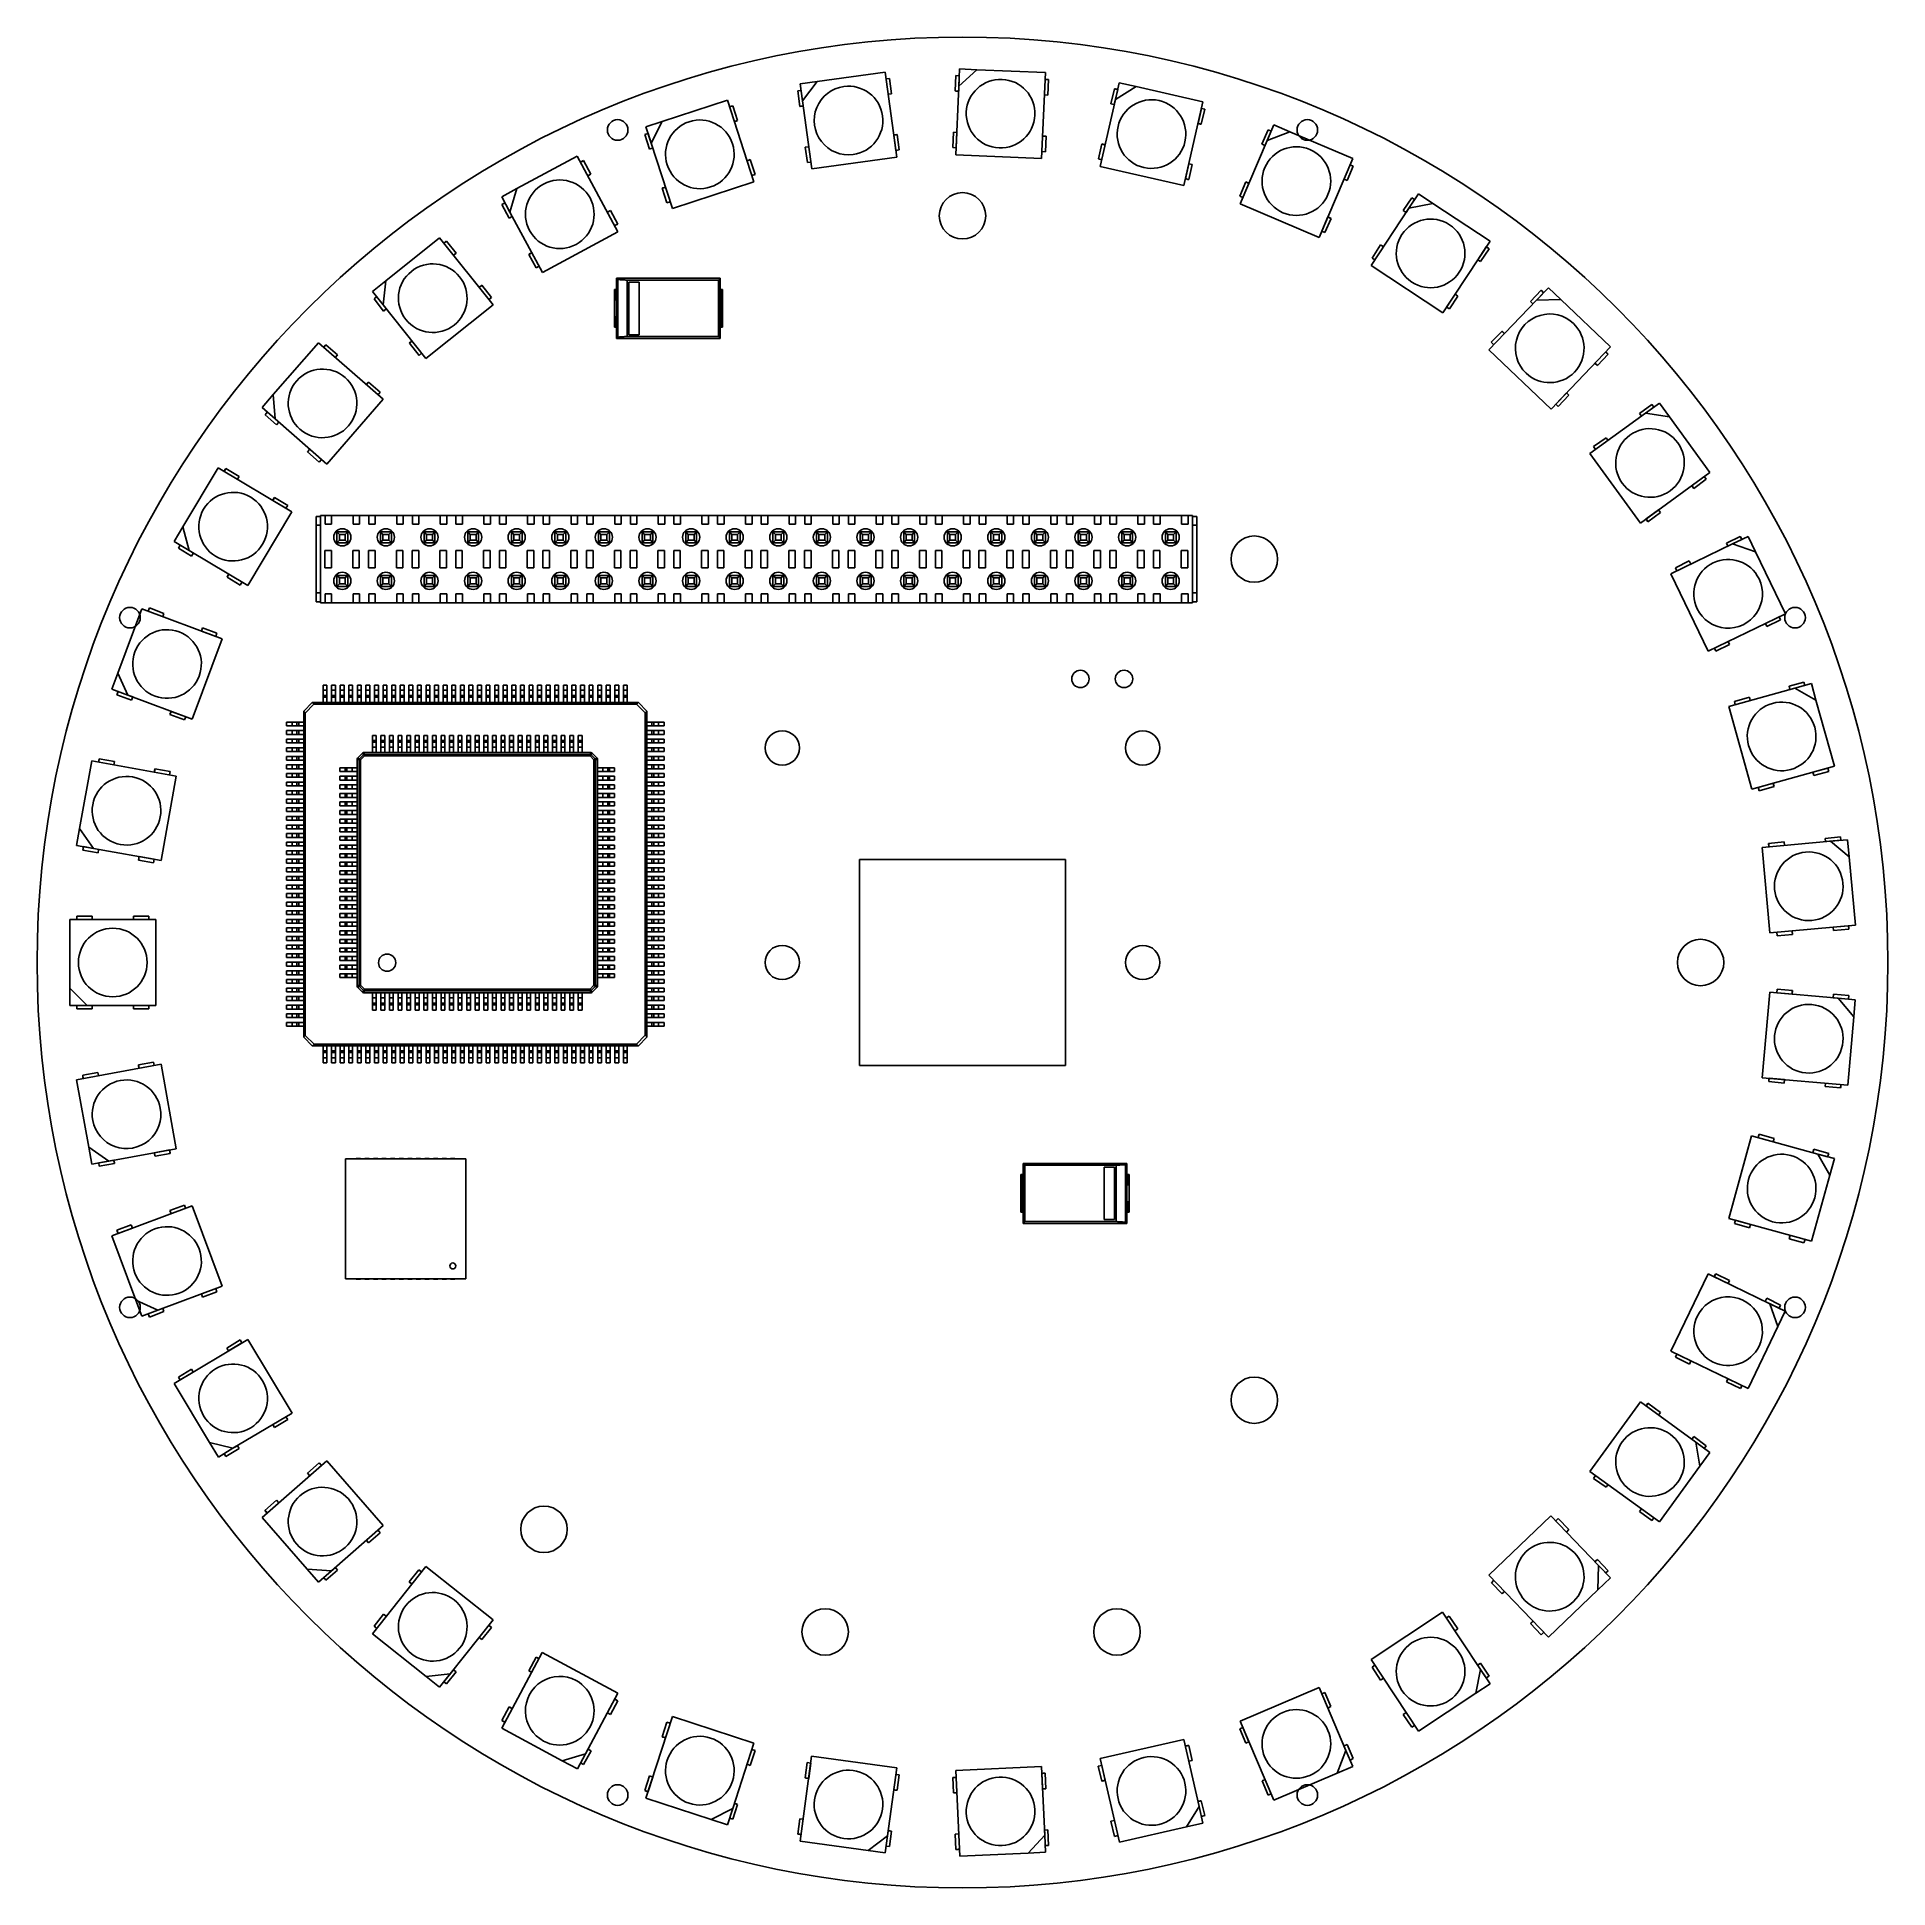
# Model space of a CAD drawing. Extents: x -54 to 54, y -54 to 54.
import ezdxf

# ---------------------------------------------------------------- set-up
doc = ezdxf.new("R2010")
doc.units = 0
doc.layers.get('0').update_dxf_attribs({"linetype": 'continuous'})

# ---------------------------------------------------------------- blocks, each defined once
blk = doc.blocks.new('PART__FEATURE003')
at = {"color": 0}
for p, q in [((-20.28, 38.61), (-20.28, 39.21)), ((-20.19, 39.21), (-20.15, 39.21)), ((-20.19, 38.61), (-20.19, 39.21)), ((-14.11, 39.86), (-20.15, 39.86)), ((-20.15, 39.86), (-20.15, 36.36)), ((-14.21, 39.75), (-19.54, 39.75)), ((-18.83, 39.64), (-19.43, 39.64)), ((-19.43, 39.64), (-19.43, 36.57)), ((-18.83, 36.57), (-18.83, 39.64)), ((-14.21, 36.46), (-14.21, 39.75)), ((-14.11, 36.36), (-14.11, 39.86)), ((-14.11, 39.21), (-14.06, 39.21)), ((-14.06, 39.21), (-14.06, 37.01)), ((-13.98, 39.21), (-13.98, 37.01)), ((-13.98, 39.21), (-13.98, 37.01)), ((-20.28, 37.61), (-20.28, 38.61)), ((-20.19, 38.61), (-20.15, 38.61)), ((-20.28, 37.01), (-20.28, 37.61)), ((-20.15, 37.61), (-20.19, 37.61)), ((-20.15, 37.61), (-20.19, 37.61)), ((-20.19, 37.01), (-20.19, 37.61)), ((-20.15, 37.01), (-20.19, 37.01)), ((-14.06, 37.01), (-14.11, 37.01)), ((-20.15, 36.36), (-14.11, 36.36)), ((-19.54, 36.46), (-14.21, 36.46)), ((-19.43, 36.57), (-18.83, 36.57))]:
    blk.add_line(p, q, dxfattribs=at)
for points in [[(-20.28, 39.21), (-20.23, 39.21), (-20.19, 39.21)], [(-20.15, 39.86), (-20.11, 39.82), (-20.07, 39.78)], [(-20.07, 39.78), (-20.02, 39.78), (-19.97, 39.78), (-19.92, 39.77), (-19.87, 39.77), (-19.82, 39.77), (-19.77, 39.76), (-19.72, 39.76), (-19.67, 39.76), (-19.62, 39.75), (-19.57, 39.75), (-19.54, 39.75)], [(-20.07, 39.78), (-20.07, 39.73), (-20.07, 39.68), (-20.07, 39.63), (-20.07, 39.58), (-20.07, 39.53), (-20.07, 39.48), (-20.07, 39.43), (-20.07, 39.38), (-20.07, 39.33), (-20.07, 39.28), (-20.07, 39.23), (-20.07, 39.18), (-20.07, 39.13), (-20.07, 39.08), (-20.07, 39.03), (-20.07, 38.98), (-20.07, 38.93), (-20.07, 38.88), (-20.07, 38.83), (-20.07, 38.78), (-20.07, 38.73), (-20.07, 38.68), (-20.07, 38.63), (-20.07, 38.58), (-20.07, 38.53), (-20.07, 38.48), (-20.07, 38.43), (-20.07, 38.38), (-20.07, 38.33), (-20.07, 38.28), (-20.07, 38.23), (-20.07, 38.18), (-20.07, 38.13), (-20.07, 38.08), (-20.07, 38.03), (-20.07, 37.98), (-20.07, 37.93), (-20.07, 37.88), (-20.07, 37.83), (-20.07, 37.78), (-20.07, 37.73), (-20.07, 37.68), (-20.07, 37.63), (-20.07, 37.58), (-20.07, 37.53), (-20.07, 37.48), (-20.07, 37.43), (-20.07, 37.38), (-20.07, 37.33), (-20.07, 37.28), (-20.07, 37.23), (-20.07, 37.18), (-20.07, 37.13), (-20.07, 37.08), (-20.07, 37.03), (-20.07, 36.98), (-20.07, 36.93), (-20.07, 36.88), (-20.07, 36.83), (-20.07, 36.78), (-20.07, 36.73), (-20.07, 36.68), (-20.07, 36.63), (-20.07, 36.58), (-20.07, 36.53), (-20.07, 36.48), (-20.07, 36.43), (-20.07, 36.43)], [(-19.54, 39.75), (-19.54, 39.7), (-19.54, 39.65), (-19.54, 39.6), (-19.54, 39.55), (-19.54, 39.5), (-19.54, 39.45), (-19.54, 39.4), (-19.54, 39.35), (-19.54, 39.3), (-19.54, 39.25), (-19.54, 39.2), (-19.54, 39.15), (-19.54, 39.1), (-19.54, 39.05), (-19.54, 39), (-19.54, 38.95), (-19.54, 38.9), (-19.54, 38.85), (-19.54, 38.8), (-19.54, 38.75), (-19.54, 38.7), (-19.54, 38.65), (-19.54, 38.6), (-19.54, 38.55), (-19.54, 38.5), (-19.54, 38.45), (-19.54, 38.4), (-19.54, 38.35), (-19.54, 38.3), (-19.54, 38.25), (-19.54, 38.2), (-19.54, 38.15), (-19.54, 38.1), (-19.54, 38.05), (-19.54, 38), (-19.54, 37.95), (-19.54, 37.9), (-19.54, 37.85), (-19.54, 37.8), (-19.54, 37.75), (-19.54, 37.7), (-19.54, 37.65), (-19.54, 37.6), (-19.54, 37.55), (-19.54, 37.5), (-19.54, 37.45), (-19.54, 37.4), (-19.54, 37.35), (-19.54, 37.3), (-19.54, 37.25), (-19.54, 37.2), (-19.54, 37.15), (-19.54, 37.1), (-19.54, 37.05), (-19.54, 37), (-19.54, 36.95), (-19.54, 36.9), (-19.54, 36.85), (-19.54, 36.8), (-19.54, 36.75), (-19.54, 36.7), (-19.54, 36.65), (-19.54, 36.6), (-19.54, 36.55), (-19.54, 36.5), (-19.54, 36.46)], [(-14.11, 39.86), (-14.14, 39.82), (-14.18, 39.79), (-14.21, 39.75)], [(-13.98, 39.21), (-14.03, 39.21), (-14.06, 39.21)], [(-20.28, 38.61), (-20.23, 38.61), (-20.19, 38.61)], [(-20.28, 37.61), (-20.23, 37.61), (-20.19, 37.61)], [(-20.28, 37.01), (-20.23, 37.01), (-20.19, 37.01)], [(-13.98, 37.01), (-14.03, 37.01), (-14.06, 37.01)], [(-20.15, 36.36), (-20.11, 36.39), (-20.07, 36.43)], [(-20.07, 36.43), (-20.02, 36.43), (-19.97, 36.44), (-19.92, 36.44), (-19.87, 36.44), (-19.82, 36.45), (-19.77, 36.45), (-19.72, 36.45), (-19.67, 36.46), (-19.62, 36.46), (-19.57, 36.46), (-19.54, 36.46)], [(-14.11, 36.36), (-14.14, 36.39), (-14.18, 36.43), (-14.21, 36.46)]]:
    blk.add_lwpolyline(points, dxfattribs=at)
blk = doc.blocks.new('PART__FEATURE102')
at = {"color": 0}
for p, q in [((-34.38, 12.94), (-34.38, 13.23)), ((-34.38, 13.23), (-34.16, 13.23)), ((-34.16, 13.23), (-34.16, 12.94)), ((-33.88, 12.94), (-33.88, 13.23)), ((-33.88, 13.23), (-33.66, 13.23)), ((-33.66, 13.23), (-33.66, 12.94)), ((-33.38, 12.94), (-33.38, 13.23)), ((-33.38, 13.23), (-33.16, 13.23)), ((-33.16, 13.23), (-33.16, 12.94)), ((-32.88, 12.94), (-32.88, 13.23)), ((-32.88, 13.23), (-32.66, 13.23)), ((-32.66, 13.23), (-32.66, 12.94)), ((-32.38, 12.94), (-32.38, 13.23)), ((-32.38, 13.23), (-32.16, 13.23)), ((-32.16, 13.23), (-32.16, 12.94)), ((-31.88, 12.94), (-31.88, 13.23)), ((-31.88, 13.23), (-31.66, 13.23)), ((-31.66, 13.23), (-31.66, 12.94)), ((-31.38, 12.94), (-31.38, 13.23)), ((-31.38, 13.23), (-31.16, 13.23)), ((-31.16, 13.23), (-31.16, 12.94)), ((-30.88, 12.94), (-30.88, 13.23)), ((-30.88, 13.23), (-30.66, 13.23)), ((-30.66, 13.23), (-30.66, 12.94)), ((-30.38, 12.94), (-30.38, 13.23)), ((-30.38, 13.23), (-30.16, 13.23)), ((-30.16, 13.23), (-30.16, 12.94)), ((-29.88, 12.94), (-29.88, 13.23)), ((-29.88, 13.23), (-29.66, 13.23)), ((-29.66, 13.23), (-29.66, 12.94)), ((-29.38, 12.94), (-29.38, 13.23)), ((-29.38, 13.23), (-29.16, 13.23)), ((-29.16, 13.23), (-29.16, 12.94)), ((-28.88, 12.94), (-28.88, 13.23)), ((-28.88, 13.23), (-28.66, 13.23)), ((-28.66, 13.23), (-28.66, 12.94)), ((-28.38, 12.94), (-28.38, 13.23)), ((-28.38, 13.23), (-28.16, 13.23)), ((-28.16, 13.23), (-28.16, 12.94)), ((-27.88, 12.94), (-27.88, 13.23)), ((-27.88, 13.23), (-27.66, 13.23)), ((-27.66, 13.23), (-27.66, 12.94)), ((-27.38, 12.94), (-27.38, 13.23)), ((-27.38, 13.23), (-27.16, 13.23)), ((-27.16, 13.23), (-27.16, 12.94)), ((-26.88, 12.94), (-26.88, 13.23)), ((-26.88, 13.23), (-26.66, 13.23)), ((-26.66, 13.23), (-26.66, 12.94)), ((-26.38, 12.94), (-26.38, 13.23)), ((-26.38, 13.23), (-26.16, 13.23)), ((-26.16, 13.23), (-26.16, 12.94)), ((-25.88, 12.94), (-25.88, 13.23)), ((-25.88, 13.23), (-25.66, 13.23)), ((-25.66, 13.23), (-25.66, 12.94)), ((-25.38, 12.94), (-25.38, 13.23)), ((-25.38, 13.23), (-25.16, 13.23)), ((-25.16, 13.23), (-25.16, 12.94)), ((-24.88, 12.94), (-24.88, 13.23)), ((-24.88, 13.23), (-24.66, 13.23)), ((-24.66, 13.23), (-24.66, 12.94)), ((-24.38, 12.94), (-24.38, 13.23)), ((-24.38, 13.23), (-24.16, 13.23)), ((-24.16, 13.23), (-24.16, 12.94)), ((-23.88, 12.94), (-23.88, 13.23)), ((-23.88, 13.23), (-23.66, 13.23)), ((-23.66, 13.23), (-23.66, 12.94)), ((-23.38, 12.94), (-23.38, 13.23)), ((-23.38, 13.23), (-23.16, 13.23)), ((-23.16, 13.23), (-23.16, 12.94)), ((-22.88, 12.94), (-22.88, 13.23)), ((-22.88, 13.23), (-22.66, 13.23)), ((-22.66, 13.23), (-22.66, 12.94)), ((-22.38, 12.94), (-22.38, 13.23)), ((-22.38, 13.23), (-22.16, 13.23)), ((-22.16, 13.23), (-22.16, 12.94)), ((-35.24, 11.91), (-34.94, 12.21)), ((-35.24, 11.91), (-35.13, 11.86)), ((-35.13, 11.86), (-34.89, 12.1)), ((-34.83, 12.03), (-35.06, 11.8)), ((-34.89, 12.1), (-34.94, 12.21)), ((-34.88, 12.23), (-34.38, 12.23)), ((-34.88, 12.23), (-34.83, 12.12)), ((-34.83, 12.12), (-21.7, 12.12)), ((-21.7, 12.03), (-34.83, 12.03)), ((-34.38, 12.94), (-34.16, 12.94)), ((-34.38, 12.84), (-34.16, 12.84)), ((-34.38, 12.84), (-34.16, 12.84)), ((-34.38, 12.23), (-34.38, 12.54)), ((-34.38, 12.54), (-34.16, 12.54)), ((-34.16, 12.23), (-34.38, 12.23)), ((-34.16, 12.54), (-34.16, 12.23)), ((-34.16, 12.23), (-33.88, 12.23)), ((-33.88, 12.94), (-33.66, 12.94)), ((-33.88, 12.84), (-33.66, 12.84)), ((-33.88, 12.23), (-33.88, 12.54)), ((-33.88, 12.54), (-33.66, 12.54)), ((-33.66, 12.23), (-33.88, 12.23)), ((-33.66, 12.54), (-33.66, 12.23)), ((-33.66, 12.23), (-33.38, 12.23)), ((-33.38, 12.94), (-33.16, 12.94)), ((-33.38, 12.84), (-33.16, 12.84)), ((-33.38, 12.84), (-33.16, 12.84)), ((-33.38, 12.23), (-33.38, 12.54)), ((-33.38, 12.54), (-33.16, 12.54)), ((-33.16, 12.23), (-33.38, 12.23)), ((-33.16, 12.54), (-33.16, 12.23)), ((-33.16, 12.23), (-32.88, 12.23)), ((-32.88, 12.94), (-32.66, 12.94)), ((-32.88, 12.84), (-32.66, 12.84)), ((-32.88, 12.84), (-32.66, 12.84)), ((-32.88, 12.23), (-32.88, 12.54)), ((-32.88, 12.54), (-32.66, 12.54)), ((-32.66, 12.23), (-32.88, 12.23)), ((-32.66, 12.54), (-32.66, 12.23)), ((-32.66, 12.23), (-32.38, 12.23)), ((-32.38, 12.94), (-32.16, 12.94)), ((-32.38, 12.84), (-32.16, 12.84)), ((-32.38, 12.84), (-32.16, 12.84)), ((-32.38, 12.23), (-32.38, 12.54)), ((-32.38, 12.54), (-32.16, 12.54)), ((-32.16, 12.23), (-32.38, 12.23)), ((-32.16, 12.54), (-32.16, 12.23)), ((-32.16, 12.23), (-31.88, 12.23)), ((-31.88, 12.94), (-31.66, 12.94)), ((-31.88, 12.84), (-31.66, 12.84)), ((-31.88, 12.84), (-31.66, 12.84)), ((-31.88, 12.23), (-31.88, 12.54)), ((-31.88, 12.54), (-31.66, 12.54)), ((-31.66, 12.23), (-31.88, 12.23)), ((-31.66, 12.54), (-31.66, 12.23)), ((-31.66, 12.23), (-31.38, 12.23)), ((-31.38, 12.94), (-31.16, 12.94)), ((-31.38, 12.84), (-31.16, 12.84)), ((-31.38, 12.84), (-31.16, 12.84)), ((-31.38, 12.23), (-31.38, 12.54)), ((-31.38, 12.54), (-31.16, 12.54)), ((-31.16, 12.23), (-31.38, 12.23)), ((-31.16, 12.54), (-31.16, 12.23)), ((-31.16, 12.23), (-30.88, 12.23)), ((-30.88, 12.94), (-30.66, 12.94)), ((-30.88, 12.84), (-30.66, 12.84)), ((-30.88, 12.84), (-30.66, 12.84)), ((-30.88, 12.23), (-30.88, 12.54)), ((-30.88, 12.54), (-30.66, 12.54)), ((-30.66, 12.23), (-30.88, 12.23)), ((-30.66, 12.54), (-30.66, 12.23)), ((-30.66, 12.23), (-30.38, 12.23)), ((-30.38, 12.94), (-30.16, 12.94)), ((-30.38, 12.84), (-30.16, 12.84)), ((-30.38, 12.84), (-30.16, 12.84)), ((-30.38, 12.23), (-30.38, 12.54)), ((-30.38, 12.54), (-30.16, 12.54)), ((-30.16, 12.23), (-30.38, 12.23)), ((-30.16, 12.54), (-30.16, 12.23)), ((-30.16, 12.23), (-29.88, 12.23)), ((-29.88, 12.94), (-29.66, 12.94)), ((-29.88, 12.84), (-29.66, 12.84)), ((-29.88, 12.84), (-29.66, 12.84)), ((-29.88, 12.23), (-29.88, 12.54)), ((-29.88, 12.54), (-29.66, 12.54)), ((-29.66, 12.23), (-29.88, 12.23)), ((-29.66, 12.54), (-29.66, 12.23)), ((-29.66, 12.23), (-29.38, 12.23)), ((-29.38, 12.94), (-29.16, 12.94)), ((-29.38, 12.84), (-29.16, 12.84)), ((-29.38, 12.84), (-29.16, 12.84)), ((-29.38, 12.23), (-29.38, 12.54)), ((-29.38, 12.54), (-29.16, 12.54)), ((-29.16, 12.23), (-29.38, 12.23)), ((-29.16, 12.54), (-29.16, 12.23)), ((-29.16, 12.23), (-28.88, 12.23)), ((-28.88, 12.94), (-28.66, 12.94)), ((-28.88, 12.84), (-28.66, 12.84)), ((-28.88, 12.84), (-28.66, 12.84)), ((-28.88, 12.23), (-28.88, 12.54)), ((-28.88, 12.54), (-28.66, 12.54)), ((-28.66, 12.23), (-28.88, 12.23)), ((-28.66, 12.54), (-28.66, 12.23)), ((-28.66, 12.23), (-28.38, 12.23)), ((-28.38, 12.94), (-28.16, 12.94)), ((-28.38, 12.84), (-28.16, 12.84)), ((-28.38, 12.84), (-28.16, 12.84)), ((-28.38, 12.23), (-28.38, 12.54)), ((-28.38, 12.54), (-28.16, 12.54)), ((-28.16, 12.23), (-28.38, 12.23)), ((-28.16, 12.54), (-28.16, 12.23)), ((-28.16, 12.23), (-27.88, 12.23)), ((-27.88, 12.94), (-27.66, 12.94)), ((-27.88, 12.84), (-27.66, 12.84)), ((-27.88, 12.84), (-27.66, 12.84)), ((-27.88, 12.23), (-27.88, 12.54)), ((-27.88, 12.54), (-27.66, 12.54)), ((-27.66, 12.23), (-27.88, 12.23)), ((-27.66, 12.54), (-27.66, 12.23)), ((-27.66, 12.23), (-27.38, 12.23)), ((-27.38, 12.94), (-27.16, 12.94)), ((-27.38, 12.84), (-27.16, 12.84)), ((-27.38, 12.84), (-27.16, 12.84)), ((-27.38, 12.23), (-27.38, 12.54)), ((-27.38, 12.54), (-27.16, 12.54)), ((-27.16, 12.23), (-27.38, 12.23)), ((-27.16, 12.54), (-27.16, 12.23)), ((-27.16, 12.23), (-26.88, 12.23)), ((-26.88, 12.94), (-26.66, 12.94)), ((-26.88, 12.84), (-26.66, 12.84)), ((-26.88, 12.84), (-26.66, 12.84)), ((-26.88, 12.23), (-26.88, 12.54)), ((-26.88, 12.54), (-26.66, 12.54)), ((-26.66, 12.23), (-26.88, 12.23)), ((-26.66, 12.54), (-26.66, 12.23)), ((-26.66, 12.23), (-26.38, 12.23)), ((-26.38, 12.94), (-26.16, 12.94)), ((-26.38, 12.84), (-26.16, 12.84)), ((-26.38, 12.84), (-26.16, 12.84)), ((-26.38, 12.23), (-26.38, 12.54)), ((-26.38, 12.54), (-26.16, 12.54)), ((-26.16, 12.23), (-26.38, 12.23)), ((-26.16, 12.54), (-26.16, 12.23)), ((-26.16, 12.23), (-25.88, 12.23)), ((-25.88, 12.94), (-25.66, 12.94)), ((-25.88, 12.84), (-25.66, 12.84)), ((-25.88, 12.84), (-25.66, 12.84)), ((-25.88, 12.23), (-25.88, 12.54)), ((-25.88, 12.54), (-25.66, 12.54)), ((-25.66, 12.23), (-25.88, 12.23)), ((-25.66, 12.54), (-25.66, 12.23)), ((-25.66, 12.23), (-25.38, 12.23)), ((-25.38, 12.94), (-25.16, 12.94)), ((-25.38, 12.84), (-25.16, 12.84)), ((-25.38, 12.84), (-25.16, 12.84)), ((-25.38, 12.23), (-25.38, 12.54)), ((-25.38, 12.54), (-25.16, 12.54)), ((-25.16, 12.23), (-25.38, 12.23)), ((-25.16, 12.54), (-25.16, 12.23)), ((-25.16, 12.23), (-24.88, 12.23)), ((-24.88, 12.94), (-24.66, 12.94)), ((-24.88, 12.84), (-24.66, 12.84)), ((-24.88, 12.84), (-24.66, 12.84)), ((-24.88, 12.23), (-24.88, 12.54)), ((-24.88, 12.54), (-24.66, 12.54)), ((-24.66, 12.23), (-24.88, 12.23)), ((-24.66, 12.54), (-24.66, 12.23)), ((-24.66, 12.23), (-24.38, 12.23)), ((-24.38, 12.94), (-24.16, 12.94)), ((-24.38, 12.84), (-24.16, 12.84)), ((-24.38, 12.84), (-24.16, 12.84)), ((-24.38, 12.23), (-24.38, 12.54)), ((-24.38, 12.54), (-24.16, 12.54)), ((-24.16, 12.23), (-24.38, 12.23)), ((-24.16, 12.54), (-24.16, 12.23)), ((-24.16, 12.23), (-23.88, 12.23)), ((-23.88, 12.94), (-23.66, 12.94)), ((-23.88, 12.84), (-23.66, 12.84)), ((-23.88, 12.84), (-23.66, 12.84)), ((-23.88, 12.23), (-23.88, 12.54)), ((-23.88, 12.54), (-23.66, 12.54)), ((-23.66, 12.23), (-23.88, 12.23)), ((-23.66, 12.54), (-23.66, 12.23)), ((-23.66, 12.23), (-23.38, 12.23)), ((-23.38, 12.94), (-23.16, 12.94)), ((-23.38, 12.84), (-23.16, 12.84)), ((-23.38, 12.84), (-23.16, 12.84)), ((-23.38, 12.23), (-23.38, 12.54)), ((-23.38, 12.54), (-23.16, 12.54)), ((-23.16, 12.23), (-23.38, 12.23)), ((-23.16, 12.54), (-23.16, 12.23)), ((-23.16, 12.23), (-22.88, 12.23)), ((-22.88, 12.94), (-22.66, 12.94)), ((-22.88, 12.84), (-22.66, 12.84)), ((-22.88, 12.84), (-22.66, 12.84)), ((-22.88, 12.23), (-22.88, 12.54)), ((-22.88, 12.54), (-22.66, 12.54)), ((-22.66, 12.23), (-22.88, 12.23)), ((-22.66, 12.54), (-22.66, 12.23)), ((-22.66, 12.23), (-22.38, 12.23)), ((-22.38, 12.94), (-22.16, 12.94)), ((-22.38, 12.84), (-22.16, 12.84)), ((-22.38, 12.84), (-22.16, 12.84)), ((-22.38, 12.23), (-22.38, 12.54)), ((-22.38, 12.54), (-22.16, 12.54)), ((-22.16, 12.23), (-22.38, 12.23)), ((-22.16, 12.54), (-22.16, 12.23)), ((-22.16, 12.23), (-21.65, 12.23)), ((-21.7, 12.12), (-21.65, 12.23)), ((-21.47, 11.8), (-21.7, 12.03)), ((-21.59, 12.21), (-21.64, 12.1)), ((-21.64, 12.1), (-21.4, 11.86)), ((-21.59, 12.21), (-21.29, 11.91)), ((-21.4, 11.86), (-21.29, 11.91)), ((-36.27, 11.35), (-36.27, 11.12)), ((-36.27, 11.35), (-35.97, 11.35)), ((-35.97, 11.12), (-36.27, 11.12)), ((-36.27, 10.85), (-36.27, 10.62)), ((-36.27, 10.85), (-35.97, 10.85)), ((-35.97, 11.35), (-35.97, 11.12)), ((-35.97, 10.85), (-35.97, 10.62)), ((-35.87, 11.35), (-35.87, 11.12)), ((-35.87, 11.35), (-35.87, 11.12)), ((-35.87, 10.85), (-35.87, 10.62)), ((-35.87, 10.85), (-35.87, 10.62)), ((-35.27, 11.35), (-35.56, 11.35)), ((-35.56, 11.12), (-35.56, 11.35)), ((-35.56, 11.12), (-35.27, 11.12)), ((-35.27, 10.85), (-35.56, 10.85)), ((-35.56, 10.85), (-35.56, 10.62)), ((-35.27, 11.35), (-35.27, 11.85)), ((-35.27, 11.12), (-35.27, 11.35)), ((-35.27, 10.85), (-35.27, 11.12)), ((-35.27, 10.62), (-35.27, 10.85)), ((-35.15, 11.8), (-35.27, 11.85)), ((-35.15, -1.33), (-35.15, 11.8)), ((-35.06, 11.8), (-35.06, -1.33)), ((-21.47, -1.33), (-21.47, 11.8)), ((-21.27, 11.85), (-21.38, 11.8)), ((-21.38, 11.8), (-21.38, -1.33)), ((-21.27, 11.85), (-21.27, 11.35)), ((-21.27, 11.35), (-20.96, 11.35)), ((-21.27, 11.12), (-21.27, 11.35)), ((-20.96, 11.12), (-21.27, 11.12)), ((-21.27, 11.12), (-21.27, 10.85)), ((-21.27, 10.85), (-20.96, 10.85)), ((-21.27, 10.62), (-21.27, 10.85)), ((-20.96, 11.35), (-20.96, 11.12)), ((-20.96, 10.85), (-20.96, 10.62)), ((-20.66, 11.35), (-20.66, 11.12)), ((-20.66, 11.35), (-20.66, 11.12)), ((-20.66, 10.85), (-20.66, 10.62)), ((-20.66, 10.85), (-20.66, 10.62)), ((-20.57, 11.35), (-20.27, 11.35)), ((-20.57, 11.35), (-20.57, 11.12)), ((-20.27, 11.12), (-20.57, 11.12)), ((-20.57, 10.85), (-20.27, 10.85)), ((-20.57, 10.85), (-20.57, 10.62)), ((-20.27, 11.35), (-20.27, 11.12)), ((-20.27, 10.85), (-20.27, 10.62)), ((-35.97, 10.62), (-36.27, 10.62)), ((-36.27, 10.35), (-36.27, 10.12)), ((-36.27, 10.35), (-35.97, 10.35)), ((-35.97, 10.12), (-36.27, 10.12)), ((-36.27, 9.85), (-36.27, 9.62)), ((-36.27, 9.85), (-35.97, 9.85)), ((-35.97, 10.35), (-35.97, 10.12)), ((-35.97, 9.85), (-35.97, 9.62)), ((-35.87, 10.35), (-35.87, 10.12)), ((-35.87, 10.35), (-35.87, 10.12)), ((-35.87, 9.85), (-35.87, 9.62)), ((-35.87, 9.85), (-35.87, 9.62)), ((-35.56, 10.62), (-35.27, 10.62)), ((-35.27, 10.35), (-35.56, 10.35)), ((-35.56, 10.35), (-35.56, 10.12)), ((-35.56, 10.12), (-35.27, 10.12)), ((-35.27, 9.85), (-35.56, 9.85)), ((-35.56, 9.85), (-35.56, 9.62)), ((-35.27, 10.35), (-35.27, 10.62)), ((-35.27, 10.12), (-35.27, 10.35)), ((-35.27, 9.85), (-35.27, 10.12)), ((-35.27, 9.62), (-35.27, 9.85)), ((-20.96, 10.62), (-21.27, 10.62)), ((-21.27, 10.62), (-21.27, 10.35)), ((-21.27, 10.35), (-20.96, 10.35)), ((-21.27, 10.12), (-21.27, 10.35)), ((-20.96, 10.12), (-21.27, 10.12)), ((-21.27, 10.12), (-21.27, 9.85)), ((-21.27, 9.85), (-20.96, 9.85)), ((-21.27, 9.62), (-21.27, 9.85)), ((-20.96, 10.35), (-20.96, 10.12)), ((-20.96, 9.85), (-20.96, 9.62)), ((-20.66, 10.35), (-20.66, 10.12)), ((-20.66, 10.35), (-20.66, 10.12)), ((-20.66, 9.85), (-20.66, 9.62)), ((-20.66, 9.85), (-20.66, 9.62)), ((-20.27, 10.62), (-20.57, 10.62)), ((-20.57, 10.35), (-20.27, 10.35)), ((-20.57, 10.35), (-20.57, 10.12)), ((-20.27, 10.12), (-20.57, 10.12)), ((-20.57, 9.85), (-20.27, 9.85)), ((-20.57, 9.85), (-20.57, 9.62)), ((-20.27, 10.35), (-20.27, 10.12)), ((-20.27, 9.85), (-20.27, 9.62)), ((-35.97, 9.62), (-36.27, 9.62)), ((-36.27, 9.35), (-36.27, 9.12)), ((-36.27, 9.35), (-35.97, 9.35)), ((-35.97, 9.12), (-36.27, 9.12)), ((-36.27, 8.85), (-36.27, 8.62)), ((-36.27, 8.85), (-35.97, 8.85)), ((-35.97, 9.35), (-35.97, 9.12)), ((-35.97, 8.85), (-35.97, 8.62)), ((-35.87, 9.35), (-35.87, 9.12)), ((-35.87, 9.35), (-35.87, 9.12)), ((-35.87, 8.85), (-35.87, 8.62)), ((-35.87, 8.85), (-35.87, 8.62)), ((-35.56, 9.62), (-35.27, 9.62)), ((-35.27, 9.35), (-35.56, 9.35)), ((-35.56, 9.35), (-35.56, 9.12)), ((-35.56, 9.12), (-35.27, 9.12)), ((-35.27, 8.85), (-35.56, 8.85)), ((-35.56, 8.85), (-35.56, 8.62)), ((-35.27, 9.35), (-35.27, 9.62)), ((-35.27, 9.12), (-35.27, 9.35)), ((-35.27, 8.85), (-35.27, 9.12)), ((-35.27, 8.62), (-35.27, 8.85)), ((-20.96, 9.62), (-21.27, 9.62)), ((-21.27, 9.62), (-21.27, 9.35)), ((-21.27, 9.35), (-20.96, 9.35)), ((-21.27, 9.12), (-21.27, 9.35)), ((-20.96, 9.12), (-21.27, 9.12)), ((-21.27, 9.12), (-21.27, 8.85)), ((-21.27, 8.85), (-20.96, 8.85)), ((-21.27, 8.62), (-21.27, 8.85)), ((-20.96, 9.35), (-20.96, 9.12)), ((-20.96, 8.85), (-20.96, 8.62)), ((-20.66, 9.35), (-20.66, 9.12)), ((-20.66, 8.85), (-20.66, 8.62)), ((-20.27, 9.62), (-20.57, 9.62)), ((-20.57, 9.35), (-20.27, 9.35)), ((-20.57, 9.35), (-20.57, 9.12)), ((-20.27, 9.12), (-20.57, 9.12)), ((-20.57, 8.85), (-20.27, 8.85)), ((-20.57, 8.85), (-20.57, 8.62)), ((-20.27, 9.35), (-20.27, 9.12)), ((-20.27, 8.85), (-20.27, 8.62)), ((-35.97, 8.62), (-36.27, 8.62)), ((-36.27, 8.35), (-36.27, 8.12)), ((-36.27, 8.35), (-35.97, 8.35)), ((-35.97, 8.12), (-36.27, 8.12)), ((-36.27, 7.84), (-36.27, 7.62)), ((-36.27, 7.84), (-35.97, 7.84)), ((-35.97, 7.62), (-36.27, 7.62)), ((-35.97, 8.35), (-35.97, 8.12)), ((-35.97, 7.84), (-35.97, 7.62)), ((-35.87, 8.35), (-35.87, 8.12)), ((-35.87, 8.35), (-35.87, 8.12)), ((-35.87, 7.84), (-35.87, 7.62)), ((-35.87, 7.84), (-35.87, 7.62)), ((-35.56, 8.62), (-35.27, 8.62)), ((-35.27, 8.35), (-35.56, 8.35)), ((-35.56, 8.35), (-35.56, 8.12)), ((-35.56, 8.12), (-35.27, 8.12)), ((-35.27, 7.84), (-35.56, 7.84)), ((-35.56, 7.84), (-35.56, 7.62)), ((-35.56, 7.62), (-35.27, 7.62)), ((-35.27, 8.35), (-35.27, 8.62)), ((-35.27, 8.12), (-35.27, 8.35)), ((-35.27, 7.84), (-35.27, 8.12)), ((-35.27, 7.62), (-35.27, 7.84)), ((-35.27, 7.34), (-35.27, 7.62)), ((-20.96, 8.62), (-21.27, 8.62)), ((-21.27, 8.62), (-21.27, 8.35)), ((-21.27, 8.35), (-20.96, 8.35)), ((-21.27, 8.12), (-21.27, 8.35)), ((-20.96, 8.12), (-21.27, 8.12)), ((-21.27, 8.12), (-21.27, 7.84)), ((-21.27, 7.84), (-20.96, 7.84)), ((-21.27, 7.62), (-21.27, 7.84)), ((-20.96, 7.62), (-21.27, 7.62)), ((-21.27, 7.62), (-21.27, 7.34)), ((-20.96, 8.35), (-20.96, 8.12)), ((-20.96, 7.84), (-20.96, 7.62)), ((-20.66, 8.35), (-20.66, 8.12)), ((-20.66, 7.84), (-20.66, 7.62)), ((-20.27, 8.62), (-20.57, 8.62)), ((-20.57, 8.35), (-20.27, 8.35)), ((-20.57, 8.35), (-20.57, 8.12)), ((-20.27, 8.12), (-20.57, 8.12)), ((-20.57, 7.84), (-20.27, 7.84)), ((-20.57, 7.84), (-20.57, 7.62)), ((-20.27, 7.62), (-20.57, 7.62)), ((-20.27, 8.35), (-20.27, 8.12)), ((-20.27, 7.84), (-20.27, 7.62)), ((-36.27, 7.34), (-36.27, 7.12)), ((-36.27, 7.34), (-35.97, 7.34)), ((-35.97, 7.12), (-36.27, 7.12)), ((-36.27, 6.84), (-36.27, 6.62)), ((-36.27, 6.84), (-35.97, 6.84)), ((-35.97, 6.62), (-36.27, 6.62)), ((-35.97, 7.34), (-35.97, 7.12)), ((-35.97, 6.84), (-35.97, 6.62)), ((-35.87, 7.34), (-35.87, 7.12)), ((-35.87, 7.34), (-35.87, 7.12)), ((-35.87, 6.84), (-35.87, 6.62)), ((-35.87, 6.84), (-35.87, 6.62)), ((-35.27, 7.34), (-35.56, 7.34)), ((-35.56, 7.34), (-35.56, 7.12)), ((-35.56, 7.12), (-35.27, 7.12)), ((-35.27, 6.84), (-35.56, 6.84)), ((-35.56, 6.84), (-35.56, 6.62)), ((-35.56, 6.62), (-35.27, 6.62)), ((-35.27, 7.12), (-35.27, 7.34)), ((-35.27, 6.84), (-35.27, 7.12)), ((-35.27, 6.62), (-35.27, 6.84)), ((-35.27, 6.34), (-35.27, 6.62)), ((-21.27, 7.34), (-20.96, 7.34)), ((-21.27, 7.12), (-21.27, 7.34)), ((-20.96, 7.12), (-21.27, 7.12)), ((-21.27, 7.12), (-21.27, 6.84)), ((-21.27, 6.84), (-20.96, 6.84)), ((-21.27, 6.62), (-21.27, 6.84)), ((-20.96, 6.62), (-21.27, 6.62)), ((-21.27, 6.62), (-21.27, 6.34)), ((-20.96, 7.34), (-20.96, 7.12)), ((-20.96, 6.84), (-20.96, 6.62)), ((-20.66, 7.34), (-20.66, 7.12)), ((-20.66, 7.34), (-20.66, 7.12)), ((-20.66, 6.84), (-20.66, 6.62)), ((-20.66, 6.84), (-20.66, 6.62)), ((-20.57, 7.34), (-20.27, 7.34)), ((-20.57, 7.34), (-20.57, 7.12)), ((-20.27, 7.12), (-20.57, 7.12)), ((-20.57, 6.84), (-20.27, 6.84)), ((-20.57, 6.84), (-20.57, 6.62)), ((-20.27, 6.62), (-20.57, 6.62)), ((-20.27, 7.34), (-20.27, 7.12)), ((-20.27, 6.84), (-20.27, 6.62)), ((-36.27, 6.34), (-36.27, 6.12)), ((-36.27, 6.34), (-35.97, 6.34)), ((-35.97, 6.12), (-36.27, 6.12)), ((-36.27, 5.84), (-36.27, 5.62)), ((-36.27, 5.84), (-35.97, 5.84)), ((-35.97, 5.62), (-36.27, 5.62)), ((-35.97, 6.34), (-35.97, 6.12)), ((-35.97, 5.84), (-35.97, 5.62)), ((-35.87, 6.34), (-35.87, 6.12)), ((-35.87, 5.84), (-35.87, 5.62)), ((-35.27, 6.34), (-35.56, 6.34)), ((-35.56, 6.34), (-35.56, 6.12)), ((-35.56, 6.12), (-35.27, 6.12)), ((-35.27, 5.84), (-35.56, 5.84)), ((-35.56, 5.84), (-35.56, 5.62)), ((-35.56, 5.62), (-35.27, 5.62)), ((-35.27, 6.12), (-35.27, 6.34)), ((-35.27, 5.84), (-35.27, 6.12)), ((-35.27, 5.62), (-35.27, 5.84)), ((-35.27, 5.34), (-35.27, 5.62)), ((-21.27, 6.34), (-20.96, 6.34)), ((-21.27, 6.12), (-21.27, 6.34)), ((-20.96, 6.12), (-21.27, 6.12)), ((-21.27, 6.12), (-21.27, 5.84)), ((-21.27, 5.84), (-20.96, 5.84)), ((-21.27, 5.62), (-21.27, 5.84)), ((-20.96, 5.62), (-21.27, 5.62)), ((-21.27, 5.62), (-21.27, 5.34)), ((-20.96, 6.34), (-20.96, 6.12)), ((-20.96, 5.84), (-20.96, 5.62)), ((-20.66, 6.34), (-20.66, 6.12)), ((-20.66, 6.34), (-20.66, 6.12)), ((-20.66, 5.84), (-20.66, 5.62)), ((-20.66, 5.84), (-20.66, 5.62)), ((-20.57, 6.34), (-20.27, 6.34)), ((-20.57, 6.34), (-20.57, 6.12)), ((-20.27, 6.12), (-20.57, 6.12)), ((-20.57, 5.84), (-20.27, 5.84)), ((-20.57, 5.84), (-20.57, 5.62)), ((-20.27, 5.62), (-20.57, 5.62)), ((-20.27, 6.34), (-20.27, 6.12)), ((-20.27, 5.84), (-20.27, 5.62)), ((-36.27, 5.34), (-36.27, 5.12)), ((-36.27, 5.34), (-35.97, 5.34)), ((-35.97, 5.12), (-36.27, 5.12)), ((-36.27, 4.84), (-36.27, 4.62)), ((-36.27, 4.84), (-35.97, 4.84)), ((-35.97, 4.62), (-36.27, 4.62)), ((-36.27, 4.34), (-36.27, 4.12)), ((-36.27, 4.34), (-35.97, 4.34)), ((-35.97, 5.34), (-35.97, 5.12)), ((-35.97, 4.84), (-35.97, 4.62)), ((-35.97, 4.34), (-35.97, 4.12)), ((-35.87, 5.34), (-35.87, 5.12)), ((-35.87, 4.84), (-35.87, 4.62)), ((-35.87, 4.34), (-35.87, 4.12)), ((-35.27, 5.34), (-35.56, 5.34)), ((-35.56, 5.34), (-35.56, 5.12)), ((-35.56, 5.12), (-35.27, 5.12)), ((-35.27, 4.84), (-35.56, 4.84)), ((-35.56, 4.84), (-35.56, 4.62)), ((-35.56, 4.62), (-35.27, 4.62)), ((-35.27, 4.34), (-35.56, 4.34)), ((-35.56, 4.34), (-35.56, 4.12)), ((-35.27, 5.12), (-35.27, 5.34)), ((-35.27, 4.84), (-35.27, 5.12)), ((-35.27, 4.62), (-35.27, 4.84)), ((-35.27, 4.34), (-35.27, 4.62)), ((-35.27, 4.12), (-35.27, 4.34)), ((-21.27, 5.34), (-20.96, 5.34)), ((-21.27, 5.12), (-21.27, 5.34)), ((-20.96, 5.12), (-21.27, 5.12)), ((-21.27, 5.12), (-21.27, 4.84)), ((-21.27, 4.84), (-20.96, 4.84)), ((-21.27, 4.62), (-21.27, 4.84)), ((-20.96, 4.62), (-21.27, 4.62)), ((-21.27, 4.62), (-21.27, 4.34)), ((-21.27, 4.34), (-20.96, 4.34)), ((-21.27, 4.12), (-21.27, 4.34)), ((-20.96, 5.34), (-20.96, 5.12)), ((-20.96, 4.84), (-20.96, 4.62)), ((-20.96, 4.34), (-20.96, 4.12)), ((-20.66, 5.34), (-20.66, 5.12)), ((-20.66, 5.34), (-20.66, 5.12)), ((-20.66, 4.84), (-20.66, 4.62)), ((-20.66, 4.84), (-20.66, 4.62)), ((-20.66, 4.34), (-20.66, 4.12)), ((-20.66, 4.34), (-20.66, 4.12)), ((-20.57, 5.34), (-20.27, 5.34)), ((-20.57, 5.34), (-20.57, 5.12)), ((-20.27, 5.12), (-20.57, 5.12)), ((-20.57, 4.84), (-20.27, 4.84)), ((-20.57, 4.84), (-20.57, 4.62)), ((-20.27, 4.62), (-20.57, 4.62)), ((-20.57, 4.34), (-20.27, 4.34)), ((-20.57, 4.34), (-20.57, 4.12)), ((-20.27, 5.34), (-20.27, 5.12)), ((-20.27, 4.84), (-20.27, 4.62)), ((-20.27, 4.34), (-20.27, 4.12)), ((-35.97, 4.12), (-36.27, 4.12)), ((-36.27, 3.85), (-36.27, 3.62)), ((-36.27, 3.85), (-35.97, 3.85)), ((-35.97, 3.62), (-36.27, 3.62)), ((-36.27, 3.35), (-36.27, 3.12)), ((-36.27, 3.35), (-35.97, 3.35)), ((-35.97, 3.85), (-35.97, 3.62)), ((-35.97, 3.35), (-35.97, 3.12)), ((-35.87, 3.85), (-35.87, 3.62)), ((-35.87, 3.35), (-35.87, 3.12)), ((-35.56, 4.12), (-35.27, 4.12)), ((-35.27, 3.85), (-35.56, 3.85)), ((-35.56, 3.85), (-35.56, 3.62)), ((-35.56, 3.62), (-35.27, 3.62)), ((-35.27, 3.35), (-35.56, 3.35)), ((-35.56, 3.35), (-35.56, 3.12)), ((-35.27, 3.85), (-35.27, 4.12)), ((-35.27, 3.62), (-35.27, 3.85)), ((-35.27, 3.35), (-35.27, 3.62)), ((-35.27, 3.12), (-35.27, 3.35)), ((-20.96, 4.12), (-21.27, 4.12)), ((-21.27, 4.12), (-21.27, 3.85)), ((-21.27, 3.85), (-20.96, 3.85)), ((-21.27, 3.62), (-21.27, 3.85)), ((-20.96, 3.62), (-21.27, 3.62)), ((-21.27, 3.62), (-21.27, 3.35)), ((-21.27, 3.35), (-20.96, 3.35)), ((-21.27, 3.12), (-21.27, 3.35)), ((-20.96, 3.85), (-20.96, 3.62)), ((-20.96, 3.35), (-20.96, 3.12)), ((-20.66, 3.85), (-20.66, 3.62)), ((-20.66, 3.85), (-20.66, 3.62)), ((-20.66, 3.35), (-20.66, 3.12)), ((-20.66, 3.35), (-20.66, 3.12)), ((-20.27, 4.12), (-20.57, 4.12)), ((-20.57, 3.85), (-20.27, 3.85)), ((-20.57, 3.85), (-20.57, 3.62)), ((-20.27, 3.62), (-20.57, 3.62)), ((-20.57, 3.35), (-20.27, 3.35)), ((-20.57, 3.35), (-20.57, 3.12)), ((-20.27, 3.85), (-20.27, 3.62)), ((-20.27, 3.35), (-20.27, 3.12)), ((-35.97, 3.12), (-36.27, 3.12)), ((-36.27, 2.85), (-36.27, 2.62)), ((-36.27, 2.85), (-35.97, 2.85)), ((-35.97, 2.62), (-36.27, 2.62)), ((-36.27, 2.35), (-36.27, 2.12)), ((-36.27, 2.35), (-35.97, 2.35)), ((-35.97, 2.85), (-35.97, 2.62)), ((-35.97, 2.35), (-35.97, 2.12)), ((-35.87, 2.85), (-35.87, 2.62)), ((-35.87, 2.35), (-35.87, 2.12)), ((-35.56, 3.12), (-35.27, 3.12)), ((-35.27, 2.85), (-35.56, 2.85)), ((-35.56, 2.85), (-35.56, 2.62)), ((-35.56, 2.62), (-35.27, 2.62)), ((-35.27, 2.35), (-35.56, 2.35)), ((-35.56, 2.35), (-35.56, 2.12)), ((-35.27, 2.85), (-35.27, 3.12)), ((-35.27, 2.62), (-35.27, 2.85)), ((-35.27, 2.35), (-35.27, 2.62)), ((-35.27, 2.12), (-35.27, 2.35)), ((-20.96, 3.12), (-21.27, 3.12)), ((-21.27, 3.12), (-21.27, 2.85)), ((-21.27, 2.85), (-20.96, 2.85)), ((-21.27, 2.62), (-21.27, 2.85)), ((-20.96, 2.62), (-21.27, 2.62)), ((-21.27, 2.62), (-21.27, 2.35)), ((-21.27, 2.35), (-20.96, 2.35)), ((-21.27, 2.12), (-21.27, 2.35)), ((-20.96, 2.85), (-20.96, 2.62)), ((-20.96, 2.35), (-20.96, 2.12)), ((-20.66, 2.85), (-20.66, 2.62)), ((-20.66, 2.85), (-20.66, 2.62)), ((-20.66, 2.35), (-20.66, 2.12)), ((-20.66, 2.35), (-20.66, 2.12)), ((-20.27, 3.12), (-20.57, 3.12)), ((-20.57, 2.85), (-20.27, 2.85)), ((-20.57, 2.85), (-20.57, 2.62)), ((-20.27, 2.62), (-20.57, 2.62)), ((-20.57, 2.35), (-20.27, 2.35)), ((-20.57, 2.35), (-20.57, 2.12)), ((-20.27, 2.85), (-20.27, 2.62)), ((-20.27, 2.35), (-20.27, 2.12)), ((-35.97, 2.12), (-36.27, 2.12)), ((-36.27, 1.84), (-36.27, 1.62)), ((-36.27, 1.84), (-35.97, 1.84)), ((-35.97, 1.62), (-36.27, 1.62)), ((-36.27, 1.34), (-36.27, 1.12)), ((-36.27, 1.34), (-35.97, 1.34)), ((-35.97, 1.12), (-36.27, 1.12)), ((-35.97, 1.84), (-35.97, 1.62)), ((-35.97, 1.34), (-35.97, 1.12)), ((-35.87, 1.84), (-35.87, 1.62)), ((-35.87, 1.34), (-35.87, 1.12)), ((-35.87, 1.34), (-35.87, 1.12)), ((-35.56, 2.12), (-35.27, 2.12)), ((-35.27, 1.84), (-35.56, 1.84)), ((-35.56, 1.84), (-35.56, 1.62)), ((-35.56, 1.62), (-35.27, 1.62)), ((-35.27, 1.34), (-35.56, 1.34)), ((-35.56, 1.34), (-35.56, 1.12)), ((-35.56, 1.12), (-35.27, 1.12)), ((-35.27, 1.84), (-35.27, 2.12)), ((-35.27, 1.62), (-35.27, 1.84)), ((-35.27, 1.34), (-35.27, 1.62)), ((-35.27, 1.12), (-35.27, 1.34)), ((-35.27, 0.84), (-35.27, 1.12)), ((-20.96, 2.12), (-21.27, 2.12)), ((-21.27, 2.12), (-21.27, 1.84)), ((-21.27, 1.84), (-20.96, 1.84)), ((-21.27, 1.62), (-21.27, 1.84)), ((-20.96, 1.62), (-21.27, 1.62)), ((-21.27, 1.62), (-21.27, 1.34)), ((-21.27, 1.34), (-20.96, 1.34)), ((-21.27, 1.12), (-21.27, 1.34)), ((-20.96, 1.12), (-21.27, 1.12)), ((-21.27, 1.12), (-21.27, 0.84)), ((-20.96, 1.84), (-20.96, 1.62)), ((-20.96, 1.34), (-20.96, 1.12)), ((-20.66, 1.84), (-20.66, 1.62)), ((-20.66, 1.84), (-20.66, 1.62)), ((-20.66, 1.34), (-20.66, 1.12)), ((-20.66, 1.34), (-20.66, 1.12)), ((-20.27, 2.12), (-20.57, 2.12)), ((-20.57, 1.84), (-20.27, 1.84)), ((-20.57, 1.84), (-20.57, 1.62)), ((-20.27, 1.62), (-20.57, 1.62)), ((-20.57, 1.34), (-20.27, 1.34)), ((-20.57, 1.34), (-20.57, 1.12)), ((-20.27, 1.12), (-20.57, 1.12)), ((-20.27, 1.84), (-20.27, 1.62)), ((-20.27, 1.34), (-20.27, 1.12)), ((-36.27, 0.84), (-36.27, 0.62)), ((-36.27, 0.84), (-35.97, 0.84)), ((-35.97, 0.62), (-36.27, 0.62)), ((-36.27, 0.34), (-36.27, 0.12)), ((-36.27, 0.34), (-35.97, 0.34)), ((-35.97, 0.12), (-36.27, 0.12)), ((-35.97, 0.84), (-35.97, 0.62)), ((-35.97, 0.34), (-35.97, 0.12)), ((-35.87, 0.84), (-35.87, 0.62)), ((-35.87, 0.84), (-35.87, 0.62)), ((-35.87, 0.34), (-35.87, 0.12)), ((-35.87, 0.34), (-35.87, 0.12)), ((-35.27, 0.84), (-35.56, 0.84)), ((-35.56, 0.84), (-35.56, 0.62)), ((-35.56, 0.62), (-35.27, 0.62)), ((-35.27, 0.34), (-35.56, 0.34)), ((-35.56, 0.34), (-35.56, 0.12)), ((-35.56, 0.12), (-35.27, 0.12)), ((-35.27, 0.62), (-35.27, 0.84)), ((-35.27, 0.34), (-35.27, 0.62)), ((-35.27, 0.12), (-35.27, 0.34)), ((-35.27, -0.15), (-35.27, 0.12)), ((-21.27, 0.84), (-20.96, 0.84)), ((-21.27, 0.62), (-21.27, 0.84)), ((-20.96, 0.62), (-21.27, 0.62)), ((-21.27, 0.62), (-21.27, 0.34)), ((-21.27, 0.34), (-20.96, 0.34)), ((-21.27, 0.12), (-21.27, 0.34)), ((-20.96, 0.12), (-21.27, 0.12)), ((-21.27, 0.12), (-21.27, -0.15)), ((-20.96, 0.84), (-20.96, 0.62)), ((-20.96, 0.34), (-20.96, 0.12)), ((-20.66, 0.84), (-20.66, 0.62)), ((-20.66, 0.84), (-20.66, 0.62)), ((-20.66, 0.34), (-20.66, 0.12)), ((-20.66, 0.34), (-20.66, 0.12)), ((-20.57, 0.84), (-20.27, 0.84)), ((-20.57, 0.84), (-20.57, 0.62)), ((-20.27, 0.62), (-20.57, 0.62)), ((-20.57, 0.34), (-20.27, 0.34)), ((-20.57, 0.34), (-20.57, 0.12)), ((-20.27, 0.12), (-20.57, 0.12)), ((-20.27, 0.84), (-20.27, 0.62)), ((-20.27, 0.34), (-20.27, 0.12)), ((-36.27, -0.15), (-36.27, -0.38)), ((-36.27, -0.15), (-35.97, -0.15)), ((-35.97, -0.38), (-36.27, -0.38)), ((-36.27, -0.66), (-36.27, -0.88)), ((-36.27, -0.66), (-35.97, -0.66)), ((-36.27, -0.88), (-35.97, -0.88)), ((-35.97, -0.15), (-35.97, -0.38)), ((-35.97, -0.66), (-35.97, -0.88)), ((-35.87, -0.15), (-35.87, -0.38)), ((-35.87, -0.15), (-35.87, -0.38)), ((-35.87, -0.66), (-35.87, -0.88)), ((-35.87, -0.66), (-35.87, -0.88)), ((-35.27, -0.15), (-35.56, -0.15)), ((-35.56, -0.15), (-35.56, -0.38)), ((-35.56, -0.38), (-35.27, -0.38)), ((-35.27, -0.66), (-35.56, -0.66)), ((-35.56, -0.66), (-35.56, -0.88)), ((-35.56, -0.88), (-35.27, -0.88)), ((-35.27, -0.38), (-35.27, -0.15)), ((-35.27, -0.66), (-35.27, -0.38)), ((-35.27, -0.88), (-35.27, -0.66)), ((-35.27, -1.38), (-35.27, -0.88)), ((-21.27, -0.15), (-20.96, -0.15)), ((-21.27, -0.38), (-21.27, -0.15)), ((-20.96, -0.38), (-21.27, -0.38)), ((-21.27, -0.38), (-21.27, -0.66)), ((-21.27, -0.66), (-20.96, -0.66)), ((-21.27, -0.88), (-21.27, -0.66)), ((-20.96, -0.88), (-21.27, -0.88)), ((-21.27, -0.88), (-21.27, -1.38)), ((-20.96, -0.15), (-20.96, -0.38)), ((-20.96, -0.66), (-20.96, -0.88)), ((-20.66, -0.15), (-20.66, -0.38)), ((-20.66, -0.15), (-20.66, -0.38)), ((-20.66, -0.66), (-20.66, -0.88)), ((-20.66, -0.66), (-20.66, -0.88)), ((-20.57, -0.15), (-20.27, -0.15)), ((-20.57, -0.15), (-20.57, -0.38)), ((-20.27, -0.38), (-20.57, -0.38)), ((-20.57, -0.66), (-20.27, -0.66)), ((-20.57, -0.66), (-20.57, -0.88)), ((-20.27, -0.88), (-20.57, -0.88)), ((-20.27, -0.15), (-20.27, -0.38)), ((-20.27, -0.66), (-20.27, -0.88)), ((-35.27, -1.38), (-35.15, -1.33)), ((-35.13, -1.39), (-35.24, -1.44)), ((-34.94, -1.74), (-35.24, -1.44)), ((-34.89, -1.63), (-35.13, -1.39)), ((-35.06, -1.33), (-34.83, -1.56)), ((-34.94, -1.74), (-34.89, -1.63)), ((-34.83, -1.65), (-34.88, -1.76)), ((-34.38, -1.76), (-34.88, -1.76)), ((-34.83, -1.56), (-21.7, -1.56)), ((-21.7, -1.65), (-34.83, -1.65)), ((-34.16, -1.76), (-34.38, -1.76)), ((-34.38, -1.76), (-34.38, -2.06)), ((-34.38, -2.06), (-34.16, -2.06)), ((-34.16, -2.06), (-34.16, -1.76)), ((-33.88, -1.76), (-34.16, -1.76)), ((-33.66, -1.76), (-33.88, -1.76)), ((-33.88, -1.76), (-33.88, -2.06)), ((-33.88, -2.06), (-33.66, -2.06)), ((-33.66, -2.06), (-33.66, -1.76)), ((-33.38, -1.76), (-33.66, -1.76)), ((-33.16, -1.76), (-33.38, -1.76)), ((-33.38, -1.76), (-33.38, -2.06)), ((-33.38, -2.06), (-33.16, -2.06)), ((-33.16, -2.06), (-33.16, -1.76)), ((-32.88, -1.76), (-33.16, -1.76)), ((-32.66, -1.76), (-32.88, -1.76)), ((-32.88, -1.76), (-32.88, -2.06)), ((-32.88, -2.06), (-32.66, -2.06)), ((-32.66, -2.06), (-32.66, -1.76)), ((-32.38, -1.76), (-32.66, -1.76)), ((-32.16, -1.76), (-32.38, -1.76)), ((-32.38, -1.76), (-32.38, -2.06)), ((-32.38, -2.06), (-32.16, -2.06)), ((-32.16, -2.06), (-32.16, -1.76)), ((-31.88, -1.76), (-32.16, -1.76)), ((-31.66, -1.76), (-31.88, -1.76)), ((-31.88, -1.76), (-31.88, -2.06)), ((-31.88, -2.06), (-31.66, -2.06)), ((-31.66, -2.06), (-31.66, -1.76)), ((-31.38, -1.76), (-31.66, -1.76)), ((-31.16, -1.76), (-31.38, -1.76)), ((-31.38, -1.76), (-31.38, -2.06)), ((-31.38, -2.06), (-31.16, -2.06)), ((-31.16, -2.06), (-31.16, -1.76)), ((-30.88, -1.76), (-31.16, -1.76)), ((-30.66, -1.76), (-30.88, -1.76)), ((-30.88, -1.76), (-30.88, -2.06)), ((-30.88, -2.06), (-30.66, -2.06)), ((-30.66, -2.06), (-30.66, -1.76)), ((-30.38, -1.76), (-30.66, -1.76)), ((-30.16, -1.76), (-30.38, -1.76)), ((-30.38, -1.76), (-30.38, -2.06)), ((-30.38, -2.06), (-30.16, -2.06)), ((-30.16, -2.06), (-30.16, -1.76)), ((-29.88, -1.76), (-30.16, -1.76)), ((-29.66, -1.76), (-29.88, -1.76)), ((-29.88, -1.76), (-29.88, -2.06)), ((-29.88, -2.06), (-29.66, -2.06)), ((-29.66, -2.06), (-29.66, -1.76)), ((-29.38, -1.76), (-29.66, -1.76)), ((-29.16, -1.76), (-29.38, -1.76)), ((-29.38, -1.76), (-29.38, -2.06)), ((-29.38, -2.06), (-29.16, -2.06)), ((-29.16, -2.06), (-29.16, -1.76)), ((-28.88, -1.76), (-29.16, -1.76)), ((-28.66, -1.76), (-28.88, -1.76)), ((-28.88, -1.76), (-28.88, -2.06)), ((-28.88, -2.06), (-28.66, -2.06)), ((-28.66, -2.06), (-28.66, -1.76)), ((-28.38, -1.76), (-28.66, -1.76)), ((-28.16, -1.76), (-28.38, -1.76)), ((-28.38, -1.76), (-28.38, -2.06)), ((-28.38, -2.06), (-28.16, -2.06)), ((-28.16, -2.06), (-28.16, -1.76)), ((-27.88, -1.76), (-28.16, -1.76)), ((-27.66, -1.76), (-27.88, -1.76)), ((-27.88, -1.76), (-27.88, -2.06)), ((-27.88, -2.06), (-27.66, -2.06)), ((-27.66, -2.06), (-27.66, -1.76)), ((-27.38, -1.76), (-27.66, -1.76)), ((-27.16, -1.76), (-27.38, -1.76)), ((-27.38, -1.76), (-27.38, -2.06)), ((-27.38, -2.06), (-27.16, -2.06)), ((-27.16, -2.06), (-27.16, -1.76)), ((-26.88, -1.76), (-27.16, -1.76)), ((-26.66, -1.76), (-26.88, -1.76)), ((-26.88, -1.76), (-26.88, -2.06)), ((-26.88, -2.06), (-26.66, -2.06)), ((-26.66, -2.06), (-26.66, -1.76)), ((-26.38, -1.76), (-26.66, -1.76)), ((-26.16, -1.76), (-26.38, -1.76)), ((-26.38, -1.76), (-26.38, -2.06)), ((-26.38, -2.06), (-26.16, -2.06)), ((-26.16, -2.06), (-26.16, -1.76)), ((-25.88, -1.76), (-26.16, -1.76)), ((-25.66, -1.76), (-25.88, -1.76)), ((-25.88, -1.76), (-25.88, -2.06)), ((-25.88, -2.06), (-25.66, -2.06)), ((-25.66, -2.06), (-25.66, -1.76)), ((-25.38, -1.76), (-25.66, -1.76)), ((-25.16, -1.76), (-25.38, -1.76)), ((-25.38, -1.76), (-25.38, -2.06)), ((-25.38, -2.06), (-25.16, -2.06)), ((-25.16, -2.06), (-25.16, -1.76)), ((-24.88, -1.76), (-25.16, -1.76)), ((-24.66, -1.76), (-24.88, -1.76)), ((-24.88, -1.76), (-24.88, -2.06)), ((-24.88, -2.06), (-24.66, -2.06)), ((-24.66, -2.06), (-24.66, -1.76)), ((-24.38, -1.76), (-24.66, -1.76)), ((-24.16, -1.76), (-24.38, -1.76)), ((-24.38, -1.76), (-24.38, -2.06)), ((-24.38, -2.06), (-24.16, -2.06)), ((-24.16, -2.06), (-24.16, -1.76)), ((-23.88, -1.76), (-24.16, -1.76)), ((-23.66, -1.76), (-23.88, -1.76)), ((-23.88, -1.76), (-23.88, -2.06)), ((-23.88, -2.06), (-23.66, -2.06)), ((-23.66, -2.06), (-23.66, -1.76)), ((-23.38, -1.76), (-23.66, -1.76)), ((-23.16, -1.76), (-23.38, -1.76)), ((-23.38, -1.76), (-23.38, -2.06)), ((-23.38, -2.06), (-23.16, -2.06)), ((-23.16, -2.06), (-23.16, -1.76)), ((-22.88, -1.76), (-23.16, -1.76)), ((-22.66, -1.76), (-22.88, -1.76)), ((-22.88, -1.76), (-22.88, -2.06)), ((-22.88, -2.06), (-22.66, -2.06)), ((-22.66, -2.06), (-22.66, -1.76)), ((-22.38, -1.76), (-22.66, -1.76)), ((-22.16, -1.76), (-22.38, -1.76)), ((-22.38, -1.76), (-22.38, -2.06)), ((-22.16, -2.06), (-22.38, -2.06)), ((-22.16, -2.06), (-22.16, -1.76)), ((-21.65, -1.76), (-22.16, -1.76)), ((-21.7, -1.56), (-21.47, -1.33)), ((-21.65, -1.76), (-21.7, -1.65)), ((-21.4, -1.39), (-21.64, -1.63)), ((-21.64, -1.63), (-21.59, -1.74)), ((-21.29, -1.44), (-21.59, -1.74)), ((-21.29, -1.44), (-21.4, -1.39)), ((-21.38, -1.33), (-21.27, -1.38)), ((-34.38, -2.37), (-34.16, -2.37)), ((-34.38, -2.77), (-34.38, -2.46)), ((-34.38, -2.46), (-34.16, -2.46)), ((-34.38, -2.77), (-34.16, -2.77)), ((-34.16, -2.46), (-34.16, -2.77)), ((-33.88, -2.37), (-33.66, -2.37)), ((-33.88, -2.77), (-33.88, -2.46)), ((-33.88, -2.46), (-33.66, -2.46)), ((-33.88, -2.77), (-33.66, -2.77)), ((-33.66, -2.46), (-33.66, -2.77)), ((-33.38, -2.37), (-33.16, -2.37)), ((-33.38, -2.77), (-33.38, -2.46)), ((-33.38, -2.46), (-33.16, -2.46)), ((-33.38, -2.77), (-33.16, -2.77)), ((-33.16, -2.46), (-33.16, -2.77)), ((-32.88, -2.37), (-32.66, -2.37)), ((-32.88, -2.77), (-32.88, -2.46)), ((-32.88, -2.46), (-32.66, -2.46)), ((-32.88, -2.77), (-32.66, -2.77)), ((-32.66, -2.46), (-32.66, -2.77)), ((-32.38, -2.37), (-32.16, -2.37)), ((-32.38, -2.77), (-32.38, -2.46)), ((-32.38, -2.46), (-32.16, -2.46)), ((-32.38, -2.77), (-32.16, -2.77)), ((-32.16, -2.46), (-32.16, -2.77)), ((-31.88, -2.37), (-31.66, -2.37)), ((-31.88, -2.77), (-31.88, -2.46)), ((-31.88, -2.46), (-31.66, -2.46)), ((-31.88, -2.77), (-31.66, -2.77)), ((-31.66, -2.46), (-31.66, -2.77)), ((-31.38, -2.37), (-31.16, -2.37)), ((-31.38, -2.77), (-31.38, -2.46)), ((-31.38, -2.46), (-31.16, -2.46)), ((-31.38, -2.77), (-31.16, -2.77)), ((-31.16, -2.46), (-31.16, -2.77)), ((-30.88, -2.37), (-30.66, -2.37)), ((-30.88, -2.77), (-30.88, -2.46)), ((-30.88, -2.46), (-30.66, -2.46)), ((-30.88, -2.77), (-30.66, -2.77)), ((-30.66, -2.46), (-30.66, -2.77)), ((-30.38, -2.37), (-30.16, -2.37)), ((-30.38, -2.77), (-30.38, -2.46)), ((-30.38, -2.46), (-30.16, -2.46)), ((-30.38, -2.77), (-30.16, -2.77)), ((-30.16, -2.46), (-30.16, -2.77)), ((-29.88, -2.37), (-29.66, -2.37)), ((-29.88, -2.77), (-29.88, -2.46)), ((-29.88, -2.46), (-29.66, -2.46)), ((-29.88, -2.77), (-29.66, -2.77)), ((-29.66, -2.46), (-29.66, -2.77)), ((-29.38, -2.37), (-29.16, -2.37)), ((-29.38, -2.77), (-29.38, -2.46)), ((-29.38, -2.46), (-29.16, -2.46)), ((-29.38, -2.77), (-29.16, -2.77)), ((-29.16, -2.46), (-29.16, -2.77)), ((-28.88, -2.37), (-28.66, -2.37)), ((-28.88, -2.77), (-28.88, -2.46)), ((-28.88, -2.46), (-28.66, -2.46)), ((-28.88, -2.77), (-28.66, -2.77)), ((-28.66, -2.46), (-28.66, -2.77)), ((-28.38, -2.37), (-28.16, -2.37)), ((-28.38, -2.77), (-28.38, -2.46)), ((-28.38, -2.46), (-28.16, -2.46)), ((-28.38, -2.77), (-28.16, -2.77)), ((-28.16, -2.46), (-28.16, -2.77)), ((-27.88, -2.37), (-27.66, -2.37)), ((-27.88, -2.77), (-27.88, -2.46)), ((-27.88, -2.46), (-27.66, -2.46)), ((-27.88, -2.77), (-27.66, -2.77)), ((-27.66, -2.46), (-27.66, -2.77)), ((-27.38, -2.37), (-27.16, -2.37)), ((-27.38, -2.77), (-27.38, -2.46)), ((-27.38, -2.46), (-27.16, -2.46)), ((-27.38, -2.77), (-27.16, -2.77)), ((-27.16, -2.46), (-27.16, -2.77)), ((-26.88, -2.37), (-26.66, -2.37)), ((-26.88, -2.77), (-26.88, -2.46)), ((-26.88, -2.46), (-26.66, -2.46)), ((-26.88, -2.77), (-26.66, -2.77)), ((-26.66, -2.46), (-26.66, -2.77)), ((-26.38, -2.37), (-26.16, -2.37)), ((-26.38, -2.77), (-26.38, -2.46)), ((-26.38, -2.46), (-26.16, -2.46)), ((-26.38, -2.77), (-26.16, -2.77)), ((-26.16, -2.46), (-26.16, -2.77)), ((-25.88, -2.37), (-25.66, -2.37)), ((-25.88, -2.77), (-25.88, -2.46)), ((-25.88, -2.46), (-25.66, -2.46)), ((-25.88, -2.77), (-25.66, -2.77)), ((-25.66, -2.46), (-25.66, -2.77)), ((-25.38, -2.37), (-25.16, -2.37)), ((-25.38, -2.77), (-25.38, -2.46)), ((-25.38, -2.46), (-25.16, -2.46)), ((-25.38, -2.77), (-25.16, -2.77)), ((-25.16, -2.46), (-25.16, -2.77)), ((-24.88, -2.37), (-24.66, -2.37)), ((-24.88, -2.77), (-24.88, -2.46)), ((-24.88, -2.46), (-24.66, -2.46)), ((-24.88, -2.77), (-24.66, -2.77)), ((-24.66, -2.46), (-24.66, -2.77)), ((-24.38, -2.37), (-24.16, -2.37)), ((-24.38, -2.77), (-24.38, -2.46)), ((-24.38, -2.46), (-24.16, -2.46)), ((-24.38, -2.77), (-24.16, -2.77)), ((-24.16, -2.46), (-24.16, -2.77)), ((-23.88, -2.37), (-23.66, -2.37)), ((-23.88, -2.77), (-23.88, -2.46)), ((-23.88, -2.46), (-23.66, -2.46)), ((-23.88, -2.77), (-23.66, -2.77)), ((-23.66, -2.46), (-23.66, -2.77)), ((-23.38, -2.37), (-23.16, -2.37)), ((-23.38, -2.37), (-23.16, -2.37)), ((-23.38, -2.77), (-23.38, -2.46)), ((-23.38, -2.46), (-23.16, -2.46)), ((-23.38, -2.77), (-23.16, -2.77)), ((-23.16, -2.46), (-23.16, -2.77)), ((-22.88, -2.37), (-22.66, -2.37)), ((-22.88, -2.37), (-22.66, -2.37)), ((-22.88, -2.77), (-22.88, -2.46)), ((-22.88, -2.46), (-22.66, -2.46)), ((-22.88, -2.77), (-22.66, -2.77)), ((-22.66, -2.46), (-22.66, -2.77)), ((-22.38, -2.37), (-22.16, -2.37)), ((-22.38, -2.37), (-22.16, -2.37)), ((-22.38, -2.77), (-22.38, -2.46)), ((-22.38, -2.46), (-22.16, -2.46)), ((-22.38, -2.77), (-22.16, -2.77)), ((-22.16, -2.77), (-22.16, -2.46))]:
    blk.add_line(p, q, dxfattribs=at)
for points in [[(-35.27, 11.85), (-35.25, 11.9), (-35.24, 11.91)], [(-35.24, 11.91), (-35.24, 11.91)], [(-35.15, 11.8), (-35.14, 11.85), (-35.13, 11.86)], [(-35.06, 11.8), (-35.1, 11.84), (-35.13, 11.86)], [(-34.94, 12.21), (-34.9, 12.23), (-34.88, 12.23)], [(-34.94, 12.21), (-34.94, 12.21)], [(-34.89, 12.1), (-34.85, 12.12), (-34.83, 12.12)], [(-34.89, 12.1), (-34.86, 12.06), (-34.83, 12.03)], [(-34.88, 12.23), (-34.88, 12.23)], [(-34.83, 12.12), (-34.83, 12.07), (-34.83, 12.03)], [(-34.38, 12.84), (-34.38, 12.88), (-34.38, 12.94)], [(-34.38, 12.54), (-34.38, 12.59), (-34.38, 12.63), (-34.38, 12.69), (-34.38, 12.73), (-34.38, 12.79), (-34.38, 12.84)], [(-34.16, 12.94), (-34.16, 12.88), (-34.16, 12.84)], [(-34.16, 12.84), (-34.16, 12.79), (-34.16, 12.73), (-34.16, 12.69), (-34.16, 12.63), (-34.16, 12.59), (-34.16, 12.54)], [(-33.88, 12.84), (-33.88, 12.88), (-33.88, 12.94)], [(-33.88, 12.54), (-33.88, 12.59), (-33.88, 12.63), (-33.88, 12.69), (-33.88, 12.73), (-33.88, 12.79), (-33.88, 12.84)], [(-33.66, 12.94), (-33.66, 12.88), (-33.66, 12.84)], [(-33.66, 12.84), (-33.66, 12.79), (-33.66, 12.73), (-33.66, 12.69), (-33.66, 12.63), (-33.66, 12.59), (-33.66, 12.54)], [(-33.38, 12.84), (-33.38, 12.88), (-33.38, 12.94)], [(-33.38, 12.54), (-33.38, 12.59), (-33.38, 12.63), (-33.38, 12.69), (-33.38, 12.73), (-33.38, 12.79), (-33.38, 12.84)], [(-33.16, 12.94), (-33.16, 12.88), (-33.16, 12.84)], [(-33.16, 12.84), (-33.16, 12.79), (-33.16, 12.73), (-33.16, 12.69), (-33.16, 12.63), (-33.16, 12.59), (-33.16, 12.54)], [(-32.88, 12.84), (-32.88, 12.88), (-32.88, 12.94)], [(-32.88, 12.54), (-32.88, 12.59), (-32.88, 12.63), (-32.88, 12.69), (-32.88, 12.73), (-32.88, 12.79), (-32.88, 12.84)], [(-32.66, 12.94), (-32.66, 12.88), (-32.66, 12.84)], [(-32.66, 12.84), (-32.66, 12.79), (-32.66, 12.73), (-32.66, 12.69), (-32.66, 12.63), (-32.66, 12.59), (-32.66, 12.54)], [(-32.38, 12.84), (-32.38, 12.88), (-32.38, 12.94)], [(-32.38, 12.54), (-32.38, 12.59), (-32.38, 12.63), (-32.38, 12.69), (-32.38, 12.73), (-32.38, 12.79), (-32.38, 12.84)], [(-32.16, 12.94), (-32.16, 12.88), (-32.16, 12.84)], [(-32.16, 12.84), (-32.16, 12.79), (-32.16, 12.73), (-32.16, 12.69), (-32.16, 12.63), (-32.16, 12.59), (-32.16, 12.54)], [(-31.88, 12.84), (-31.88, 12.88), (-31.88, 12.94)], [(-31.88, 12.54), (-31.88, 12.59), (-31.88, 12.63), (-31.88, 12.69), (-31.88, 12.73), (-31.88, 12.79), (-31.88, 12.84)], [(-31.66, 12.94), (-31.66, 12.88), (-31.66, 12.84)], [(-31.66, 12.84), (-31.66, 12.79), (-31.66, 12.73), (-31.66, 12.69), (-31.66, 12.63), (-31.66, 12.59), (-31.66, 12.54)], [(-31.38, 12.84), (-31.38, 12.88), (-31.38, 12.94)], [(-31.38, 12.54), (-31.38, 12.59), (-31.38, 12.63), (-31.38, 12.69), (-31.38, 12.73), (-31.38, 12.79), (-31.38, 12.84)], [(-31.16, 12.94), (-31.16, 12.88), (-31.16, 12.84)], [(-31.16, 12.84), (-31.16, 12.79), (-31.16, 12.73), (-31.16, 12.69), (-31.16, 12.63), (-31.16, 12.59), (-31.16, 12.54)], [(-30.88, 12.84), (-30.88, 12.88), (-30.88, 12.94)], [(-30.88, 12.54), (-30.88, 12.59), (-30.88, 12.63), (-30.88, 12.69), (-30.88, 12.73), (-30.88, 12.79), (-30.88, 12.84)], [(-30.66, 12.94), (-30.66, 12.88), (-30.66, 12.84)], [(-30.66, 12.84), (-30.66, 12.79), (-30.66, 12.73), (-30.66, 12.69), (-30.66, 12.63), (-30.66, 12.59), (-30.66, 12.54)], [(-30.38, 12.84), (-30.38, 12.88), (-30.38, 12.94)], [(-30.38, 12.54), (-30.38, 12.59), (-30.38, 12.63), (-30.38, 12.69), (-30.38, 12.73), (-30.38, 12.79), (-30.38, 12.84)], [(-30.16, 12.94), (-30.16, 12.88), (-30.16, 12.84)], [(-30.16, 12.84), (-30.16, 12.79), (-30.16, 12.73), (-30.16, 12.69), (-30.16, 12.63), (-30.16, 12.59), (-30.16, 12.54)], [(-29.88, 12.84), (-29.88, 12.88), (-29.88, 12.94)], [(-29.88, 12.54), (-29.88, 12.59), (-29.88, 12.63), (-29.88, 12.69), (-29.88, 12.73), (-29.88, 12.79), (-29.88, 12.84)], [(-29.66, 12.94), (-29.66, 12.88), (-29.66, 12.84)], [(-29.66, 12.84), (-29.66, 12.79), (-29.66, 12.73), (-29.66, 12.69), (-29.66, 12.63), (-29.66, 12.59), (-29.66, 12.54)], [(-29.38, 12.84), (-29.38, 12.88), (-29.38, 12.94)], [(-29.38, 12.54), (-29.38, 12.59), (-29.38, 12.63), (-29.38, 12.69), (-29.38, 12.73), (-29.38, 12.79), (-29.38, 12.84)], [(-29.16, 12.94), (-29.16, 12.88), (-29.16, 12.84)], [(-29.16, 12.84), (-29.16, 12.79), (-29.16, 12.73), (-29.16, 12.69), (-29.16, 12.63), (-29.16, 12.59), (-29.16, 12.54)], [(-28.88, 12.84), (-28.88, 12.88), (-28.88, 12.94)], [(-28.88, 12.54), (-28.88, 12.59), (-28.88, 12.63), (-28.88, 12.69), (-28.88, 12.73), (-28.88, 12.79), (-28.88, 12.84)], [(-28.66, 12.94), (-28.66, 12.88), (-28.66, 12.84)], [(-28.66, 12.84), (-28.66, 12.79), (-28.66, 12.73), (-28.66, 12.69), (-28.66, 12.63), (-28.66, 12.59), (-28.66, 12.54)], [(-28.38, 12.84), (-28.38, 12.88), (-28.38, 12.94)], [(-28.38, 12.54), (-28.38, 12.59), (-28.38, 12.63), (-28.38, 12.69), (-28.38, 12.73), (-28.38, 12.79), (-28.38, 12.84)], [(-28.16, 12.94), (-28.16, 12.88), (-28.16, 12.84)], [(-28.16, 12.84), (-28.16, 12.79), (-28.16, 12.73), (-28.16, 12.69), (-28.16, 12.63), (-28.16, 12.59), (-28.16, 12.54)], [(-27.88, 12.84), (-27.88, 12.88), (-27.88, 12.94)], [(-27.88, 12.54), (-27.88, 12.59), (-27.88, 12.63), (-27.88, 12.69), (-27.88, 12.73), (-27.88, 12.79), (-27.88, 12.84)], [(-27.66, 12.94), (-27.66, 12.88), (-27.66, 12.84)], [(-27.66, 12.84), (-27.66, 12.79), (-27.66, 12.73), (-27.66, 12.69), (-27.66, 12.63), (-27.66, 12.59), (-27.66, 12.54)], [(-27.38, 12.84), (-27.38, 12.88), (-27.38, 12.94)], [(-27.38, 12.54), (-27.38, 12.59), (-27.38, 12.63), (-27.38, 12.69), (-27.38, 12.73), (-27.38, 12.79), (-27.38, 12.84)], [(-27.16, 12.94), (-27.16, 12.88), (-27.16, 12.84)], [(-27.16, 12.84), (-27.16, 12.79), (-27.16, 12.73), (-27.16, 12.69), (-27.16, 12.63), (-27.16, 12.59), (-27.16, 12.54)], [(-26.88, 12.84), (-26.88, 12.88), (-26.88, 12.94)], [(-26.88, 12.54), (-26.88, 12.59), (-26.88, 12.63), (-26.88, 12.69), (-26.88, 12.73), (-26.88, 12.79), (-26.88, 12.84)], [(-26.66, 12.94), (-26.66, 12.88), (-26.66, 12.84)], [(-26.66, 12.84), (-26.66, 12.79), (-26.66, 12.73), (-26.66, 12.69), (-26.66, 12.63), (-26.66, 12.59), (-26.66, 12.54)], [(-26.38, 12.84), (-26.38, 12.88), (-26.38, 12.94)], [(-26.38, 12.54), (-26.38, 12.59), (-26.38, 12.63), (-26.38, 12.69), (-26.38, 12.73), (-26.38, 12.79), (-26.38, 12.84)], [(-26.16, 12.94), (-26.16, 12.88), (-26.16, 12.84)], [(-26.16, 12.84), (-26.16, 12.79), (-26.16, 12.73), (-26.16, 12.69), (-26.16, 12.63), (-26.16, 12.59), (-26.16, 12.54)], [(-25.88, 12.84), (-25.88, 12.88), (-25.88, 12.94)], [(-25.88, 12.54), (-25.88, 12.59), (-25.88, 12.63), (-25.88, 12.69), (-25.88, 12.73), (-25.88, 12.79), (-25.88, 12.84)], [(-25.66, 12.94), (-25.66, 12.88), (-25.66, 12.84)], [(-25.66, 12.84), (-25.66, 12.79), (-25.66, 12.73), (-25.66, 12.69), (-25.66, 12.63), (-25.66, 12.59), (-25.66, 12.54)], [(-25.38, 12.84), (-25.38, 12.88), (-25.38, 12.94)], [(-25.38, 12.54), (-25.38, 12.59), (-25.38, 12.63), (-25.38, 12.69), (-25.38, 12.73), (-25.38, 12.79), (-25.38, 12.84)], [(-25.16, 12.94), (-25.16, 12.88), (-25.16, 12.84)], [(-25.16, 12.84), (-25.16, 12.79), (-25.16, 12.73), (-25.16, 12.69), (-25.16, 12.63), (-25.16, 12.59), (-25.16, 12.54)], [(-24.88, 12.84), (-24.88, 12.88), (-24.88, 12.94)], [(-24.88, 12.54), (-24.88, 12.59), (-24.88, 12.63), (-24.88, 12.69), (-24.88, 12.73), (-24.88, 12.79), (-24.88, 12.84)], [(-24.66, 12.94), (-24.66, 12.88), (-24.66, 12.84)], [(-24.66, 12.84), (-24.66, 12.79), (-24.66, 12.73), (-24.66, 12.69), (-24.66, 12.63), (-24.66, 12.59), (-24.66, 12.54)], [(-24.38, 12.84), (-24.38, 12.88), (-24.38, 12.94)], [(-24.38, 12.54), (-24.38, 12.59), (-24.38, 12.63), (-24.38, 12.69), (-24.38, 12.73), (-24.38, 12.79), (-24.38, 12.84)], [(-24.16, 12.94), (-24.16, 12.88), (-24.16, 12.84)], [(-24.16, 12.84), (-24.16, 12.79), (-24.16, 12.73), (-24.16, 12.69), (-24.16, 12.63), (-24.16, 12.59), (-24.16, 12.54)], [(-23.88, 12.84), (-23.88, 12.88), (-23.88, 12.94)], [(-23.88, 12.54), (-23.88, 12.59), (-23.88, 12.63), (-23.88, 12.69), (-23.88, 12.73), (-23.88, 12.79), (-23.88, 12.84)], [(-23.66, 12.94), (-23.66, 12.88), (-23.66, 12.84)], [(-23.66, 12.84), (-23.66, 12.79), (-23.66, 12.73), (-23.66, 12.69), (-23.66, 12.63), (-23.66, 12.59), (-23.66, 12.54)], [(-23.38, 12.84), (-23.38, 12.88), (-23.38, 12.94)], [(-23.38, 12.54), (-23.38, 12.59), (-23.38, 12.63), (-23.38, 12.69), (-23.38, 12.73), (-23.38, 12.79), (-23.38, 12.84)], [(-23.16, 12.94), (-23.16, 12.88), (-23.16, 12.84)], [(-23.16, 12.84), (-23.16, 12.79), (-23.16, 12.73), (-23.16, 12.69), (-23.16, 12.63), (-23.16, 12.59), (-23.16, 12.54)], [(-22.88, 12.84), (-22.88, 12.88), (-22.88, 12.94)], [(-22.88, 12.54), (-22.88, 12.59), (-22.88, 12.63), (-22.88, 12.69), (-22.88, 12.73), (-22.88, 12.79), (-22.88, 12.84)], [(-22.66, 12.94), (-22.66, 12.88), (-22.66, 12.84)], [(-22.66, 12.84), (-22.66, 12.79), (-22.66, 12.73), (-22.66, 12.69), (-22.66, 12.63), (-22.66, 12.59), (-22.66, 12.54)], [(-22.38, 12.84), (-22.38, 12.88), (-22.38, 12.94)], [(-22.38, 12.54), (-22.38, 12.59), (-22.38, 12.63), (-22.38, 12.69), (-22.38, 12.73), (-22.38, 12.79), (-22.38, 12.84)], [(-22.16, 12.94), (-22.16, 12.88), (-22.16, 12.84)], [(-22.16, 12.84), (-22.16, 12.79), (-22.16, 12.73), (-22.16, 12.69), (-22.16, 12.63), (-22.16, 12.59), (-22.16, 12.54)], [(-21.7, 12.12), (-21.7, 12.07), (-21.7, 12.03)], [(-21.7, 12.12), (-21.65, 12.11), (-21.64, 12.1)], [(-21.64, 12.1), (-21.67, 12.06), (-21.7, 12.03)], [(-21.65, 12.23), (-21.65, 12.23)], [(-21.65, 12.23), (-21.6, 12.22), (-21.59, 12.21)], [(-21.59, 12.21), (-21.59, 12.21)], [(-21.4, 11.86), (-21.44, 11.83), (-21.47, 11.8)], [(-21.4, 11.86), (-21.38, 11.82), (-21.38, 11.8)], [(-21.29, 11.91), (-21.29, 11.91)], [(-21.29, 11.91), (-21.27, 11.87), (-21.27, 11.85)], [(-35.97, 11.35), (-35.91, 11.35), (-35.87, 11.35)], [(-35.87, 11.12), (-35.91, 11.12), (-35.97, 11.12)], [(-35.97, 10.85), (-35.91, 10.85), (-35.87, 10.85)], [(-35.87, 11.35), (-35.81, 11.35), (-35.77, 11.35), (-35.72, 11.35), (-35.66, 11.35), (-35.62, 11.35), (-35.56, 11.35)], [(-35.56, 11.12), (-35.62, 11.12), (-35.66, 11.12), (-35.72, 11.12), (-35.77, 11.12), (-35.81, 11.12), (-35.87, 11.12)], [(-35.87, 10.85), (-35.81, 10.85), (-35.77, 10.85), (-35.72, 10.85), (-35.66, 10.85), (-35.62, 10.85), (-35.56, 10.85)], [(-35.27, 11.85), (-35.27, 11.85)], [(-35.06, 11.8), (-35.11, 11.8), (-35.15, 11.8)], [(-21.38, 11.8), (-21.43, 11.8), (-21.47, 11.8)], [(-21.27, 11.85), (-21.27, 11.85)], [(-20.96, 11.35), (-20.91, 11.35), (-20.86, 11.35), (-20.82, 11.35), (-20.77, 11.35), (-20.71, 11.35), (-20.66, 11.35)], [(-20.66, 11.12), (-20.71, 11.12), (-20.77, 11.12), (-20.82, 11.12), (-20.86, 11.12), (-20.91, 11.12), (-20.96, 11.12)], [(-20.96, 10.85), (-20.91, 10.85), (-20.86, 10.85), (-20.82, 10.85), (-20.77, 10.85), (-20.71, 10.85), (-20.66, 10.85)], [(-20.66, 11.35), (-20.61, 11.35), (-20.57, 11.35)], [(-20.57, 11.12), (-20.61, 11.12), (-20.66, 11.12)], [(-20.66, 10.85), (-20.61, 10.85), (-20.57, 10.85)], [(-35.87, 10.62), (-35.91, 10.62), (-35.97, 10.62)], [(-35.97, 10.35), (-35.91, 10.35), (-35.87, 10.35)], [(-35.87, 10.12), (-35.91, 10.12), (-35.97, 10.12)], [(-35.97, 9.85), (-35.91, 9.85), (-35.87, 9.85)], [(-35.56, 10.62), (-35.62, 10.62), (-35.66, 10.62), (-35.72, 10.62), (-35.77, 10.62), (-35.81, 10.62), (-35.87, 10.62)], [(-35.87, 10.35), (-35.81, 10.35), (-35.77, 10.35), (-35.72, 10.35), (-35.66, 10.35), (-35.62, 10.35), (-35.56, 10.35)], [(-35.56, 10.12), (-35.62, 10.12), (-35.66, 10.12), (-35.72, 10.12), (-35.77, 10.12), (-35.81, 10.12), (-35.87, 10.12)], [(-35.87, 9.85), (-35.81, 9.85), (-35.77, 9.85), (-35.72, 9.85), (-35.66, 9.85), (-35.62, 9.85), (-35.56, 9.85)], [(-20.66, 10.62), (-20.71, 10.62), (-20.77, 10.62), (-20.82, 10.62), (-20.86, 10.62), (-20.91, 10.62), (-20.96, 10.62)], [(-20.96, 10.35), (-20.91, 10.35), (-20.86, 10.35), (-20.82, 10.35), (-20.77, 10.35), (-20.71, 10.35), (-20.66, 10.35)], [(-20.66, 10.12), (-20.71, 10.12), (-20.77, 10.12), (-20.82, 10.12), (-20.86, 10.12), (-20.91, 10.12), (-20.96, 10.12)], [(-20.96, 9.85), (-20.91, 9.85), (-20.86, 9.85), (-20.82, 9.85), (-20.77, 9.85), (-20.71, 9.85), (-20.66, 9.85)], [(-20.57, 10.62), (-20.61, 10.62), (-20.66, 10.62)], [(-20.66, 10.35), (-20.61, 10.35), (-20.57, 10.35)], [(-20.57, 10.12), (-20.61, 10.12), (-20.66, 10.12)], [(-20.66, 9.85), (-20.61, 9.85), (-20.57, 9.85)], [(-35.87, 9.62), (-35.91, 9.62), (-35.97, 9.62)], [(-35.97, 9.35), (-35.91, 9.35), (-35.87, 9.35)], [(-35.87, 9.12), (-35.91, 9.12), (-35.97, 9.12)], [(-35.97, 8.85), (-35.91, 8.85), (-35.87, 8.85)], [(-35.56, 9.62), (-35.62, 9.62), (-35.66, 9.62), (-35.72, 9.62), (-35.77, 9.62), (-35.81, 9.62), (-35.87, 9.62)], [(-35.87, 9.35), (-35.81, 9.35), (-35.77, 9.35), (-35.72, 9.35), (-35.66, 9.35), (-35.62, 9.35), (-35.56, 9.35)], [(-35.56, 9.12), (-35.62, 9.12), (-35.66, 9.12), (-35.72, 9.12), (-35.77, 9.12), (-35.81, 9.12), (-35.87, 9.12)], [(-35.87, 8.85), (-35.81, 8.85), (-35.77, 8.85), (-35.72, 8.85), (-35.66, 8.85), (-35.62, 8.85), (-35.56, 8.85)], [(-20.66, 9.62), (-20.71, 9.62), (-20.77, 9.62), (-20.82, 9.62), (-20.86, 9.62), (-20.91, 9.62), (-20.96, 9.62)], [(-20.96, 9.35), (-20.91, 9.35), (-20.86, 9.35), (-20.82, 9.35), (-20.77, 9.35), (-20.71, 9.35), (-20.66, 9.35)], [(-20.66, 9.12), (-20.71, 9.12), (-20.77, 9.12), (-20.82, 9.12), (-20.86, 9.12), (-20.91, 9.12), (-20.96, 9.12)], [(-20.96, 8.85), (-20.91, 8.85), (-20.86, 8.85), (-20.82, 8.85), (-20.77, 8.85), (-20.71, 8.85), (-20.66, 8.85)], [(-20.57, 9.62), (-20.61, 9.62), (-20.66, 9.62)], [(-20.66, 9.35), (-20.61, 9.35), (-20.57, 9.35)], [(-20.57, 9.12), (-20.61, 9.12), (-20.66, 9.12)], [(-20.66, 8.85), (-20.61, 8.85), (-20.57, 8.85)], [(-35.87, 8.62), (-35.91, 8.62), (-35.97, 8.62)], [(-35.97, 8.35), (-35.91, 8.35), (-35.87, 8.35)], [(-35.87, 8.12), (-35.91, 8.12), (-35.97, 8.12)], [(-35.97, 7.84), (-35.91, 7.84), (-35.87, 7.84)], [(-35.87, 7.62), (-35.91, 7.62), (-35.97, 7.62)], [(-35.56, 8.62), (-35.62, 8.62), (-35.66, 8.62), (-35.72, 8.62), (-35.77, 8.62), (-35.81, 8.62), (-35.87, 8.62)], [(-35.87, 8.35), (-35.81, 8.35), (-35.77, 8.35), (-35.72, 8.35), (-35.66, 8.35), (-35.62, 8.35), (-35.56, 8.35)], [(-35.56, 8.12), (-35.62, 8.12), (-35.66, 8.12), (-35.72, 8.12), (-35.77, 8.12), (-35.81, 8.12), (-35.87, 8.12)], [(-35.87, 7.84), (-35.81, 7.84), (-35.77, 7.84), (-35.72, 7.84), (-35.66, 7.84), (-35.62, 7.84), (-35.56, 7.84)], [(-35.56, 7.62), (-35.62, 7.62), (-35.66, 7.62), (-35.72, 7.62), (-35.77, 7.62), (-35.81, 7.62), (-35.87, 7.62)], [(-20.66, 8.62), (-20.71, 8.62), (-20.77, 8.62), (-20.82, 8.62), (-20.86, 8.62), (-20.91, 8.62), (-20.96, 8.62)], [(-20.96, 8.35), (-20.91, 8.35), (-20.86, 8.35), (-20.82, 8.35), (-20.77, 8.35), (-20.71, 8.35), (-20.66, 8.35)], [(-20.66, 8.12), (-20.71, 8.12), (-20.77, 8.12), (-20.82, 8.12), (-20.86, 8.12), (-20.91, 8.12), (-20.96, 8.12)], [(-20.96, 7.84), (-20.91, 7.84), (-20.86, 7.84), (-20.82, 7.84), (-20.77, 7.84), (-20.71, 7.84), (-20.66, 7.84)], [(-20.66, 7.62), (-20.71, 7.62), (-20.77, 7.62), (-20.82, 7.62), (-20.86, 7.62), (-20.91, 7.62), (-20.96, 7.62)], [(-20.57, 8.62), (-20.61, 8.62), (-20.66, 8.62)], [(-20.66, 8.35), (-20.61, 8.35), (-20.57, 8.35)], [(-20.57, 8.12), (-20.61, 8.12), (-20.66, 8.12)], [(-20.66, 7.84), (-20.61, 7.84), (-20.57, 7.84)], [(-20.57, 7.62), (-20.61, 7.62), (-20.66, 7.62)], [(-35.97, 7.34), (-35.91, 7.34), (-35.87, 7.34)], [(-35.87, 7.12), (-35.91, 7.12), (-35.97, 7.12)], [(-35.97, 6.84), (-35.91, 6.84), (-35.87, 6.84)], [(-35.87, 6.62), (-35.91, 6.62), (-35.97, 6.62)], [(-35.87, 7.34), (-35.81, 7.34), (-35.77, 7.34), (-35.72, 7.34), (-35.66, 7.34), (-35.62, 7.34), (-35.56, 7.34)], [(-35.56, 7.12), (-35.62, 7.12), (-35.66, 7.12), (-35.72, 7.12), (-35.77, 7.12), (-35.81, 7.12), (-35.87, 7.12)], [(-35.87, 6.84), (-35.81, 6.84), (-35.77, 6.84), (-35.72, 6.84), (-35.66, 6.84), (-35.62, 6.84), (-35.56, 6.84)], [(-35.56, 6.62), (-35.62, 6.62), (-35.66, 6.62), (-35.72, 6.62), (-35.77, 6.62), (-35.81, 6.62), (-35.87, 6.62)], [(-20.96, 7.34), (-20.91, 7.34), (-20.86, 7.34), (-20.82, 7.34), (-20.77, 7.34), (-20.71, 7.34), (-20.66, 7.34)], [(-20.66, 7.12), (-20.71, 7.12), (-20.77, 7.12), (-20.82, 7.12), (-20.86, 7.12), (-20.91, 7.12), (-20.96, 7.12)], [(-20.96, 6.84), (-20.91, 6.84), (-20.86, 6.84), (-20.82, 6.84), (-20.77, 6.84), (-20.71, 6.84), (-20.66, 6.84)], [(-20.66, 6.62), (-20.71, 6.62), (-20.77, 6.62), (-20.82, 6.62), (-20.86, 6.62), (-20.91, 6.62), (-20.96, 6.62)], [(-20.66, 7.34), (-20.61, 7.34), (-20.57, 7.34)], [(-20.57, 7.12), (-20.61, 7.12), (-20.66, 7.12)], [(-20.66, 6.84), (-20.61, 6.84), (-20.57, 6.84)], [(-20.57, 6.62), (-20.61, 6.62), (-20.66, 6.62)], [(-35.97, 6.34), (-35.91, 6.34), (-35.87, 6.34)], [(-35.87, 6.12), (-35.91, 6.12), (-35.97, 6.12)], [(-35.97, 5.84), (-35.91, 5.84), (-35.87, 5.84)], [(-35.87, 5.62), (-35.91, 5.62), (-35.97, 5.62)], [(-35.87, 6.34), (-35.81, 6.34), (-35.77, 6.34), (-35.72, 6.34), (-35.66, 6.34), (-35.62, 6.34), (-35.56, 6.34)], [(-35.56, 6.12), (-35.62, 6.12), (-35.66, 6.12), (-35.72, 6.12), (-35.77, 6.12), (-35.81, 6.12), (-35.87, 6.12)], [(-35.87, 5.84), (-35.81, 5.84), (-35.77, 5.84), (-35.72, 5.84), (-35.66, 5.84), (-35.62, 5.84), (-35.56, 5.84)], [(-35.56, 5.62), (-35.62, 5.62), (-35.66, 5.62), (-35.72, 5.62), (-35.77, 5.62), (-35.81, 5.62), (-35.87, 5.62)], [(-20.96, 6.34), (-20.91, 6.34), (-20.86, 6.34), (-20.82, 6.34), (-20.77, 6.34), (-20.71, 6.34), (-20.66, 6.34)], [(-20.66, 6.12), (-20.71, 6.12), (-20.77, 6.12), (-20.82, 6.12), (-20.86, 6.12), (-20.91, 6.12), (-20.96, 6.12)], [(-20.96, 5.84), (-20.91, 5.84), (-20.86, 5.84), (-20.82, 5.84), (-20.77, 5.84), (-20.71, 5.84), (-20.66, 5.84)], [(-20.66, 5.62), (-20.71, 5.62), (-20.77, 5.62), (-20.82, 5.62), (-20.86, 5.62), (-20.91, 5.62), (-20.96, 5.62)], [(-20.66, 6.34), (-20.61, 6.34), (-20.57, 6.34)], [(-20.57, 6.12), (-20.61, 6.12), (-20.66, 6.12)], [(-20.66, 5.84), (-20.61, 5.84), (-20.57, 5.84)], [(-20.57, 5.62), (-20.61, 5.62), (-20.66, 5.62)], [(-35.97, 5.34), (-35.91, 5.34), (-35.87, 5.34)], [(-35.87, 5.12), (-35.91, 5.12), (-35.97, 5.12)], [(-35.97, 4.84), (-35.91, 4.84), (-35.87, 4.84)], [(-35.87, 4.62), (-35.91, 4.62), (-35.97, 4.62)], [(-35.97, 4.34), (-35.91, 4.34), (-35.87, 4.34)], [(-35.87, 5.34), (-35.81, 5.34), (-35.77, 5.34), (-35.72, 5.34), (-35.66, 5.34), (-35.62, 5.34), (-35.56, 5.34)], [(-35.56, 5.12), (-35.62, 5.12), (-35.66, 5.12), (-35.72, 5.12), (-35.77, 5.12), (-35.81, 5.12), (-35.87, 5.12)], [(-35.87, 4.84), (-35.81, 4.84), (-35.77, 4.84), (-35.72, 4.84), (-35.66, 4.84), (-35.62, 4.84), (-35.56, 4.84)], [(-35.56, 4.62), (-35.62, 4.62), (-35.66, 4.62), (-35.72, 4.62), (-35.77, 4.62), (-35.81, 4.62), (-35.87, 4.62)], [(-35.87, 4.34), (-35.81, 4.34), (-35.77, 4.34), (-35.72, 4.34), (-35.66, 4.34), (-35.62, 4.34), (-35.56, 4.34)], [(-20.96, 5.34), (-20.91, 5.34), (-20.86, 5.34), (-20.82, 5.34), (-20.77, 5.34), (-20.71, 5.34), (-20.66, 5.34)], [(-20.66, 5.12), (-20.71, 5.12), (-20.77, 5.12), (-20.82, 5.12), (-20.86, 5.12), (-20.91, 5.12), (-20.96, 5.12)], [(-20.96, 4.84), (-20.91, 4.84), (-20.86, 4.84), (-20.82, 4.84), (-20.77, 4.84), (-20.71, 4.84), (-20.66, 4.84)], [(-20.66, 4.62), (-20.71, 4.62), (-20.77, 4.62), (-20.82, 4.62), (-20.86, 4.62), (-20.91, 4.62), (-20.96, 4.62)], [(-20.96, 4.34), (-20.91, 4.34), (-20.86, 4.34), (-20.82, 4.34), (-20.77, 4.34), (-20.71, 4.34), (-20.66, 4.34)], [(-20.66, 5.34), (-20.61, 5.34), (-20.57, 5.34)], [(-20.57, 5.12), (-20.61, 5.12), (-20.66, 5.12)], [(-20.66, 4.84), (-20.61, 4.84), (-20.57, 4.84)], [(-20.57, 4.62), (-20.61, 4.62), (-20.66, 4.62)], [(-20.66, 4.34), (-20.61, 4.34), (-20.57, 4.34)], [(-35.87, 4.12), (-35.91, 4.12), (-35.97, 4.12)], [(-35.97, 3.85), (-35.91, 3.85), (-35.87, 3.85)], [(-35.87, 3.62), (-35.91, 3.62), (-35.97, 3.62)], [(-35.97, 3.35), (-35.91, 3.35), (-35.87, 3.35)], [(-35.56, 4.12), (-35.62, 4.12), (-35.66, 4.12), (-35.72, 4.12), (-35.77, 4.12), (-35.81, 4.12), (-35.87, 4.12)], [(-35.87, 3.85), (-35.81, 3.85), (-35.77, 3.85), (-35.72, 3.85), (-35.66, 3.85), (-35.62, 3.85), (-35.56, 3.85)], [(-35.56, 3.62), (-35.62, 3.62), (-35.66, 3.62), (-35.72, 3.62), (-35.77, 3.62), (-35.81, 3.62), (-35.87, 3.62)], [(-35.87, 3.35), (-35.81, 3.35), (-35.77, 3.35), (-35.72, 3.35), (-35.66, 3.35), (-35.62, 3.35), (-35.56, 3.35)], [(-20.66, 4.12), (-20.71, 4.12), (-20.77, 4.12), (-20.82, 4.12), (-20.86, 4.12), (-20.91, 4.12), (-20.96, 4.12)], [(-20.96, 3.85), (-20.91, 3.85), (-20.86, 3.85), (-20.82, 3.85), (-20.77, 3.85), (-20.71, 3.85), (-20.66, 3.85)], [(-20.66, 3.62), (-20.71, 3.62), (-20.77, 3.62), (-20.82, 3.62), (-20.86, 3.62), (-20.91, 3.62), (-20.96, 3.62)], [(-20.96, 3.35), (-20.91, 3.35), (-20.86, 3.35), (-20.82, 3.35), (-20.77, 3.35), (-20.71, 3.35), (-20.66, 3.35)], [(-20.57, 4.12), (-20.61, 4.12), (-20.66, 4.12)], [(-20.66, 3.85), (-20.61, 3.85), (-20.57, 3.85)], [(-20.57, 3.62), (-20.61, 3.62), (-20.66, 3.62)], [(-20.66, 3.35), (-20.61, 3.35), (-20.57, 3.35)], [(-35.87, 3.12), (-35.91, 3.12), (-35.97, 3.12)], [(-35.97, 2.85), (-35.91, 2.85), (-35.87, 2.85)], [(-35.87, 2.62), (-35.91, 2.62), (-35.97, 2.62)], [(-35.97, 2.35), (-35.91, 2.35), (-35.87, 2.35)], [(-35.56, 3.12), (-35.62, 3.12), (-35.66, 3.12), (-35.72, 3.12), (-35.77, 3.12), (-35.81, 3.12), (-35.87, 3.12)], [(-35.87, 2.85), (-35.81, 2.85), (-35.77, 2.85), (-35.72, 2.85), (-35.66, 2.85), (-35.62, 2.85), (-35.56, 2.85)], [(-35.56, 2.62), (-35.62, 2.62), (-35.66, 2.62), (-35.72, 2.62), (-35.77, 2.62), (-35.81, 2.62), (-35.87, 2.62)], [(-35.87, 2.35), (-35.81, 2.35), (-35.77, 2.35), (-35.72, 2.35), (-35.66, 2.35), (-35.62, 2.35), (-35.56, 2.35)], [(-20.66, 3.12), (-20.71, 3.12), (-20.77, 3.12), (-20.82, 3.12), (-20.86, 3.12), (-20.91, 3.12), (-20.96, 3.12)], [(-20.96, 2.85), (-20.91, 2.85), (-20.86, 2.85), (-20.82, 2.85), (-20.77, 2.85), (-20.71, 2.85), (-20.66, 2.85)], [(-20.66, 2.62), (-20.71, 2.62), (-20.77, 2.62), (-20.82, 2.62), (-20.86, 2.62), (-20.91, 2.62), (-20.96, 2.62)], [(-20.96, 2.35), (-20.91, 2.35), (-20.86, 2.35), (-20.82, 2.35), (-20.77, 2.35), (-20.71, 2.35), (-20.66, 2.35)], [(-20.57, 3.12), (-20.61, 3.12), (-20.66, 3.12)], [(-20.66, 2.85), (-20.61, 2.85), (-20.57, 2.85)], [(-20.57, 2.62), (-20.61, 2.62), (-20.66, 2.62)], [(-20.66, 2.35), (-20.61, 2.35), (-20.57, 2.35)], [(-35.87, 2.12), (-35.91, 2.12), (-35.97, 2.12)], [(-35.97, 1.84), (-35.91, 1.84), (-35.87, 1.84)], [(-35.87, 1.62), (-35.91, 1.62), (-35.97, 1.62)], [(-35.97, 1.34), (-35.91, 1.34), (-35.87, 1.34)], [(-35.87, 1.12), (-35.91, 1.12), (-35.97, 1.12)], [(-35.56, 2.12), (-35.62, 2.12), (-35.66, 2.12), (-35.72, 2.12), (-35.77, 2.12), (-35.81, 2.12), (-35.87, 2.12)], [(-35.87, 1.84), (-35.81, 1.84), (-35.77, 1.84), (-35.72, 1.84), (-35.66, 1.84), (-35.62, 1.84), (-35.56, 1.84)], [(-35.56, 1.62), (-35.62, 1.62), (-35.66, 1.62), (-35.72, 1.62), (-35.77, 1.62), (-35.81, 1.62), (-35.87, 1.62)], [(-35.87, 1.34), (-35.81, 1.34), (-35.77, 1.34), (-35.72, 1.34), (-35.66, 1.34), (-35.62, 1.34), (-35.56, 1.34)], [(-35.56, 1.12), (-35.62, 1.12), (-35.66, 1.12), (-35.72, 1.12), (-35.77, 1.12), (-35.81, 1.12), (-35.87, 1.12)], [(-20.66, 2.12), (-20.71, 2.12), (-20.77, 2.12), (-20.82, 2.12), (-20.86, 2.12), (-20.91, 2.12), (-20.96, 2.12)], [(-20.96, 1.84), (-20.91, 1.84), (-20.86, 1.84), (-20.82, 1.84), (-20.77, 1.84), (-20.71, 1.84), (-20.66, 1.84)], [(-20.66, 1.62), (-20.71, 1.62), (-20.77, 1.62), (-20.82, 1.62), (-20.86, 1.62), (-20.91, 1.62), (-20.96, 1.62)], [(-20.96, 1.34), (-20.91, 1.34), (-20.86, 1.34), (-20.82, 1.34), (-20.77, 1.34), (-20.71, 1.34), (-20.66, 1.34)], [(-20.66, 1.12), (-20.71, 1.12), (-20.77, 1.12), (-20.82, 1.12), (-20.86, 1.12), (-20.91, 1.12), (-20.96, 1.12)], [(-20.57, 2.12), (-20.61, 2.12), (-20.66, 2.12)], [(-20.66, 1.84), (-20.61, 1.84), (-20.57, 1.84)], [(-20.57, 1.62), (-20.61, 1.62), (-20.66, 1.62)], [(-20.66, 1.34), (-20.61, 1.34), (-20.57, 1.34)], [(-20.57, 1.12), (-20.61, 1.12), (-20.66, 1.12)], [(-35.97, 0.84), (-35.91, 0.84), (-35.87, 0.84)], [(-35.87, 0.62), (-35.91, 0.62), (-35.97, 0.62)], [(-35.97, 0.34), (-35.91, 0.34), (-35.87, 0.34)], [(-35.87, 0.12), (-35.91, 0.12), (-35.97, 0.12)], [(-35.87, 0.84), (-35.81, 0.84), (-35.77, 0.84), (-35.72, 0.84), (-35.66, 0.84), (-35.62, 0.84), (-35.56, 0.84)], [(-35.56, 0.62), (-35.62, 0.62), (-35.66, 0.62), (-35.72, 0.62), (-35.77, 0.62), (-35.81, 0.62), (-35.87, 0.62)], [(-35.87, 0.34), (-35.81, 0.34), (-35.77, 0.34), (-35.72, 0.34), (-35.66, 0.34), (-35.62, 0.34), (-35.56, 0.34)], [(-35.56, 0.12), (-35.62, 0.12), (-35.66, 0.12), (-35.72, 0.12), (-35.77, 0.12), (-35.81, 0.12), (-35.87, 0.12)], [(-20.96, 0.84), (-20.91, 0.84), (-20.86, 0.84), (-20.82, 0.84), (-20.77, 0.84), (-20.71, 0.84), (-20.66, 0.84)], [(-20.66, 0.62), (-20.71, 0.62), (-20.77, 0.62), (-20.82, 0.62), (-20.86, 0.62), (-20.91, 0.62), (-20.96, 0.62)], [(-20.96, 0.34), (-20.91, 0.34), (-20.86, 0.34), (-20.82, 0.34), (-20.77, 0.34), (-20.71, 0.34), (-20.66, 0.34)], [(-20.66, 0.12), (-20.71, 0.12), (-20.77, 0.12), (-20.82, 0.12), (-20.86, 0.12), (-20.91, 0.12), (-20.96, 0.12)], [(-20.66, 0.84), (-20.61, 0.84), (-20.57, 0.84)], [(-20.57, 0.62), (-20.61, 0.62), (-20.66, 0.62)], [(-20.66, 0.34), (-20.61, 0.34), (-20.57, 0.34)], [(-20.57, 0.12), (-20.61, 0.12), (-20.66, 0.12)], [(-35.97, -0.15), (-35.91, -0.15), (-35.87, -0.15)], [(-35.87, -0.38), (-35.91, -0.38), (-35.97, -0.38)], [(-35.97, -0.66), (-35.91, -0.66), (-35.87, -0.66)], [(-35.97, -0.88), (-35.91, -0.88), (-35.87, -0.88)], [(-35.87, -0.15), (-35.81, -0.15), (-35.77, -0.15), (-35.72, -0.15), (-35.66, -0.15), (-35.62, -0.15), (-35.56, -0.15)], [(-35.56, -0.38), (-35.62, -0.38), (-35.66, -0.38), (-35.72, -0.38), (-35.77, -0.38), (-35.81, -0.38), (-35.87, -0.38)], [(-35.87, -0.66), (-35.81, -0.66), (-35.77, -0.66), (-35.72, -0.66), (-35.66, -0.66), (-35.62, -0.66), (-35.56, -0.66)], [(-35.87, -0.88), (-35.81, -0.88), (-35.77, -0.88), (-35.72, -0.88), (-35.66, -0.88), (-35.62, -0.88), (-35.56, -0.88)], [(-20.96, -0.15), (-20.91, -0.15), (-20.86, -0.15), (-20.82, -0.15), (-20.77, -0.15), (-20.71, -0.15), (-20.66, -0.15)], [(-20.66, -0.38), (-20.71, -0.38), (-20.77, -0.38), (-20.82, -0.38), (-20.86, -0.38), (-20.91, -0.38), (-20.96, -0.38)], [(-20.96, -0.66), (-20.91, -0.66), (-20.86, -0.66), (-20.82, -0.66), (-20.77, -0.66), (-20.71, -0.66), (-20.66, -0.66)], [(-20.66, -0.88), (-20.71, -0.88), (-20.77, -0.88), (-20.82, -0.88), (-20.86, -0.88), (-20.91, -0.88), (-20.96, -0.88)], [(-20.66, -0.15), (-20.61, -0.15), (-20.57, -0.15)], [(-20.57, -0.38), (-20.61, -0.38), (-20.66, -0.38)], [(-20.66, -0.66), (-20.61, -0.66), (-20.57, -0.66)], [(-20.57, -0.88), (-20.61, -0.88), (-20.66, -0.88)], [(-35.27, -1.38), (-35.27, -1.38)], [(-35.24, -1.44), (-35.26, -1.4), (-35.27, -1.38)], [(-35.24, -1.44), (-35.24, -1.44)], [(-35.06, -1.33), (-35.11, -1.33), (-35.15, -1.33)], [(-35.13, -1.39), (-35.15, -1.35), (-35.15, -1.33)], [(-35.06, -1.33), (-35.1, -1.37), (-35.13, -1.39)], [(-34.94, -1.74), (-34.94, -1.74)], [(-34.88, -1.76), (-34.93, -1.75), (-34.94, -1.74)], [(-34.83, -1.56), (-34.87, -1.6), (-34.89, -1.63)], [(-34.83, -1.65), (-34.88, -1.64), (-34.89, -1.63)], [(-34.88, -1.76), (-34.88, -1.76)], [(-34.83, -1.56), (-34.83, -1.61), (-34.83, -1.65)], [(-34.38, -2.37), (-34.38, -2.31), (-34.38, -2.27), (-34.38, -2.21), (-34.38, -2.17), (-34.38, -2.12), (-34.38, -2.06)], [(-34.16, -2.06), (-34.16, -2.12), (-34.16, -2.17), (-34.16, -2.21), (-34.16, -2.27), (-34.16, -2.31), (-34.16, -2.37)], [(-33.88, -2.37), (-33.88, -2.31), (-33.88, -2.27), (-33.88, -2.21), (-33.88, -2.17), (-33.88, -2.12), (-33.88, -2.06)], [(-33.66, -2.06), (-33.66, -2.12), (-33.66, -2.17), (-33.66, -2.21), (-33.66, -2.27), (-33.66, -2.31), (-33.66, -2.37)], [(-33.38, -2.37), (-33.38, -2.31), (-33.38, -2.27), (-33.38, -2.21), (-33.38, -2.17), (-33.38, -2.12), (-33.38, -2.06)], [(-33.16, -2.06), (-33.16, -2.12), (-33.16, -2.17), (-33.16, -2.21), (-33.16, -2.27), (-33.16, -2.31), (-33.16, -2.37)], [(-32.88, -2.37), (-32.88, -2.31), (-32.88, -2.27), (-32.88, -2.21), (-32.88, -2.17), (-32.88, -2.12), (-32.88, -2.06)], [(-32.66, -2.06), (-32.66, -2.12), (-32.66, -2.17), (-32.66, -2.21), (-32.66, -2.27), (-32.66, -2.31), (-32.66, -2.37)], [(-32.38, -2.37), (-32.38, -2.31), (-32.38, -2.27), (-32.38, -2.21), (-32.38, -2.17), (-32.38, -2.12), (-32.38, -2.06)], [(-32.16, -2.06), (-32.16, -2.12), (-32.16, -2.17), (-32.16, -2.21), (-32.16, -2.27), (-32.16, -2.31), (-32.16, -2.37)], [(-31.88, -2.37), (-31.88, -2.31), (-31.88, -2.27), (-31.88, -2.21), (-31.88, -2.17), (-31.88, -2.12), (-31.88, -2.06)], [(-31.66, -2.06), (-31.66, -2.12), (-31.66, -2.17), (-31.66, -2.21), (-31.66, -2.27), (-31.66, -2.31), (-31.66, -2.37)], [(-31.38, -2.37), (-31.38, -2.31), (-31.38, -2.27), (-31.38, -2.21), (-31.38, -2.17), (-31.38, -2.12), (-31.38, -2.06)], [(-31.16, -2.06), (-31.16, -2.12), (-31.16, -2.17), (-31.16, -2.21), (-31.16, -2.27), (-31.16, -2.31), (-31.16, -2.37)], [(-30.88, -2.37), (-30.88, -2.31), (-30.88, -2.27), (-30.88, -2.21), (-30.88, -2.17), (-30.88, -2.12), (-30.88, -2.06)], [(-30.66, -2.06), (-30.66, -2.12), (-30.66, -2.17), (-30.66, -2.21), (-30.66, -2.27), (-30.66, -2.31), (-30.66, -2.37)], [(-30.38, -2.37), (-30.38, -2.31), (-30.38, -2.27), (-30.38, -2.21), (-30.38, -2.17), (-30.38, -2.12), (-30.38, -2.06)], [(-30.16, -2.06), (-30.16, -2.12), (-30.16, -2.17), (-30.16, -2.21), (-30.16, -2.27), (-30.16, -2.31), (-30.16, -2.37)], [(-29.88, -2.37), (-29.88, -2.31), (-29.88, -2.27), (-29.88, -2.21), (-29.88, -2.17), (-29.88, -2.12), (-29.88, -2.06)], [(-29.66, -2.06), (-29.66, -2.12), (-29.66, -2.17), (-29.66, -2.21), (-29.66, -2.27), (-29.66, -2.31), (-29.66, -2.37)], [(-29.38, -2.37), (-29.38, -2.31), (-29.38, -2.27), (-29.38, -2.21), (-29.38, -2.17), (-29.38, -2.12), (-29.38, -2.06)], [(-29.16, -2.06), (-29.16, -2.12), (-29.16, -2.17), (-29.16, -2.21), (-29.16, -2.27), (-29.16, -2.31), (-29.16, -2.37)], [(-28.88, -2.37), (-28.88, -2.31), (-28.88, -2.27), (-28.88, -2.21), (-28.88, -2.17), (-28.88, -2.12), (-28.88, -2.06)], [(-28.66, -2.06), (-28.66, -2.12), (-28.66, -2.17), (-28.66, -2.21), (-28.66, -2.27), (-28.66, -2.31), (-28.66, -2.37)], [(-28.38, -2.37), (-28.38, -2.31), (-28.38, -2.27), (-28.38, -2.21), (-28.38, -2.17), (-28.38, -2.12), (-28.38, -2.06)], [(-28.16, -2.06), (-28.16, -2.12), (-28.16, -2.17), (-28.16, -2.21), (-28.16, -2.27), (-28.16, -2.31), (-28.16, -2.37)], [(-27.88, -2.37), (-27.88, -2.31), (-27.88, -2.27), (-27.88, -2.21), (-27.88, -2.17), (-27.88, -2.12), (-27.88, -2.06)], [(-27.66, -2.06), (-27.66, -2.12), (-27.66, -2.17), (-27.66, -2.21), (-27.66, -2.27), (-27.66, -2.31), (-27.66, -2.37)], [(-27.38, -2.37), (-27.38, -2.31), (-27.38, -2.27), (-27.38, -2.21), (-27.38, -2.17), (-27.38, -2.12), (-27.38, -2.06)], [(-27.16, -2.06), (-27.16, -2.12), (-27.16, -2.17), (-27.16, -2.21), (-27.16, -2.27), (-27.16, -2.31), (-27.16, -2.37)], [(-26.88, -2.37), (-26.88, -2.31), (-26.88, -2.27), (-26.88, -2.21), (-26.88, -2.17), (-26.88, -2.12), (-26.88, -2.06)], [(-26.66, -2.06), (-26.66, -2.12), (-26.66, -2.17), (-26.66, -2.21), (-26.66, -2.27), (-26.66, -2.31), (-26.66, -2.37)], [(-26.38, -2.37), (-26.38, -2.31), (-26.38, -2.27), (-26.38, -2.21), (-26.38, -2.17), (-26.38, -2.12), (-26.38, -2.06)], [(-26.16, -2.06), (-26.16, -2.12), (-26.16, -2.17), (-26.16, -2.21), (-26.16, -2.27), (-26.16, -2.31), (-26.16, -2.37)], [(-25.88, -2.37), (-25.88, -2.31), (-25.88, -2.27), (-25.88, -2.21), (-25.88, -2.17), (-25.88, -2.12), (-25.88, -2.06)], [(-25.66, -2.06), (-25.66, -2.12), (-25.66, -2.17), (-25.66, -2.21), (-25.66, -2.27), (-25.66, -2.31), (-25.66, -2.37)], [(-25.38, -2.37), (-25.38, -2.31), (-25.38, -2.27), (-25.38, -2.21), (-25.38, -2.17), (-25.38, -2.12), (-25.38, -2.06)], [(-25.16, -2.06), (-25.16, -2.12), (-25.16, -2.17), (-25.16, -2.21), (-25.16, -2.27), (-25.16, -2.31), (-25.16, -2.37)], [(-24.88, -2.37), (-24.88, -2.31), (-24.88, -2.27), (-24.88, -2.21), (-24.88, -2.17), (-24.88, -2.12), (-24.88, -2.06)], [(-24.66, -2.06), (-24.66, -2.12), (-24.66, -2.17), (-24.66, -2.21), (-24.66, -2.27), (-24.66, -2.31), (-24.66, -2.37)], [(-24.38, -2.37), (-24.38, -2.31), (-24.38, -2.27), (-24.38, -2.21), (-24.38, -2.17), (-24.38, -2.12), (-24.38, -2.06)], [(-24.16, -2.06), (-24.16, -2.12), (-24.16, -2.17), (-24.16, -2.21), (-24.16, -2.27), (-24.16, -2.31), (-24.16, -2.37)], [(-23.88, -2.37), (-23.88, -2.31), (-23.88, -2.27), (-23.88, -2.21), (-23.88, -2.17), (-23.88, -2.12), (-23.88, -2.06)], [(-23.66, -2.06), (-23.66, -2.12), (-23.66, -2.17), (-23.66, -2.21), (-23.66, -2.27), (-23.66, -2.31), (-23.66, -2.37)], [(-23.38, -2.37), (-23.38, -2.31), (-23.38, -2.27), (-23.38, -2.21), (-23.38, -2.17), (-23.38, -2.12), (-23.38, -2.06)], [(-23.16, -2.06), (-23.16, -2.12), (-23.16, -2.17), (-23.16, -2.21), (-23.16, -2.27), (-23.16, -2.31), (-23.16, -2.37)], [(-22.88, -2.37), (-22.88, -2.31), (-22.88, -2.27), (-22.88, -2.21), (-22.88, -2.17), (-22.88, -2.12), (-22.88, -2.06)], [(-22.66, -2.06), (-22.66, -2.12), (-22.66, -2.17), (-22.66, -2.21), (-22.66, -2.27), (-22.66, -2.31), (-22.66, -2.37)], [(-22.38, -2.37), (-22.38, -2.31), (-22.38, -2.27), (-22.38, -2.21), (-22.38, -2.17), (-22.38, -2.12), (-22.38, -2.06)], [(-22.16, -2.37), (-22.16, -2.31), (-22.16, -2.27), (-22.16, -2.21), (-22.16, -2.17), (-22.16, -2.12), (-22.16, -2.06)], [(-21.7, -1.56), (-21.7, -1.61), (-21.7, -1.65)], [(-21.64, -1.63), (-21.67, -1.59), (-21.7, -1.56)], [(-21.64, -1.63), (-21.68, -1.65), (-21.7, -1.65)], [(-21.59, -1.74), (-21.63, -1.76), (-21.65, -1.76)], [(-21.65, -1.76), (-21.65, -1.76)], [(-21.59, -1.74), (-21.59, -1.74)], [(-21.38, -1.33), (-21.43, -1.33), (-21.47, -1.33)], [(-21.47, -1.33), (-21.43, -1.37), (-21.4, -1.39)], [(-21.38, -1.33), (-21.39, -1.38), (-21.4, -1.39)], [(-21.27, -1.38), (-21.28, -1.43), (-21.29, -1.44)], [(-21.29, -1.44), (-21.29, -1.44)], [(-21.27, -1.38), (-21.27, -1.38)], [(-34.38, -2.46), (-34.38, -2.42), (-34.38, -2.37)], [(-34.16, -2.37), (-34.16, -2.42), (-34.16, -2.46)], [(-33.88, -2.46), (-33.88, -2.42), (-33.88, -2.37)], [(-33.66, -2.37), (-33.66, -2.42), (-33.66, -2.46)], [(-33.38, -2.46), (-33.38, -2.42), (-33.38, -2.37)], [(-33.16, -2.37), (-33.16, -2.42), (-33.16, -2.46)], [(-32.88, -2.46), (-32.88, -2.42), (-32.88, -2.37)], [(-32.66, -2.37), (-32.66, -2.42), (-32.66, -2.46)], [(-32.38, -2.46), (-32.38, -2.42), (-32.38, -2.37)], [(-32.16, -2.37), (-32.16, -2.42), (-32.16, -2.46)], [(-31.88, -2.46), (-31.88, -2.42), (-31.88, -2.37)], [(-31.66, -2.37), (-31.66, -2.42), (-31.66, -2.46)], [(-31.38, -2.46), (-31.38, -2.42), (-31.38, -2.37)], [(-31.16, -2.37), (-31.16, -2.42), (-31.16, -2.46)], [(-30.88, -2.46), (-30.88, -2.42), (-30.88, -2.37)], [(-30.66, -2.37), (-30.66, -2.42), (-30.66, -2.46)], [(-30.38, -2.46), (-30.38, -2.42), (-30.38, -2.37)], [(-30.16, -2.37), (-30.16, -2.42), (-30.16, -2.46)], [(-29.88, -2.46), (-29.88, -2.42), (-29.88, -2.37)], [(-29.66, -2.37), (-29.66, -2.42), (-29.66, -2.46)], [(-29.38, -2.46), (-29.38, -2.42), (-29.38, -2.37)], [(-29.16, -2.37), (-29.16, -2.42), (-29.16, -2.46)], [(-28.88, -2.46), (-28.88, -2.42), (-28.88, -2.37)], [(-28.66, -2.37), (-28.66, -2.42), (-28.66, -2.46)], [(-28.38, -2.46), (-28.38, -2.42), (-28.38, -2.37)], [(-28.16, -2.37), (-28.16, -2.42), (-28.16, -2.46)], [(-27.88, -2.46), (-27.88, -2.42), (-27.88, -2.37)], [(-27.66, -2.37), (-27.66, -2.42), (-27.66, -2.46)], [(-27.38, -2.46), (-27.38, -2.42), (-27.38, -2.37)], [(-27.16, -2.37), (-27.16, -2.42), (-27.16, -2.46)], [(-26.88, -2.46), (-26.88, -2.42), (-26.88, -2.37)], [(-26.66, -2.37), (-26.66, -2.42), (-26.66, -2.46)], [(-26.38, -2.46), (-26.38, -2.42), (-26.38, -2.37)], [(-26.16, -2.37), (-26.16, -2.42), (-26.16, -2.46)], [(-25.88, -2.46), (-25.88, -2.42), (-25.88, -2.37)], [(-25.66, -2.37), (-25.66, -2.42), (-25.66, -2.46)], [(-25.38, -2.46), (-25.38, -2.42), (-25.38, -2.37)], [(-25.16, -2.37), (-25.16, -2.42), (-25.16, -2.46)], [(-24.88, -2.46), (-24.88, -2.42), (-24.88, -2.37)], [(-24.66, -2.37), (-24.66, -2.42), (-24.66, -2.46)], [(-24.38, -2.46), (-24.38, -2.42), (-24.38, -2.37)], [(-24.16, -2.37), (-24.16, -2.42), (-24.16, -2.46)], [(-23.88, -2.46), (-23.88, -2.42), (-23.88, -2.37)], [(-23.66, -2.37), (-23.66, -2.42), (-23.66, -2.46)], [(-23.38, -2.46), (-23.38, -2.42), (-23.38, -2.37)], [(-23.16, -2.37), (-23.16, -2.42), (-23.16, -2.46)], [(-22.88, -2.46), (-22.88, -2.42), (-22.88, -2.37)], [(-22.66, -2.37), (-22.66, -2.42), (-22.66, -2.46)], [(-22.38, -2.46), (-22.38, -2.42), (-22.38, -2.37)], [(-22.16, -2.46), (-22.16, -2.42), (-22.16, -2.37)]]:
    blk.add_lwpolyline(points, dxfattribs=at)
for start, end in [(0, 180), (0, 180), (180, 0)]:
    blk.add_arc((-33.52, -0.01), 0.5, start, end, dxfattribs=at)
blk = doc.blocks.new('PART__FEATURE040')
at = {"color": 0}
for p, q in [((-43.36, 28.82), (-45.41, 25.38)), ((-39.07, 26.26), (-43.36, 28.82)), ((-43.02, 28.61), (-42.91, 28.78)), ((-42.14, 28.32), (-42.91, 28.78)), ((-42.14, 28.32), (-42.91, 28.78)), ((-42.14, 28.32), (-42.24, 28.15)), ((-40.18, 26.92), (-40.08, 27.09)), ((-39.31, 26.63), (-40.08, 27.09)), ((-41.63, 21.96), (-39.07, 26.26)), ((-40.18, 26.92), (-39.41, 26.46)), ((-40.18, 26.92), (-39.41, 26.46)), ((-39.31, 26.63), (-39.41, 26.46)), ((-45.41, 25.38), (-45.92, 24.52)), ((-45.41, 25.38), (-45.06, 24.01)), ((-45.06, 24.01), (-45.41, 25.38)), ((-45.92, 24.52), (-45.06, 24.01)), ((-45.58, 24.32), (-45.68, 24.14)), ((-44.91, 23.68), (-45.68, 24.14)), ((-45.06, 24.01), (-41.63, 21.96)), ((-44.91, 23.68), (-44.8, 23.86)), ((-42.74, 22.63), (-42.84, 22.45)), ((-42.07, 21.99), (-42.84, 22.45)), ((-42.84, 22.45), (-42.07, 21.99)), ((-42.07, 21.99), (-41.97, 22.17))]:
    blk.add_line(p, q, dxfattribs=at)
for points in [[(-42.91, 28.78), (-42.94, 28.74), (-42.97, 28.7), (-42.99, 28.65), (-43.02, 28.61)], [(-40.08, 27.09), (-40.11, 27.05), (-40.13, 27.01), (-40.16, 26.96), (-40.18, 26.92)], [(-42.84, 22.45), (-42.82, 22.5), (-42.79, 22.54), (-42.77, 22.58), (-42.74, 22.63)]]:
    blk.add_lwpolyline(points, dxfattribs=at)
for start, end in [(-30.8, 149.2), (149.2, -30.8)]:
    blk.add_arc((-42.49, 25.39), 2, start, end, dxfattribs=at)
blk = doc.blocks.new('PART__FEATURE148')
at = {"color": 0}
for p, q in [((-43.36, 28.82), (-45.41, 25.38)), ((-39.07, 26.26), (-43.36, 28.82)), ((-43.02, 28.61), (-42.91, 28.78)), ((-42.14, 28.32), (-42.91, 28.78)), ((-42.14, 28.32), (-42.91, 28.78)), ((-42.14, 28.32), (-42.24, 28.15)), ((-40.18, 26.92), (-40.08, 27.09)), ((-39.31, 26.63), (-40.08, 27.09)), ((-41.63, 21.96), (-39.07, 26.26)), ((-40.18, 26.92), (-39.41, 26.46)), ((-40.18, 26.92), (-39.41, 26.46)), ((-39.31, 26.63), (-39.41, 26.46)), ((-45.41, 25.38), (-45.92, 24.52)), ((-45.41, 25.38), (-45.06, 24.01)), ((-45.06, 24.01), (-45.41, 25.38)), ((-45.92, 24.52), (-45.06, 24.01)), ((-45.58, 24.32), (-45.68, 24.14)), ((-44.91, 23.68), (-45.68, 24.14)), ((-45.06, 24.01), (-41.63, 21.96)), ((-44.91, 23.68), (-44.8, 23.86)), ((-42.74, 22.63), (-42.84, 22.45)), ((-42.07, 21.99), (-42.84, 22.45)), ((-42.84, 22.45), (-42.07, 21.99)), ((-42.07, 21.99), (-41.97, 22.17))]:
    blk.add_line(p, q, dxfattribs=at)
for points in [[(-42.91, 28.78), (-42.94, 28.74), (-42.97, 28.7), (-42.99, 28.65), (-43.02, 28.61)], [(-40.08, 27.09), (-40.11, 27.05), (-40.13, 27.01), (-40.16, 26.96), (-40.18, 26.92)], [(-42.84, 22.45), (-42.82, 22.5), (-42.79, 22.54), (-42.77, 22.58), (-42.74, 22.63)]]:
    blk.add_lwpolyline(points, dxfattribs=at)
for start, end in [(-30.8, 149.2), (149.2, -30.8)]:
    blk.add_arc((-42.49, 25.39), 2, start, end, dxfattribs=at)
blk = doc.blocks.new('PART__FEATURE217')
at = {"color": 0}
for p, q in [((-37.52, 36.1), (-40.15, 33.08)), ((-33.75, 32.81), (-37.52, 36.1)), ((-37.22, 35.83), (-37.08, 35.98)), ((-36.41, 35.39), (-37.08, 35.98)), ((-36.41, 35.39), (-37.08, 35.98)), ((-36.41, 35.39), (-36.54, 35.24)), ((-34.73, 33.66), (-34.6, 33.81)), ((-33.92, 33.22), (-34.6, 33.81)), ((-40.15, 33.08), (-40.8, 32.33)), ((-40.15, 33.08), (-40.05, 31.67)), ((-40.05, 31.67), (-40.15, 33.08)), ((-37.04, 29.04), (-33.75, 32.81)), ((-33.92, 33.22), (-34.05, 33.07)), ((-40.8, 32.33), (-40.05, 31.67)), ((-40.5, 32.06), (-40.63, 31.91)), ((-39.96, 31.32), (-40.63, 31.91)), ((-40.05, 31.67), (-37.04, 29.04)), ((-39.96, 31.32), (-39.82, 31.47)), ((-38.02, 29.9), (-38.15, 29.74)), ((-37.47, 29.15), (-38.15, 29.74)), ((-38.15, 29.74), (-37.47, 29.15)), ((-37.34, 29.3), (-38.02, 29.9)), ((-37.47, 29.15), (-37.34, 29.3))]:
    blk.add_line(p, q, dxfattribs=at)
for points in [[(-37.08, 35.98), (-37.12, 35.95), (-37.15, 35.91), (-37.18, 35.87), (-37.22, 35.83)], [(-36.54, 35.24), (-36.51, 35.28), (-36.47, 35.32), (-36.44, 35.35), (-36.41, 35.39)], [(-34.6, 33.81), (-34.63, 33.78), (-34.66, 33.74), (-34.7, 33.7), (-34.73, 33.66)]]:
    blk.add_lwpolyline(points, dxfattribs=at)
for start, end in [(-41.1, 138.9), (138.9, -41.1)]:
    blk.add_arc((-37.28, 32.57), 2, start, end, dxfattribs=at)
blk = doc.blocks.new('PART__FEATURE238')
at = {"color": 0}
for p, q in [((12.89, -45.26), (8.02, -46.38)), ((13.79, -49.16), (12.89, -45.26)), ((13.18, -45.61), (12.98, -45.65)), ((13.18, -45.61), (13.38, -46.49)), ((7.91, -46.81), (8.11, -46.77)), ((7.91, -46.81), (8.12, -47.69)), ((8.12, -47.69), (7.91, -46.81)), ((8.02, -46.38), (9.14, -51.25)), ((8.31, -47.65), (8.11, -46.77)), ((13.18, -46.53), (13.38, -46.49)), ((8.31, -47.65), (8.12, -47.69)), ((13.04, -50.36), (13.79, -49.16)), ((13.91, -48.83), (13.72, -48.87)), ((14.01, -50.14), (13.79, -49.16)), ((13.91, -48.83), (14.12, -49.7)), ((14.12, -49.7), (13.91, -48.83)), ((8.65, -50.03), (8.85, -49.99)), ((8.65, -50.03), (8.85, -50.91)), ((8.65, -50.03), (8.85, -50.91)), ((9.14, -51.25), (13.04, -50.36)), ((13.04, -50.36), (14.01, -50.14)), ((13.92, -49.75), (14.12, -49.7)), ((9.05, -50.86), (8.85, -50.91))]:
    blk.add_line(p, q, dxfattribs=at)
for points in [[(12.98, -45.65), (13.03, -45.64), (13.08, -45.63), (13.13, -45.62), (13.18, -45.61)], [(8.12, -47.69), (8.16, -47.68), (8.21, -47.67), (8.26, -47.66), (8.31, -47.65)], [(13.72, -48.87), (13.77, -48.86), (13.82, -48.85), (13.87, -48.84), (13.91, -48.83)]]:
    blk.add_lwpolyline(points, dxfattribs=at)
for start, end in [(102.9, -77.1), (-77.1, 102.9)]:
    blk.add_arc((11.01, -48.26), 2, start, end, dxfattribs=at)
blk = doc.blocks.new('PART__FEATURE067')
at = {"color": 0}
for p, q in [((-35.943, -11.429), (-28.943, -11.429)), ((-35.943, -18.429), (-35.943, -11.429)), ((-35.318, -11.419), (-35.068, -11.419)), ((-35.318, -11.429), (-35.318, -11.419)), ((-35.318, -11.429), (-35.068, -11.429)), ((-35.068, -11.429), (-35.068, -11.419)), ((-34.818, -11.419), (-34.568, -11.419)), ((-34.818, -11.429), (-34.818, -11.419)), ((-34.818, -11.429), (-34.568, -11.429)), ((-34.568, -11.429), (-34.568, -11.419)), ((-34.318, -11.419), (-34.068, -11.419)), ((-34.318, -11.429), (-34.318, -11.419)), ((-34.318, -11.429), (-34.068, -11.429)), ((-34.068, -11.429), (-34.068, -11.419)), ((-33.818, -11.419), (-33.568, -11.419)), ((-33.818, -11.429), (-33.818, -11.419)), ((-33.818, -11.429), (-33.568, -11.429)), ((-33.568, -11.429), (-33.568, -11.419)), ((-33.318, -11.419), (-33.068, -11.419)), ((-33.318, -11.429), (-33.318, -11.419)), ((-33.318, -11.429), (-33.068, -11.429)), ((-33.068, -11.429), (-33.068, -11.419)), ((-32.818, -11.419), (-32.568, -11.419)), ((-32.818, -11.429), (-32.818, -11.419)), ((-32.818, -11.429), (-32.568, -11.429)), ((-32.568, -11.429), (-32.568, -11.419)), ((-32.318, -11.419), (-32.068, -11.419)), ((-32.318, -11.429), (-32.318, -11.419)), ((-32.318, -11.429), (-32.068, -11.429)), ((-32.068, -11.429), (-32.068, -11.419)), ((-31.818, -11.419), (-31.568, -11.419)), ((-31.818, -11.429), (-31.818, -11.419)), ((-31.818, -11.429), (-31.568, -11.429)), ((-31.568, -11.429), (-31.568, -11.419)), ((-31.318, -11.419), (-31.068, -11.419)), ((-31.318, -11.429), (-31.318, -11.419)), ((-31.318, -11.429), (-31.068, -11.429)), ((-31.068, -11.429), (-31.068, -11.419)), ((-30.818, -11.419), (-30.568, -11.419)), ((-30.818, -11.429), (-30.818, -11.419)), ((-30.818, -11.429), (-30.568, -11.429)), ((-30.568, -11.429), (-30.568, -11.419)), ((-30.318, -11.419), (-30.068, -11.419)), ((-30.318, -11.429), (-30.318, -11.419)), ((-30.318, -11.429), (-30.068, -11.429)), ((-30.068, -11.429), (-30.068, -11.419)), ((-29.818, -11.419), (-29.568, -11.419)), ((-29.818, -11.429), (-29.818, -11.419)), ((-29.818, -11.429), (-29.568, -11.429)), ((-29.568, -11.429), (-29.568, -11.419)), ((-28.943, -11.429), (-28.943, -18.429)), ((-35.953, -12.054), (-35.943, -12.054)), ((-35.953, -12.054), (-35.953, -12.304)), ((-35.953, -12.304), (-35.943, -12.304)), ((-35.953, -12.554), (-35.943, -12.554)), ((-35.953, -12.554), (-35.953, -12.804)), ((-35.953, -12.804), (-35.943, -12.804)), ((-35.943, -12.304), (-35.943, -12.054)), ((-35.943, -12.804), (-35.943, -12.554)), ((-28.933, -12.054), (-28.943, -12.054)), ((-28.943, -12.304), (-28.933, -12.304)), ((-28.943, -12.554), (-28.943, -12.804)), ((-28.943, -12.554), (-28.933, -12.554)), ((-28.943, -12.804), (-28.933, -12.804)), ((-28.933, -12.054), (-28.933, -12.304)), ((-28.933, -12.554), (-28.933, -12.804)), ((-35.953, -13.054), (-35.943, -13.054)), ((-35.953, -13.054), (-35.953, -13.304)), ((-35.953, -13.304), (-35.943, -13.304)), ((-35.953, -13.554), (-35.943, -13.554)), ((-35.953, -13.554), (-35.953, -13.804)), ((-35.953, -13.804), (-35.943, -13.804)), ((-35.943, -13.304), (-35.943, -13.054)), ((-35.943, -13.804), (-35.943, -13.554)), ((-28.943, -13.054), (-28.943, -13.304)), ((-28.943, -13.054), (-28.933, -13.054)), ((-28.943, -13.304), (-28.933, -13.304)), ((-28.943, -13.554), (-28.933, -13.554)), ((-28.943, -13.804), (-28.933, -13.804)), ((-28.933, -13.054), (-28.933, -13.304)), ((-28.933, -13.554), (-28.933, -13.804)), ((-35.953, -14.054), (-35.943, -14.054)), ((-35.953, -14.054), (-35.953, -14.304)), ((-35.953, -14.304), (-35.943, -14.304)), ((-35.953, -14.554), (-35.943, -14.554)), ((-35.953, -14.554), (-35.953, -14.804)), ((-35.953, -14.804), (-35.943, -14.804)), ((-35.953, -15.054), (-35.943, -15.054)), ((-35.953, -15.054), (-35.953, -15.304)), ((-35.943, -14.304), (-35.943, -14.054)), ((-35.943, -14.804), (-35.943, -14.554)), ((-35.943, -15.304), (-35.943, -15.054)), ((-28.943, -14.054), (-28.933, -14.054)), ((-28.943, -14.304), (-28.933, -14.304)), ((-28.943, -14.554), (-28.933, -14.554)), ((-28.943, -14.804), (-28.933, -14.804)), ((-28.943, -15.054), (-28.933, -15.054)), ((-28.933, -14.054), (-28.933, -14.304)), ((-28.933, -14.554), (-28.933, -14.804)), ((-28.933, -15.054), (-28.933, -15.304)), ((-35.953, -15.304), (-35.943, -15.304)), ((-35.953, -15.554), (-35.943, -15.554)), ((-35.953, -15.554), (-35.953, -15.804)), ((-35.953, -15.804), (-35.943, -15.804)), ((-35.953, -16.054), (-35.943, -16.054)), ((-35.953, -16.054), (-35.953, -16.304)), ((-35.943, -15.804), (-35.943, -15.554)), ((-35.943, -16.304), (-35.943, -16.054)), ((-28.943, -15.304), (-28.933, -15.304)), ((-28.943, -15.554), (-28.933, -15.554)), ((-28.943, -15.804), (-28.933, -15.804)), ((-28.943, -16.054), (-28.943, -16.304)), ((-28.943, -16.054), (-28.933, -16.054)), ((-28.933, -15.554), (-28.933, -15.804)), ((-28.933, -16.054), (-28.933, -16.304)), ((-35.953, -16.304), (-35.943, -16.304)), ((-35.953, -16.554), (-35.943, -16.554)), ((-35.953, -16.554), (-35.953, -16.804)), ((-35.953, -16.804), (-35.943, -16.804)), ((-35.953, -17.054), (-35.943, -17.054)), ((-35.953, -17.054), (-35.953, -17.304)), ((-35.943, -16.804), (-35.943, -16.554)), ((-35.943, -17.304), (-35.943, -17.054)), ((-28.943, -16.304), (-28.933, -16.304)), ((-28.943, -16.554), (-28.943, -16.804)), ((-28.943, -16.554), (-28.933, -16.554)), ((-28.943, -16.804), (-28.933, -16.804)), ((-28.943, -17.054), (-28.943, -17.304)), ((-28.943, -17.054), (-28.933, -17.054)), ((-28.933, -16.554), (-28.933, -16.804)), ((-28.933, -17.054), (-28.933, -17.304)), ((-35.953, -17.304), (-35.943, -17.304)), ((-35.953, -17.554), (-35.943, -17.554)), ((-35.953, -17.554), (-35.953, -17.804)), ((-35.953, -17.804), (-35.943, -17.804)), ((-28.943, -17.304), (-28.933, -17.304)), ((-28.943, -17.554), (-28.943, -17.804)), ((-28.943, -17.554), (-28.933, -17.554)), ((-28.943, -17.804), (-28.933, -17.804)), ((-28.933, -17.554), (-28.933, -17.804)), ((-28.943, -18.429), (-35.943, -18.429)), ((-35.318, -18.429), (-35.318, -18.439)), ((-35.318, -18.439), (-35.068, -18.439)), ((-35.068, -18.439), (-35.068, -18.429)), ((-34.818, -18.439), (-34.818, -18.429)), ((-34.818, -18.439), (-34.568, -18.439)), ((-34.568, -18.439), (-34.568, -18.429)), ((-34.318, -18.439), (-34.318, -18.429)), ((-34.318, -18.439), (-34.068, -18.439)), ((-34.068, -18.439), (-34.068, -18.429)), ((-33.818, -18.439), (-33.818, -18.429)), ((-33.818, -18.439), (-33.568, -18.439)), ((-33.568, -18.439), (-33.568, -18.429)), ((-33.318, -18.439), (-33.318, -18.429)), ((-33.318, -18.439), (-33.068, -18.439)), ((-33.068, -18.439), (-33.068, -18.429)), ((-32.818, -18.439), (-32.818, -18.429)), ((-32.818, -18.439), (-32.568, -18.439)), ((-32.568, -18.439), (-32.568, -18.429)), ((-32.318, -18.439), (-32.318, -18.429)), ((-32.318, -18.439), (-32.068, -18.439)), ((-32.068, -18.439), (-32.068, -18.429)), ((-31.818, -18.439), (-31.818, -18.429)), ((-31.818, -18.439), (-31.568, -18.439)), ((-31.568, -18.439), (-31.568, -18.429)), ((-31.318, -18.439), (-31.318, -18.429)), ((-31.318, -18.439), (-31.068, -18.439)), ((-31.068, -18.439), (-31.068, -18.429)), ((-30.818, -18.439), (-30.818, -18.429)), ((-30.818, -18.439), (-30.568, -18.439)), ((-30.568, -18.439), (-30.568, -18.429)), ((-30.318, -18.439), (-30.318, -18.429)), ((-30.318, -18.439), (-30.068, -18.439)), ((-30.068, -18.439), (-30.068, -18.429)), ((-29.818, -18.439), (-29.818, -18.429)), ((-29.818, -18.439), (-29.568, -18.439)), ((-29.568, -18.439), (-29.568, -18.429))]:
    blk.add_line(p, q, dxfattribs=at)
for start, end in [(0, 180), (-180, 0), (-180, 0)]:
    blk.add_arc((-29.693, -17.679), 0.175, start, end, dxfattribs=at)
blk = doc.blocks.new('PART__FEATURE212')
at = {"color": 0}
for p, q in [((-30.47, 42.21), (-33.59, 39.72)), ((-27.35, 38.31), (-30.47, 42.21)), ((-30.22, 41.9), (-30.06, 42.03)), ((-29.5, 41.32), (-30.06, 42.03)), ((-29.5, 41.32), (-29.66, 41.2)), ((-33.59, 39.72), (-34.38, 39.09)), ((-34.38, 39.09), (-33.75, 38.31)), ((-33.59, 39.72), (-33.75, 38.31)), ((-28.16, 39.32), (-28, 39.45)), ((-27.44, 38.74), (-28, 39.45)), ((-28, 39.45), (-27.44, 38.74)), ((-34.13, 38.78), (-34.28, 38.66)), ((-33.72, 37.95), (-34.28, 38.66)), ((-33.75, 38.31), (-31.26, 35.19)), ((-33.72, 37.95), (-33.57, 38.08)), ((-31.26, 35.19), (-27.35, 38.31)), ((-27.44, 38.74), (-27.6, 38.62)), ((-32.07, 36.2), (-32.22, 36.08)), ((-31.66, 35.37), (-32.22, 36.08)), ((-31.66, 35.37), (-31.51, 35.5))]:
    blk.add_line(p, q, dxfattribs=at)
for points in [[(-30.06, 42.03), (-30.1, 42), (-30.14, 41.96), (-30.18, 41.93), (-30.22, 41.9)], [(-29.66, 41.2), (-29.62, 41.23), (-29.58, 41.26), (-29.54, 41.29), (-29.5, 41.32)], [(-28, 39.45), (-28.04, 39.42), (-28.08, 39.38), (-28.12, 39.35), (-28.16, 39.32)], [(-33.57, 38.08), (-33.6, 38.05), (-33.64, 38.02), (-33.68, 37.99), (-33.72, 37.95)], [(-32.22, 36.08), (-32.19, 36.11), (-32.15, 36.14), (-32.11, 36.17), (-32.07, 36.2)]]:
    blk.add_lwpolyline(points, dxfattribs=at)
for start, end in [(128.6, -51.4), (-51.4, 128.6)]:
    blk.add_arc((-30.86, 38.7), 2, start, end, dxfattribs=at)
blk = doc.blocks.new('PART__FEATURE243')
at = {"color": 0}
for p, q in [((-41.63, -21.96), (-45.92, -24.53)), ((-42.08, -21.99), (-42.85, -22.46)), ((-42.75, -22.63), (-42.85, -22.46)), ((-42.75, -22.63), (-41.98, -22.16)), ((-42.75, -22.63), (-41.98, -22.16)), ((-42.08, -21.99), (-41.98, -22.16)), ((-39.06, -26.25), (-41.63, -21.96)), ((-44.91, -23.69), (-45.68, -24.15)), ((-44.91, -23.69), (-45.68, -24.15)), ((-44.91, -23.69), (-44.81, -23.86)), ((-45.92, -24.53), (-43.87, -27.96)), ((-45.58, -24.32), (-45.68, -24.15)), ((-45.58, -24.32), (-44.81, -23.86)), ((-42.5, -28.3), (-39.06, -26.25)), ((-40.18, -26.92), (-40.08, -27.09)), ((-39.3, -26.63), (-40.08, -27.09)), ((-39.3, -26.63), (-39.41, -26.46)), ((-43.87, -27.96), (-43.35, -28.82)), ((-43.87, -27.96), (-42.5, -28.3)), ((-43.35, -28.82), (-42.5, -28.3)), ((-43.01, -28.61), (-42.91, -28.78)), ((-42.14, -28.32), (-42.91, -28.78)), ((-42.91, -28.78), (-42.14, -28.32)), ((-42.24, -28.15), (-42.5, -28.3)), ((-42.14, -28.32), (-42.24, -28.15))]:
    blk.add_line(p, q, dxfattribs=at)
for points in [[(-41.98, -22.16), (-42, -22.12), (-42.03, -22.08), (-42.05, -22.04), (-42.08, -21.99)], [(-45.68, -24.15), (-45.66, -24.19), (-45.63, -24.24), (-45.6, -24.28), (-45.58, -24.32)], [(-42.91, -28.78), (-42.93, -28.74), (-42.96, -28.7), (-42.99, -28.66), (-43.01, -28.61)]]:
    blk.add_lwpolyline(points, dxfattribs=at)
for start, end in [(30.9, -149.1), (-149.1, 30.9)]:
    blk.add_arc((-42.49, -25.39), 2, start, end, dxfattribs=at)
blk = doc.blocks.new('PART__FEATURE245')
at = {"color": 0}
for p, q in [((-46.69, -5.93), (-51.61, -6.83)), ((-50.37, -6.4), (-51.25, -6.56)), ((-50.37, -6.4), (-51.25, -6.56)), ((-50.37, -6.4), (-50.33, -6.59)), ((-47.12, -5.81), (-48.01, -5.97)), ((-47.97, -6.16), (-48.01, -5.97)), ((-47.12, -5.81), (-47.09, -6)), ((-45.8, -10.85), (-46.69, -5.93)), ((-51.61, -6.83), (-50.9, -10.76)), ((-51.22, -6.75), (-51.25, -6.56)), ((-50.9, -10.76), (-50.72, -11.75)), ((-50.9, -10.76), (-49.73, -11.57)), ((-49.73, -11.57), (-50.9, -10.76)), ((-50.72, -11.75), (-49.73, -11.57)), ((-49.44, -11.51), (-50.32, -11.67)), ((-50.32, -11.67), (-50.29, -11.87)), ((-49.4, -11.71), (-50.29, -11.87)), ((-49.73, -11.57), (-45.8, -10.85)), ((-49.4, -11.71), (-49.44, -11.51)), ((-46.19, -10.92), (-47.08, -11.08)), ((-47.08, -11.08), (-47.04, -11.28)), ((-46.16, -11.12), (-47.04, -11.28)), ((-46.16, -11.12), (-46.19, -10.92))]:
    blk.add_line(p, q, dxfattribs=at)
for points in [[(-48.01, -5.97), (-48, -6.02), (-47.99, -6.07), (-47.98, -6.12), (-47.97, -6.16)], [(-51.25, -6.56), (-51.24, -6.61), (-51.24, -6.66), (-51.23, -6.71), (-51.22, -6.75)], [(-49.44, -11.51), (-49.43, -11.56), (-49.42, -11.61), (-49.41, -11.66), (-49.4, -11.71)], [(-46.19, -10.92), (-46.18, -10.97), (-46.17, -11.02), (-46.16, -11.07), (-46.16, -11.12)]]:
    blk.add_lwpolyline(points, dxfattribs=at)
for start, end in [(10.3, -169.7), (-169.7, 10.3)]:
    blk.add_arc((-48.7, -8.84), 2, start, end, dxfattribs=at)
blk = doc.blocks.new('PART__FEATURE247')
at = {"color": 0}
for p, q in [((-47, 2.5), (-52, 2.5)), ((-52, 2.5), (-52, -1.5)), ((-50.7, 2.7), (-51.6, 2.7)), ((-51.6, 2.5), (-51.6, 2.7)), ((-50.7, 2.7), (-50.7, 2.5)), ((-48.3, 2.5), (-48.3, 2.7)), ((-47.4, 2.7), (-48.3, 2.7)), ((-47.4, 2.7), (-47.4, 2.5)), ((-47, -2.5), (-47, 2.5)), ((-52, -1.5), (-52, -2.5)), ((-52, -1.5), (-51, -2.5)), ((-52, -2.5), (-51, -2.5)), ((-51.6, -2.5), (-51.6, -2.7)), ((-50.7, -2.7), (-51.6, -2.7)), ((-51, -2.5), (-47, -2.5)), ((-50.7, -2.7), (-50.7, -2.5)), ((-48.3, -2.5), (-48.3, -2.7)), ((-47.4, -2.7), (-48.3, -2.7)), ((-47.4, -2.7), (-47.4, -2.5))]:
    blk.add_line(p, q, dxfattribs=at)
for points in [[(-51.6, 2.7), (-51.6, 2.65), (-51.6, 2.6), (-51.6, 2.55), (-51.6, 2.5)], [(-48.3, 2.7), (-48.3, 2.65), (-48.3, 2.6), (-48.3, 2.55), (-48.3, 2.5)]]:
    blk.add_lwpolyline(points, dxfattribs=at)
for start, end in [(0, 180), (180, 0)]:
    blk.add_arc((-49.5, 0), 2, start, end, dxfattribs=at)
blk = doc.blocks.new('PART__FEATURE246')
at = {"color": 0}
for p, q in [((-44.88, -14.17), (-49.56, -15.93)), ((-45.33, -14.13), (-46.17, -14.44)), ((-46.17, -14.44), (-45.33, -14.13)), ((-46.1, -14.63), (-46.17, -14.44)), ((-45.33, -14.13), (-45.26, -14.31)), ((-43.12, -18.85), (-44.88, -14.17)), ((-49.56, -15.93), (-48.16, -19.68)), ((-48.42, -15.29), (-49.26, -15.6)), ((-48.42, -15.29), (-49.26, -15.6)), ((-49.19, -15.79), (-49.26, -15.6)), ((-49.19, -15.79), (-48.35, -15.48)), ((-48.42, -15.29), (-48.35, -15.48)), ((-46.87, -20.26), (-43.12, -18.85)), ((-44.34, -19.31), (-44.27, -19.5)), ((-43.43, -19.18), (-44.27, -19.5)), ((-43.43, -19.18), (-43.5, -18.99)), ((-48.16, -19.68), (-47.8, -20.61)), ((-48.16, -19.68), (-46.87, -20.26)), ((-47.8, -20.61), (-46.87, -20.26)), ((-47.43, -20.47), (-47.36, -20.66)), ((-46.52, -20.34), (-47.36, -20.66)), ((-46.52, -20.34), (-46.59, -20.16))]:
    blk.add_line(p, q, dxfattribs=at)
for points in [[(-49.26, -15.6), (-49.24, -15.65), (-49.22, -15.7), (-49.21, -15.74), (-49.19, -15.79)], [(-47.36, -20.66), (-47.38, -20.61), (-47.39, -20.57), (-47.41, -20.52), (-47.43, -20.47)]]:
    blk.add_lwpolyline(points, dxfattribs=at)
for start, end in [(20.6, -159.4), (-159.4, 20.6)]:
    blk.add_arc((-46.34, -17.39), 2, start, end, dxfattribs=at)
blk = doc.blocks.new('PART__FEATURE222')
at = {"color": 0}
for p, q in [((8.65, 50.03), (8.85, 50.9)), ((8.85, 50.9), (8.65, 50.03)), ((8.84, 49.98), (9.04, 50.86)), ((9.04, 50.86), (8.85, 50.9)), ((9.13, 51.25), (8.91, 50.28)), ((10.11, 51.03), (8.91, 50.28)), ((8.91, 50.28), (10.11, 51.03)), ((10.11, 51.03), (9.13, 51.25)), ((14.01, 50.14), (10.11, 51.03)), ((8.91, 50.28), (8.02, 46.37)), ((8.65, 50.03), (8.84, 49.98)), ((12.9, 45.27), (14.01, 50.14)), ((13.92, 49.75), (13.72, 48.88)), ((13.91, 48.83), (14.11, 49.71)), ((13.92, 49.75), (14.11, 49.71)), ((13.91, 48.83), (13.72, 48.88)), ((7.92, 46.81), (8.12, 47.69)), ((8.12, 47.69), (7.92, 46.81)), ((8.31, 47.64), (8.12, 47.69)), ((7.92, 46.81), (8.11, 46.76)), ((8.02, 46.37), (12.9, 45.27)), ((13.19, 46.53), (12.99, 45.66)), ((13.18, 45.61), (13.38, 46.49)), ((13.19, 46.53), (13.38, 46.49)), ((13.18, 45.61), (12.99, 45.66))]:
    blk.add_line(p, q, dxfattribs=at)
for points in [[(8.85, 50.9), (8.9, 50.89), (8.94, 50.88), (8.99, 50.87), (9.04, 50.86)], [(13.72, 48.88), (13.77, 48.86), (13.82, 48.85), (13.86, 48.84), (13.91, 48.83)], [(8.12, 47.69), (8.16, 47.68), (8.21, 47.66), (8.26, 47.65), (8.31, 47.64)], [(12.99, 45.66), (13.04, 45.65), (13.08, 45.64), (13.13, 45.62), (13.18, 45.61)]]:
    blk.add_lwpolyline(points, dxfattribs=at)
for start, end in [(77.2, -102.8), (-102.8, 77.2)]:
    blk.add_arc((11.01, 48.26), 2, start, end, dxfattribs=at)
blk = doc.blocks.new('PART__FEATURE226')
at = {"color": 0}
for p, q in [((33.08, 38.51), (33.71, 39.16)), ((33.71, 39.16), (33.08, 38.51)), ((34.13, 39.31), (33.44, 38.59)), ((33.44, 38.59), (33.85, 39.02)), ((33.85, 39.02), (33.71, 39.16)), ((34.85, 38.62), (34.13, 39.31)), ((33.44, 38.59), (30.67, 35.7)), ((33.08, 38.51), (33.23, 38.37)), ((34.85, 38.62), (33.44, 38.59)), ((37.74, 35.86), (34.85, 38.62)), ((30.8, 36.13), (31.43, 36.78)), ((31.57, 36.64), (31.43, 36.78)), ((30.67, 35.7), (34.29, 32.24)), ((30.8, 36.13), (30.95, 35.99)), ((34.29, 32.24), (37.74, 35.86)), ((36.99, 34.78), (36.84, 34.92)), ((36.99, 34.78), (37.61, 35.43)), ((36.99, 34.78), (37.61, 35.43)), ((37.47, 35.57), (37.61, 35.43)), ((35.19, 33.18), (34.56, 32.53)), ((34.71, 32.39), (34.56, 32.53)), ((34.71, 32.39), (35.33, 33.05)), ((35.19, 33.18), (35.33, 33.05))]:
    blk.add_line(p, q, dxfattribs=at)
for points in [[(33.71, 39.16), (33.74, 39.13), (33.78, 39.09), (33.81, 39.06), (33.85, 39.02)], [(31.43, 36.78), (31.46, 36.74), (31.5, 36.71), (31.53, 36.67), (31.57, 36.64)], [(36.84, 34.92), (36.88, 34.88), (36.92, 34.85), (36.95, 34.82), (36.99, 34.78)], [(37.61, 35.43), (37.57, 35.47), (37.54, 35.5), (37.5, 35.53), (37.47, 35.57)], [(35.33, 33.05), (35.29, 33.08), (35.26, 33.11), (35.22, 33.15), (35.19, 33.18)]]:
    blk.add_lwpolyline(points, dxfattribs=at)
for start, end in [(46.3, -133.7), (-133.7, 46.3)]:
    blk.add_arc((34.21, 35.78), 2, start, end, dxfattribs=at)
blk = doc.blocks.new('PART__FEATURE244')
at = {"color": 0}
for p, q in [((-37.04, -29.04), (-40.8, -32.33)), ((-33.75, -32.8), (-37.04, -29.04)), ((-37.48, -29.15), (-38.15, -29.75)), ((-38.15, -29.75), (-37.48, -29.15)), ((-38.02, -29.9), (-38.15, -29.75)), ((-37.48, -29.15), (-37.34, -29.3)), ((-40.8, -32.33), (-38.17, -35.34)), ((-39.96, -31.33), (-40.64, -31.92)), ((-40.5, -32.07), (-40.64, -31.92)), ((-39.96, -31.33), (-39.83, -31.48)), ((-36.76, -35.44), (-33.75, -32.8)), ((-33.92, -33.22), (-34.6, -33.81)), ((-33.92, -33.22), (-34.05, -33.07)), ((-34.73, -33.66), (-34.6, -33.81)), ((-38.17, -35.34), (-37.51, -36.1)), ((-38.17, -35.34), (-36.76, -35.44)), ((-36.76, -35.44), (-38.17, -35.34)), ((-37.51, -36.1), (-36.76, -35.44)), ((-36.53, -35.24), (-37.21, -35.83)), ((-36.4, -35.39), (-37.08, -35.98)), ((-36.4, -35.39), (-36.53, -35.24)), ((-37.21, -35.83), (-37.08, -35.98))]:
    blk.add_line(p, q, dxfattribs=at)
for points in [[(-38.15, -29.75), (-38.12, -29.78), (-38.09, -29.82), (-38.05, -29.86), (-38.02, -29.9)], [(-40.64, -31.92), (-40.6, -31.96), (-40.57, -31.99), (-40.54, -32.03), (-40.5, -32.07)], [(-34.6, -33.81), (-34.63, -33.77), (-34.66, -33.73), (-34.69, -33.7), (-34.73, -33.66)], [(-37.08, -35.98), (-37.11, -35.95), (-37.14, -35.91), (-37.18, -35.87), (-37.21, -35.83)]]:
    blk.add_lwpolyline(points, dxfattribs=at)
for start, end in [(41.2, -138.8), (-138.8, 41.2)]:
    blk.add_arc((-37.28, -32.57), 2, start, end, dxfattribs=at)
blk = doc.blocks.new('PART__FEATURE188')
at = {"color": 0}
for p, q in [((-47.81, 20.61), (-49.21, 16.86)), ((-43.13, 18.86), (-47.81, 20.61)), ((-47.44, 20.47), (-47.37, 20.66)), ((-46.52, 20.34), (-47.37, 20.66)), ((-46.52, 20.34), (-46.59, 20.15)), ((-44.34, 19.31), (-44.27, 19.5)), ((-43.43, 19.19), (-44.27, 19.5)), ((-44.27, 19.5), (-43.43, 19.19)), ((-44.88, 14.18), (-43.13, 18.86)), ((-44.34, 19.31), (-43.5, 19)), ((-43.43, 19.19), (-43.5, 19)), ((-49.21, 16.86), (-49.56, 15.93)), ((-49.21, 16.86), (-48.62, 15.58)), ((-48.62, 15.58), (-49.21, 16.86)), ((-49.56, 15.93), (-48.62, 15.58)), ((-49.19, 15.79), (-49.26, 15.6)), ((-48.41, 15.28), (-49.26, 15.6)), ((-49.26, 15.6), (-48.41, 15.28)), ((-48.62, 15.58), (-44.88, 14.18)), ((-48.34, 15.47), (-48.62, 15.58)), ((-48.41, 15.28), (-48.34, 15.47)), ((-46.1, 14.63), (-46.17, 14.44)), ((-45.32, 14.13), (-46.17, 14.44)), ((-46.17, 14.44), (-45.32, 14.13)), ((-45.25, 14.32), (-46.1, 14.63)), ((-45.32, 14.13), (-45.25, 14.32))]:
    blk.add_line(p, q, dxfattribs=at)
for points in [[(-47.37, 20.66), (-47.38, 20.61), (-47.4, 20.56), (-47.42, 20.52), (-47.44, 20.47)], [(-45.25, 14.32), (-45.27, 14.27), (-45.29, 14.22), (-45.3, 14.18), (-45.32, 14.13)]]:
    blk.add_lwpolyline(points, dxfattribs=at)
for start, end in [(-20.5, 159.5), (159.5, -20.5)]:
    blk.add_arc((-46.34, 17.39), 2, start, end, dxfattribs=at)
blk = doc.blocks.new('PART__FEATURE234')
at = {"color": 0}
for p, q in [((39.49, -25.6), (36.55, -29.65)), ((42.73, -27.95), (39.49, -25.6)), ((39.93, -25.68), (39.82, -25.84)), ((39.93, -25.68), (40.66, -26.21)), ((40.54, -26.37), (40.66, -26.21)), ((42.6, -27.62), (42.49, -27.78)), ((42.6, -27.62), (43.33, -28.15)), ((42.95, -29.35), (42.73, -27.95)), ((43.54, -28.54), (42.73, -27.95)), ((42.73, -27.95), (42.95, -29.35)), ((42.95, -29.35), (43.54, -28.54)), ((43.21, -28.31), (43.33, -28.15)), ((36.55, -29.65), (40.6, -32.59)), ((36.76, -30.05), (36.88, -29.88)), ((36.76, -30.05), (37.49, -30.57)), ((40.6, -32.59), (42.95, -29.35)), ((37.61, -30.41), (37.49, -30.57)), ((39.43, -31.99), (39.55, -31.82)), ((39.43, -31.99), (40.16, -32.51)), ((39.43, -31.99), (40.16, -32.51)), ((40.28, -32.35), (40.16, -32.51))]:
    blk.add_line(p, q, dxfattribs=at)
for points in [[(39.82, -25.84), (39.85, -25.8), (39.88, -25.76), (39.91, -25.72), (39.93, -25.68)], [(43.33, -28.15), (43.3, -28.19), (43.27, -28.23), (43.24, -28.27), (43.21, -28.31)], [(37.49, -30.57), (37.52, -30.53), (37.55, -30.49), (37.58, -30.45), (37.61, -30.41)], [(40.16, -32.51), (40.19, -32.47), (40.22, -32.43), (40.25, -32.39), (40.28, -32.35)]]:
    blk.add_lwpolyline(points, dxfattribs=at)
for start, end in [(144, -36), (-36, 144)]:
    blk.add_arc((40.05, -29.1), 2, start, end, dxfattribs=at)
blk = doc.blocks.new('PART__FEATURE223')
at = {"color": 0}
for p, q in [((-0.17, 52.06), (-0.21, 51.06)), ((0.83, 52.01), (-0.21, 51.06)), ((0.83, 52.01), (-0.17, 52.06)), ((4.83, 51.84), (0.83, 52.01)), ((4.61, 46.84), (4.83, 51.84)), ((-0.42, 50.77), (-0.39, 51.67)), ((-0.42, 50.77), (-0.22, 50.76)), ((-0.19, 51.66), (-0.39, 51.67)), ((-0.21, 51.06), (-0.39, 47.06)), ((-0.22, 50.76), (-0.19, 51.66)), ((-0.22, 50.76), (-0.19, 51.66)), ((-0.21, 51.06), (-0.22, 50.76)), ((4.81, 51.44), (5.01, 51.43)), ((4.97, 50.53), (5.01, 51.43)), ((4.97, 50.53), (4.77, 50.54)), ((-0.57, 47.47), (-0.53, 48.37)), ((-0.53, 48.37), (-0.57, 47.47)), ((-0.57, 47.47), (-0.37, 47.46)), ((-0.33, 48.36), (-0.53, 48.37)), ((-0.37, 47.46), (-0.33, 48.36)), ((-0.37, 47.46), (-0.33, 48.36)), ((4.67, 48.14), (4.87, 48.13)), ((4.83, 47.23), (4.87, 48.13)), ((-0.39, 47.06), (4.61, 46.84)), ((4.83, 47.23), (4.63, 47.24))]:
    blk.add_line(p, q, dxfattribs=at)
for points in [[(-0.22, 50.76), (-0.27, 50.76), (-0.32, 50.76), (-0.37, 50.76), (-0.42, 50.77)], [(5.01, 51.43), (4.96, 51.43), (4.91, 51.43), (4.86, 51.44), (4.81, 51.44)], [(4.87, 48.13), (4.82, 48.14), (4.77, 48.14), (4.72, 48.14), (4.67, 48.14)]]:
    blk.add_lwpolyline(points, dxfattribs=at)
for start, end in [(87.5, -92.5), (-92.5, 87.5)]:
    blk.add_arc((2.22, 49.45), 2, start, end, dxfattribs=at)
blk = doc.blocks.new('PART__FEATURE229')
at = {"color": 0}
for p, q in [((50.57, 7.06), (46.58, 6.7)), ((46.58, 6.7), (47.04, 1.72)), ((46.96, 6.94), (47.86, 7.02)), ((46.96, 6.94), (46.98, 6.74)), ((47.88, 6.82), (47.86, 7.02)), ((50.25, 7.23), (51.15, 7.32)), ((50.25, 7.23), (50.27, 7.04)), ((50.27, 7.04), (51.17, 7.12)), ((51.56, 7.15), (50.57, 7.06)), ((50.57, 7.06), (51.17, 7.12)), ((51.65, 6.16), (50.57, 7.06)), ((51.17, 7.12), (51.15, 7.32)), ((51.65, 6.16), (51.56, 7.15)), ((52.02, 2.17), (51.65, 6.16)), ((47.04, 1.72), (52.02, 2.17)), ((47.45, 1.56), (47.44, 1.76)), ((47.45, 1.56), (48.35, 1.64)), ((48.33, 1.84), (48.35, 1.64)), ((51.62, 2.14), (50.72, 2.06)), ((50.74, 1.86), (50.72, 2.06)), ((50.74, 1.86), (51.64, 1.94)), ((50.74, 1.86), (51.64, 1.94)), ((51.62, 2.14), (51.64, 1.94))]:
    blk.add_line(p, q, dxfattribs=at)
for points in [[(46.98, 6.74), (46.98, 6.79), (46.97, 6.84), (46.97, 6.89), (46.96, 6.94)], [(48.35, 1.64), (48.35, 1.69), (48.34, 1.74), (48.34, 1.79), (48.33, 1.84)], [(51.64, 1.94), (51.63, 1.99), (51.63, 2.04), (51.62, 2.09), (51.62, 2.14)]]:
    blk.add_lwpolyline(points, dxfattribs=at)
for start, end in [(5.2, -174.8), (-174.8, 5.2)]:
    blk.add_arc((49.3, 4.44), 2, start, end, dxfattribs=at)
blk = doc.blocks.new('PART__FEATURE227')
at = {"color": 0}
for p, q in [((48.15, 16.09), (49.02, 16.33)), ((49.46, 16.25), (48.49, 15.98)), ((49.07, 16.14), (49.02, 16.33)), ((49.72, 15.28), (49.46, 16.25)), ((48.49, 15.98), (44.64, 14.91)), ((44.97, 15.21), (45.84, 15.45)), ((44.97, 15.21), (45.02, 15.02)), ((45.89, 15.26), (45.84, 15.45)), ((48.15, 16.09), (48.2, 15.9)), ((49.72, 15.28), (48.49, 15.98)), ((50.79, 11.43), (49.72, 15.28)), ((44.64, 14.91), (45.98, 10.09)), ((45.98, 10.09), (50.79, 11.43)), ((50.41, 11.32), (49.54, 11.08)), ((49.54, 11.08), (50.41, 11.32)), ((50.41, 11.32), (49.54, 11.08)), ((49.59, 10.89), (49.54, 11.08)), ((49.59, 10.89), (50.46, 11.13)), ((50.41, 11.32), (50.46, 11.13)), ((47.23, 10.44), (46.36, 10.2)), ((46.41, 10.01), (46.36, 10.2)), ((46.41, 10.01), (47.28, 10.25)), ((47.28, 10.25), (46.41, 10.01)), ((47.23, 10.44), (47.28, 10.25))]:
    blk.add_line(p, q, dxfattribs=at)
for points in [[(49.02, 16.33), (49.03, 16.28), (49.04, 16.24), (49.06, 16.19), (49.07, 16.14)], [(49.54, 11.08), (49.55, 11.03), (49.57, 10.98), (49.58, 10.94), (49.59, 10.89)], [(50.46, 11.13), (50.45, 11.18), (50.43, 11.22), (50.42, 11.27), (50.41, 11.32)], [(46.36, 10.2), (46.37, 10.15), (46.39, 10.1), (46.4, 10.05), (46.41, 10.01)], [(47.28, 10.25), (47.27, 10.29), (47.25, 10.34), (47.24, 10.39), (47.23, 10.44)]]:
    blk.add_lwpolyline(points, dxfattribs=at)
for start, end in [(15.5, -164.5), (-164.5, 15.5)]:
    blk.add_arc((47.72, 13.17), 2, start, end, dxfattribs=at)
blk = doc.blocks.new('PART__FEATURE237')
at = {"color": 0}
for p, q in [((4.6, -46.84), (-0.39, -47.07)), ((-0.39, -47.07), (-0.16, -52.06)), ((4.79, -50.84), (4.6, -46.84)), ((4.82, -47.23), (4.62, -47.24)), ((4.62, -47.24), (4.66, -48.14)), ((4.82, -47.23), (4.86, -48.13)), ((4.86, -48.13), (4.82, -47.23)), ((-0.57, -47.47), (-0.37, -47.47)), ((-0.57, -47.47), (-0.53, -48.37)), ((-0.53, -48.37), (-0.57, -47.47)), ((-0.33, -48.36), (-0.53, -48.37)), ((-0.33, -48.36), (-0.37, -47.47)), ((4.66, -48.14), (4.86, -48.13)), ((4.97, -50.53), (4.77, -50.54)), ((4.77, -50.54), (4.79, -50.84)), ((4.77, -50.54), (4.79, -50.84)), ((4.97, -50.53), (5.01, -51.43)), ((-0.42, -50.77), (-0.22, -50.76)), ((-0.42, -50.77), (-0.38, -51.67)), ((-0.18, -51.66), (-0.38, -51.67)), ((3.83, -51.88), (4.79, -50.84)), ((4.83, -51.83), (4.79, -50.84)), ((4.81, -51.43), (5.01, -51.43)), ((-0.16, -52.06), (3.83, -51.88)), ((3.83, -51.88), (4.83, -51.83))]:
    blk.add_line(p, q, dxfattribs=at)
for points in [[(4.62, -47.24), (4.67, -47.24), (4.72, -47.23), (4.77, -47.23), (4.82, -47.23)], [(-0.53, -48.37), (-0.48, -48.37), (-0.43, -48.37), (-0.38, -48.37), (-0.33, -48.36)], [(-0.38, -51.67), (-0.33, -51.67), (-0.28, -51.67), (-0.23, -51.66), (-0.18, -51.66)], [(5.01, -51.43), (4.96, -51.43), (4.91, -51.43), (4.86, -51.43), (4.81, -51.43)]]:
    blk.add_lwpolyline(points, dxfattribs=at)
for start, end in [(92.6, -87.4), (-87.4, 92.6)]:
    blk.add_arc((2.22, -49.45), 2, start, end, dxfattribs=at)
blk = doc.blocks.new('PART__FEATURE236')
at = {"color": 0}
for p, q in [((27.97, -37.85), (23.8, -40.61)), ((30.18, -41.18), (27.97, -37.85)), ((28.36, -38.07), (28.2, -38.18)), ((28.36, -38.07), (28.86, -38.82)), ((28.69, -38.93), (28.86, -38.82)), ((23.8, -40.61), (26.56, -44.78)), ((23.86, -41.05), (24.03, -40.94)), ((30.18, -40.82), (30.02, -40.93)), ((30.18, -40.82), (30.68, -41.57)), ((23.86, -41.05), (24.36, -41.8)), ((24.36, -41.8), (23.86, -41.05)), ((24.52, -41.69), (24.36, -41.8)), ((29.9, -42.57), (30.18, -41.18)), ((29.9, -42.57), (30.73, -42.02)), ((30.73, -42.02), (30.18, -41.18)), ((30.18, -41.18), (30.51, -41.68)), ((30.51, -41.68), (30.68, -41.57)), ((26.56, -44.78), (29.9, -42.57)), ((25.68, -43.8), (25.85, -43.69)), ((25.68, -43.8), (26.18, -44.55)), ((25.68, -43.8), (26.18, -44.55)), ((26.34, -44.44), (26.18, -44.55))]:
    blk.add_line(p, q, dxfattribs=at)
for points in [[(30.02, -40.93), (30.06, -40.9), (30.1, -40.88), (30.14, -40.85), (30.18, -40.82)], [(24.36, -41.8), (24.4, -41.77), (24.44, -41.75), (24.48, -41.72), (24.52, -41.69)], [(25.85, -43.69), (25.81, -43.72), (25.76, -43.75), (25.72, -43.77), (25.68, -43.8)]]:
    blk.add_lwpolyline(points, dxfattribs=at)
for start, end in [(123.5, -56.5), (-56.5, 123.5)]:
    blk.add_arc((27.27, -41.31), 2, start, end, dxfattribs=at)
blk = doc.blocks.new('PART__FEATURE235')
at = {"color": 0}
for p, q in [((20.77, -42.23), (16.17, -44.2)), ((22.34, -45.91), (20.77, -42.23)), ((21.11, -42.52), (20.93, -42.6)), ((21.11, -42.52), (21.46, -43.35)), ((16.17, -44.2), (18.14, -48.8)), ((21.28, -43.43), (21.46, -43.35)), ((16.15, -44.65), (16.33, -44.57)), ((16.15, -44.65), (16.5, -45.48)), ((16.68, -45.4), (16.33, -44.57)), ((16.33, -44.57), (16.68, -45.4)), ((16.68, -45.4), (16.33, -44.57)), ((16.68, -45.4), (16.5, -45.48)), ((21.82, -47.22), (22.34, -45.91)), ((22.41, -45.56), (22.23, -45.63)), ((22.74, -46.83), (22.34, -45.91)), ((22.41, -45.56), (22.76, -46.38)), ((18.14, -48.8), (21.82, -47.22)), ((21.82, -47.22), (22.74, -46.83)), ((22.58, -46.46), (22.76, -46.38)), ((17.45, -47.68), (17.63, -47.6)), ((17.45, -47.68), (17.8, -48.51)), ((17.98, -48.43), (17.8, -48.51))]:
    blk.add_line(p, q, dxfattribs=at)
for points in [[(21.46, -43.35), (21.42, -43.37), (21.37, -43.39), (21.33, -43.41), (21.28, -43.43)], [(16.5, -45.48), (16.55, -45.46), (16.59, -45.44), (16.64, -45.42), (16.68, -45.4)], [(17.8, -48.51), (17.85, -48.49), (17.89, -48.47), (17.94, -48.45), (17.98, -48.43)]]:
    blk.add_lwpolyline(points, dxfattribs=at)
for start, end in [(113.2, -66.8), (-66.8, 113.2)]:
    blk.add_arc((19.45, -45.52), 2, start, end, dxfattribs=at)
blk = doc.blocks.new('PART__FEATURE242')
at = {"color": 0}
for p, q in [((-31.26, -35.19), (-34.38, -39.1)), ((-31.67, -35.38), (-32.23, -36.08)), ((-31.67, -35.38), (-31.51, -35.5)), ((-27.35, -38.3), (-31.26, -35.19)), ((-32.07, -36.21), (-32.23, -36.08)), ((-33.72, -37.96), (-34.28, -38.66)), ((-34.13, -38.79), (-34.28, -38.66)), ((-33.72, -37.96), (-33.57, -38.08)), ((-29.84, -41.43), (-27.35, -38.3)), ((-27.44, -38.74), (-28, -39.44)), ((-28, -39.44), (-27.44, -38.74)), ((-27.44, -38.74), (-27.6, -38.61)), ((-34.38, -39.1), (-31.25, -41.59)), ((-28.16, -39.32), (-28, -39.44)), ((-31.25, -41.59), (-29.84, -41.43)), ((-31.25, -41.59), (-30.46, -42.21)), ((-30.46, -42.21), (-29.84, -41.43)), ((-29.65, -41.2), (-30.21, -41.9)), ((-30.21, -41.9), (-29.65, -41.2)), ((-30.21, -41.9), (-30.06, -42.02)), ((-29.5, -41.32), (-30.06, -42.02)), ((-29.5, -41.32), (-29.65, -41.2))]:
    blk.add_line(p, q, dxfattribs=at)
for points in [[(-31.51, -35.5), (-31.55, -35.47), (-31.59, -35.44), (-31.63, -35.41), (-31.67, -35.38)], [(-32.23, -36.08), (-32.19, -36.11), (-32.15, -36.14), (-32.11, -36.17), (-32.07, -36.21)], [(-34.28, -38.66), (-34.24, -38.69), (-34.2, -38.73), (-34.17, -38.76), (-34.13, -38.79)], [(-27.6, -38.61), (-27.56, -38.64), (-27.52, -38.68), (-27.48, -38.71), (-27.44, -38.74)]]:
    blk.add_lwpolyline(points, dxfattribs=at)
for start, end in [(51.5, -128.5), (-128.5, 51.5)]:
    blk.add_arc((-30.86, -38.7), 2, start, end, dxfattribs=at)
blk = doc.blocks.new('PART__FEATURE224')
at = {"color": 0}
for p, q in [((25.68, 43.8), (26.17, 44.55)), ((25.84, 43.69), (26.34, 44.44)), ((26.56, 44.77), (26.01, 43.94)), ((27.39, 44.22), (26.01, 43.94)), ((26.01, 43.94), (27.39, 44.22)), ((26.34, 44.44), (26.17, 44.55)), ((27.39, 44.22), (26.56, 44.77)), ((30.73, 42.02), (27.39, 44.22)), ((26.01, 43.94), (23.81, 40.6)), ((25.68, 43.8), (25.84, 43.69)), ((23.86, 41.04), (24.35, 41.8)), ((24.35, 41.8), (23.86, 41.04)), ((23.86, 41.04), (24.03, 40.93)), ((24.52, 41.69), (24.35, 41.8)), ((27.98, 37.85), (30.73, 42.02)), ((30.51, 41.69), (30.02, 40.94)), ((30.18, 40.83), (30.68, 41.58)), ((30.18, 40.83), (30.68, 41.58)), ((30.51, 41.69), (30.68, 41.58)), ((23.81, 40.6), (27.98, 37.85)), ((30.18, 40.83), (30.02, 40.94)), ((28.7, 38.93), (28.2, 38.18)), ((28.37, 38.07), (28.86, 38.82)), ((28.7, 38.93), (28.86, 38.82)), ((28.37, 38.07), (28.2, 38.18))]:
    blk.add_line(p, q, dxfattribs=at)
for points in [[(24.35, 41.8), (24.4, 41.77), (24.44, 41.74), (24.48, 41.71), (24.52, 41.69)], [(30.68, 41.58), (30.64, 41.61), (30.6, 41.63), (30.55, 41.66), (30.51, 41.69)]]:
    blk.add_lwpolyline(points, dxfattribs=at)
for start, end in [(56.6, -123.4), (-123.4, 56.6)]:
    blk.add_arc((27.27, 41.31), 2, start, end, dxfattribs=at)
blk = doc.blocks.new('PART__FEATURE225')
at = {"color": 0}
for p, q in [((39.43, 31.99), (40.16, 32.51)), ((40.6, 32.59), (39.79, 32)), ((39.79, 32), (40.28, 32.35)), ((40.28, 32.35), (40.16, 32.51)), ((41.19, 31.78), (40.6, 32.59)), ((39.79, 32), (36.55, 29.65)), ((39.43, 31.99), (39.55, 31.82)), ((41.19, 31.78), (39.79, 32)), ((39.79, 32), (41.19, 31.78)), ((43.54, 28.54), (41.19, 31.78)), ((36.76, 30.05), (37.49, 30.57)), ((37.61, 30.41), (37.49, 30.57)), ((36.55, 29.65), (39.49, 25.6)), ((36.76, 30.05), (36.88, 29.88)), ((39.49, 25.6), (43.54, 28.54)), ((42.6, 27.62), (43.33, 28.15)), ((42.6, 27.62), (43.33, 28.15)), ((43.21, 28.31), (43.33, 28.15)), ((42.6, 27.62), (42.49, 27.78)), ((40.54, 26.37), (39.82, 25.84)), ((39.93, 25.68), (40.66, 26.21)), ((40.66, 26.21), (39.93, 25.68)), ((40.54, 26.37), (40.66, 26.21)), ((39.93, 25.68), (39.82, 25.84))]:
    blk.add_line(p, q, dxfattribs=at)
for points in [[(40.16, 32.51), (40.19, 32.47), (40.22, 32.43), (40.25, 32.39), (40.28, 32.35)], [(37.49, 30.57), (37.52, 30.53), (37.55, 30.49), (37.58, 30.45), (37.61, 30.41)], [(43.33, 28.15), (43.3, 28.19), (43.27, 28.23), (43.24, 28.27), (43.21, 28.31)], [(42.49, 27.78), (42.52, 27.74), (42.55, 27.7), (42.57, 27.66), (42.6, 27.62)], [(39.82, 25.84), (39.85, 25.8), (39.88, 25.76), (39.91, 25.72), (39.93, 25.68)]]:
    blk.add_lwpolyline(points, dxfattribs=at)
for start, end in [(36, -144), (-144, 36)]:
    blk.add_arc((40.05, 29.1), 2, start, end, dxfattribs=at)
blk = doc.blocks.new('PART__FEATURE219')
at = {"color": 0}
for p, q in [((-22.44, 46.98), (-25.96, 45.08)), ((-20.07, 42.57), (-22.44, 46.98)), ((-22.25, 46.62), (-22.07, 46.72)), ((-21.65, 45.93), (-22.07, 46.72)), ((-21.65, 45.93), (-21.82, 45.83)), ((-25.96, 45.08), (-26.84, 44.61)), ((-26.84, 44.61), (-26.37, 43.72)), ((-26.65, 44.25), (-26.83, 44.16)), ((-25.96, 45.08), (-26.37, 43.72)), ((-26.37, 43.72), (-25.96, 45.08)), ((-26.4, 43.37), (-26.83, 44.16)), ((-26.4, 43.37), (-26.23, 43.46)), ((-26.37, 43.72), (-24.47, 40.2)), ((-20.69, 43.72), (-20.51, 43.81)), ((-20.08, 43.02), (-20.51, 43.81)), ((-24.47, 40.2), (-20.07, 42.57)), ((-20.08, 43.02), (-20.26, 42.93)), ((-25.09, 41.35), (-25.26, 41.25)), ((-24.84, 40.46), (-25.26, 41.25)), ((-24.84, 40.46), (-24.66, 40.56))]:
    blk.add_line(p, q, dxfattribs=at)
for points in [[(-22.07, 46.72), (-22.12, 46.69), (-22.16, 46.67), (-22.21, 46.65), (-22.25, 46.62)], [(-21.82, 45.83), (-21.78, 45.85), (-21.74, 45.88), (-21.69, 45.9), (-21.65, 45.93)], [(-20.26, 42.93), (-20.22, 42.95), (-20.17, 42.97), (-20.13, 43), (-20.08, 43.02)], [(-25.26, 41.25), (-25.22, 41.28), (-25.18, 41.3), (-25.13, 41.32), (-25.09, 41.35)]]:
    blk.add_lwpolyline(points, dxfattribs=at)
for start, end in [(118.3, -61.7), (-61.7, 118.3)]:
    blk.add_arc((-23.46, 43.59), 2, start, end, dxfattribs=at)
blk = doc.blocks.new('PART__FEATURE089')
at = {"color": 0}
for p, q in [((-50.33, 11.67), (-50.29, 11.87)), ((-49.41, 11.71), (-50.29, 11.87)), ((-50.72, 11.74), (-51.43, 7.8)), ((-45.8, 10.86), (-50.72, 11.74)), ((-49.41, 11.71), (-49.44, 11.51)), ((-47.08, 11.09), (-47.05, 11.28)), ((-46.16, 11.12), (-47.05, 11.28)), ((-46.69, 5.94), (-45.8, 10.86)), ((-46.16, 11.12), (-46.19, 10.93)), ((-51.43, 7.8), (-51.61, 6.82)), ((-51.43, 7.8), (-50.62, 6.64)), ((-51.61, 6.82), (-50.62, 6.64)), ((-51.21, 6.75), (-51.25, 6.55)), ((-50.36, 6.39), (-51.25, 6.55)), ((-51.25, 6.55), (-50.36, 6.39)), ((-50.62, 6.64), (-51.21, 6.75)), ((-50.62, 6.64), (-46.69, 5.94)), ((-50.36, 6.39), (-50.33, 6.59)), ((-47.97, 6.17), (-48, 5.97)), ((-47.12, 5.81), (-48, 5.97)), ((-48, 5.97), (-47.12, 5.81)), ((-47.08, 6.01), (-47.97, 6.17)), ((-47.12, 5.81), (-47.08, 6.01))]:
    blk.add_line(p, q, dxfattribs=at)
for points in [[(-50.29, 11.87), (-50.3, 11.82), (-50.31, 11.77), (-50.32, 11.72), (-50.33, 11.67)], [(-47.05, 11.28), (-47.05, 11.23), (-47.06, 11.18), (-47.07, 11.14), (-47.08, 11.09)], [(-48, 5.97), (-47.99, 6.02), (-47.98, 6.07), (-47.98, 6.12), (-47.97, 6.17)]]:
    blk.add_lwpolyline(points, dxfattribs=at)
for start, end in [(-10.2, 169.8), (169.8, -10.2)]:
    blk.add_arc((-48.7, 8.84), 2, start, end, dxfattribs=at)
blk = doc.blocks.new('PART__FEATURE221')
at = {"color": 0}
for p, q in [((18.14, 48.8), (17.74, 47.88)), ((19.06, 48.4), (18.14, 48.8)), ((17.74, 47.88), (16.17, 44.2)), ((17.44, 47.68), (17.8, 48.51)), ((17.44, 47.68), (17.63, 47.6)), ((19.06, 48.4), (17.74, 47.88)), ((17.98, 48.43), (17.8, 48.51)), ((22.74, 46.84), (19.06, 48.4)), ((20.77, 42.24), (22.74, 46.84)), ((22.41, 45.56), (22.76, 46.39)), ((22.41, 45.56), (22.76, 46.39)), ((22.58, 46.47), (22.76, 46.39)), ((16.15, 44.64), (16.5, 45.47)), ((16.5, 45.47), (16.15, 44.64)), ((16.68, 45.39), (16.5, 45.47)), ((22.41, 45.56), (22.23, 45.64)), ((16.15, 44.64), (16.33, 44.57)), ((16.17, 44.2), (20.77, 42.24)), ((21.28, 43.43), (20.93, 42.6)), ((20.93, 42.6), (21.28, 43.43)), ((21.28, 43.43), (20.93, 42.6)), ((21.11, 42.53), (21.47, 43.35)), ((21.28, 43.43), (21.47, 43.35)), ((21.11, 42.53), (20.93, 42.6))]:
    blk.add_line(p, q, dxfattribs=at)
for points in [[(17.63, 47.6), (17.58, 47.62), (17.53, 47.64), (17.49, 47.66), (17.44, 47.68)], [(22.76, 46.39), (22.72, 46.41), (22.67, 46.43), (22.62, 46.45), (22.58, 46.47)], [(16.5, 45.47), (16.55, 45.45), (16.59, 45.43), (16.64, 45.41), (16.68, 45.39)], [(21.47, 43.35), (21.42, 43.37), (21.38, 43.39), (21.33, 43.41), (21.28, 43.43)], [(20.93, 42.6), (20.98, 42.58), (21.02, 42.56), (21.07, 42.55), (21.11, 42.53)]]:
    blk.add_lwpolyline(points, dxfattribs=at)
for start, end in [(66.9, -113.1), (-113.1, 66.9)]:
    blk.add_arc((19.45, 45.52), 2, start, end, dxfattribs=at)
blk = doc.blocks.new('PART__FEATURE218')
at = {"color": 0}
for p, q in [((-13.69, 50.23), (-17.5, 48.99)), ((-12.15, 45.47), (-13.69, 50.23)), ((-13.57, 49.85), (-13.38, 49.91)), ((-13.1, 49.05), (-13.38, 49.91)), ((-17.5, 48.99), (-18.45, 48.68)), ((-18.45, 48.68), (-18.14, 47.73)), ((-17.5, 48.99), (-18.14, 47.73)), ((-18.14, 47.73), (-17.5, 48.99)), ((-13.1, 49.05), (-13.29, 48.99)), ((-18.32, 48.3), (-18.51, 48.24)), ((-18.24, 47.38), (-18.51, 48.24)), ((-18.14, 47.73), (-18.32, 48.3)), ((-18.24, 47.38), (-18.04, 47.45)), ((-18.14, 47.73), (-16.9, 43.93)), ((-12.55, 46.71), (-12.36, 46.77)), ((-12.08, 45.91), (-12.36, 46.77)), ((-16.9, 43.93), (-12.15, 45.47)), ((-12.08, 45.91), (-12.27, 45.85)), ((-17.3, 45.16), (-17.49, 45.1)), ((-17.22, 44.25), (-17.49, 45.1)), ((-17.22, 44.25), (-17.03, 44.31))]:
    blk.add_line(p, q, dxfattribs=at)
for points in [[(-13.38, 49.91), (-13.42, 49.89), (-13.47, 49.88), (-13.52, 49.86), (-13.57, 49.85)], [(-13.29, 48.99), (-13.24, 49.01), (-13.19, 49.02), (-13.15, 49.04), (-13.1, 49.05)], [(-12.36, 46.77), (-12.41, 46.75), (-12.45, 46.74), (-12.5, 46.72), (-12.55, 46.71)], [(-17.49, 45.1), (-17.45, 45.12), (-17.4, 45.13), (-17.35, 45.15), (-17.3, 45.16)]]:
    blk.add_lwpolyline(points, dxfattribs=at)
for start, end in [(108, -72), (-72, 108)]:
    blk.add_arc((-15.3, 47.08), 2, start, end, dxfattribs=at)
blk = doc.blocks.new('PART__FEATURE220')
at = {"color": 0}
for p, q in [((-4.51, 51.87), (-8.47, 51.33)), ((-3.83, 46.91), (-4.51, 51.87)), ((-9.41, 50.79), (-9.6, 50.77)), ((-9.48, 49.87), (-9.6, 50.77)), ((-9.6, 50.77), (-9.48, 49.87)), ((-8.47, 51.33), (-9.46, 51.19)), ((-9.46, 51.19), (-9.32, 50.2)), ((-8.47, 51.33), (-9.32, 50.2)), ((-9.32, 50.2), (-8.47, 51.33)), ((-4.45, 51.47), (-4.25, 51.5)), ((-4.13, 50.61), (-4.25, 51.5)), ((-9.48, 49.87), (-9.28, 49.9)), ((-9.32, 50.2), (-8.78, 46.24)), ((-4.13, 50.61), (-4.33, 50.58)), ((-8.96, 47.52), (-9.16, 47.5)), ((-9.03, 46.61), (-9.16, 47.5)), ((-9.16, 47.5), (-9.03, 46.61)), ((-4, 48.2), (-3.81, 48.23)), ((-4, 48.2), (-3.88, 47.31)), ((-3.68, 47.34), (-3.81, 48.23)), ((-3.81, 48.23), (-3.68, 47.34)), ((-9.03, 46.61), (-8.84, 46.63)), ((-8.78, 46.24), (-3.83, 46.91)), ((-3.68, 47.34), (-3.88, 47.31))]:
    blk.add_line(p, q, dxfattribs=at)
for points in [[(-9.28, 49.9), (-9.33, 49.89), (-9.38, 49.89), (-9.43, 49.88), (-9.48, 49.87)], [(-3.81, 48.23), (-3.86, 48.22), (-3.91, 48.22), (-3.96, 48.21), (-4, 48.2)]]:
    blk.add_lwpolyline(points, dxfattribs=at)
for start, end in [(97.8, -82.2), (-82.2, 97.8)]:
    blk.add_arc((-6.64, 49.05), 2, start, end, dxfattribs=at)
blk = doc.blocks.new('PART__FEATURE015')
at = {"color": 0}
for p, q in [((-37.88, 15.15), (-38.38, 14.65)), ((-37.88, 15.15), (-37.88, 15.15)), ((-37.88, 15.15), (-37.25, 15.15)), ((-37.88, 15.15), (-37.78, 15.05)), ((-37.25, 16.15), (-37.03, 16.15)), ((-37.25, 15.86), (-37.25, 16.15)), ((-37.25, 15.86), (-37.03, 15.86)), ((-37.25, 15.55), (-37.03, 15.55)), ((-37.25, 15.45), (-37.03, 15.45)), ((-37.25, 15.15), (-37.25, 15.45)), ((-37.25, 15.15), (-37.03, 15.15)), ((-37.03, 15.86), (-37.03, 16.15)), ((-37.03, 15.15), (-37.03, 15.45)), ((-37.03, 15.15), (-36.75, 15.15)), ((-36.75, 16.15), (-36.53, 16.15)), ((-36.75, 15.86), (-36.75, 16.15)), ((-36.75, 15.86), (-36.53, 15.86)), ((-36.75, 15.55), (-36.53, 15.55)), ((-36.75, 15.45), (-36.53, 15.45)), ((-36.75, 15.15), (-36.75, 15.45)), ((-36.75, 15.15), (-36.53, 15.15)), ((-36.53, 15.86), (-36.53, 16.15)), ((-36.53, 15.15), (-36.53, 15.45)), ((-36.53, 15.15), (-36.25, 15.15)), ((-36.25, 16.15), (-36.03, 16.15)), ((-36.25, 15.86), (-36.25, 16.15)), ((-36.25, 15.86), (-36.03, 15.86)), ((-36.25, 15.55), (-36.03, 15.55)), ((-36.25, 15.45), (-36.03, 15.45)), ((-36.25, 15.15), (-36.25, 15.45)), ((-36.25, 15.15), (-36.03, 15.15)), ((-36.03, 15.86), (-36.03, 16.15)), ((-36.03, 15.15), (-36.03, 15.45)), ((-36.03, 15.15), (-35.75, 15.15)), ((-35.75, 16.15), (-35.53, 16.15)), ((-35.75, 15.86), (-35.75, 16.15)), ((-35.75, 15.86), (-35.53, 15.86)), ((-35.75, 15.55), (-35.53, 15.55)), ((-35.75, 15.45), (-35.53, 15.45)), ((-35.75, 15.15), (-35.75, 15.45)), ((-35.75, 15.15), (-35.53, 15.15)), ((-35.53, 15.86), (-35.53, 16.15)), ((-35.53, 15.15), (-35.53, 15.45)), ((-35.53, 15.15), (-35.25, 15.15)), ((-35.25, 16.15), (-35.03, 16.15)), ((-35.25, 15.86), (-35.25, 16.15)), ((-35.25, 15.86), (-35.03, 15.86)), ((-35.25, 15.55), (-35.03, 15.55)), ((-35.25, 15.45), (-35.03, 15.45)), ((-35.25, 15.15), (-35.25, 15.45)), ((-35.25, 15.15), (-35.03, 15.15)), ((-35.03, 15.86), (-35.03, 16.15)), ((-35.03, 15.15), (-35.03, 15.45)), ((-35.03, 15.15), (-34.75, 15.15)), ((-34.75, 16.15), (-34.53, 16.15)), ((-34.75, 15.86), (-34.75, 16.15)), ((-34.75, 15.86), (-34.53, 15.86)), ((-34.75, 15.55), (-34.53, 15.55)), ((-34.75, 15.45), (-34.53, 15.45)), ((-34.75, 15.15), (-34.75, 15.45)), ((-34.75, 15.15), (-34.53, 15.15)), ((-34.53, 15.86), (-34.53, 16.15)), ((-34.53, 15.15), (-34.53, 15.45)), ((-34.53, 15.15), (-34.25, 15.15)), ((-34.25, 16.15), (-34.03, 16.15)), ((-34.25, 15.86), (-34.25, 16.15)), ((-34.25, 15.86), (-34.03, 15.86)), ((-34.25, 15.55), (-34.03, 15.55)), ((-34.25, 15.45), (-34.03, 15.45)), ((-34.25, 15.15), (-34.25, 15.45)), ((-34.25, 15.15), (-34.03, 15.15)), ((-34.03, 15.86), (-34.03, 16.15)), ((-34.03, 15.15), (-34.03, 15.45)), ((-34.03, 15.15), (-33.75, 15.15)), ((-33.75, 16.15), (-33.53, 16.15)), ((-33.75, 15.86), (-33.75, 16.15)), ((-33.75, 15.86), (-33.53, 15.86)), ((-33.75, 15.55), (-33.53, 15.55)), ((-33.75, 15.45), (-33.53, 15.45)), ((-33.75, 15.15), (-33.75, 15.45)), ((-33.75, 15.15), (-33.53, 15.15)), ((-33.53, 15.86), (-33.53, 16.15)), ((-33.53, 15.15), (-33.53, 15.45)), ((-33.53, 15.15), (-33.25, 15.15)), ((-33.25, 16.15), (-33.03, 16.15)), ((-33.25, 15.86), (-33.25, 16.15)), ((-33.25, 15.86), (-33.03, 15.86)), ((-33.25, 15.55), (-33.03, 15.55)), ((-33.25, 15.45), (-33.03, 15.45)), ((-33.25, 15.15), (-33.25, 15.45)), ((-33.25, 15.15), (-33.03, 15.15)), ((-33.03, 15.86), (-33.03, 16.15)), ((-33.03, 15.15), (-33.03, 15.45)), ((-33.03, 15.15), (-32.75, 15.15)), ((-32.75, 16.15), (-32.53, 16.15)), ((-32.75, 15.86), (-32.75, 16.15)), ((-32.75, 15.86), (-32.53, 15.86)), ((-32.75, 15.55), (-32.53, 15.55)), ((-32.75, 15.45), (-32.53, 15.45)), ((-32.75, 15.15), (-32.75, 15.45)), ((-32.75, 15.15), (-32.53, 15.15)), ((-32.53, 15.86), (-32.53, 16.15)), ((-32.53, 15.15), (-32.53, 15.45)), ((-32.53, 15.15), (-32.25, 15.15)), ((-32.25, 16.15), (-32.03, 16.15)), ((-32.25, 15.86), (-32.25, 16.15)), ((-32.25, 15.86), (-32.03, 15.86)), ((-32.25, 15.55), (-32.03, 15.55)), ((-32.25, 15.45), (-32.03, 15.45)), ((-32.25, 15.15), (-32.25, 15.45)), ((-32.25, 15.15), (-32.03, 15.15)), ((-32.03, 15.86), (-32.03, 16.15)), ((-32.03, 15.15), (-32.03, 15.45)), ((-32.03, 15.15), (-31.75, 15.15)), ((-31.75, 16.15), (-31.53, 16.15)), ((-31.75, 15.86), (-31.75, 16.15)), ((-31.75, 15.86), (-31.53, 15.86)), ((-31.75, 15.55), (-31.53, 15.55)), ((-31.75, 15.45), (-31.53, 15.45)), ((-31.75, 15.15), (-31.75, 15.45)), ((-31.75, 15.15), (-31.53, 15.15)), ((-31.53, 15.86), (-31.53, 16.15)), ((-31.53, 15.15), (-31.53, 15.45)), ((-31.53, 15.15), (-31.25, 15.15)), ((-31.25, 16.15), (-31.03, 16.15)), ((-31.25, 15.86), (-31.25, 16.15)), ((-31.25, 15.86), (-31.03, 15.86)), ((-31.25, 15.55), (-31.03, 15.55)), ((-31.25, 15.45), (-31.03, 15.45)), ((-31.25, 15.15), (-31.25, 15.45)), ((-31.25, 15.15), (-31.03, 15.15)), ((-31.03, 15.86), (-31.03, 16.15)), ((-31.03, 15.15), (-31.03, 15.45)), ((-31.03, 15.15), (-30.75, 15.15)), ((-30.75, 16.15), (-30.53, 16.15)), ((-30.75, 15.86), (-30.75, 16.15)), ((-30.75, 15.86), (-30.53, 15.86)), ((-30.75, 15.55), (-30.53, 15.55)), ((-30.75, 15.45), (-30.53, 15.45)), ((-30.75, 15.15), (-30.75, 15.45)), ((-30.75, 15.15), (-30.53, 15.15)), ((-30.53, 15.86), (-30.53, 16.15)), ((-30.53, 15.15), (-30.53, 15.45)), ((-30.53, 15.15), (-30.25, 15.15)), ((-30.25, 16.15), (-30.03, 16.15)), ((-30.25, 15.86), (-30.25, 16.15)), ((-30.25, 15.86), (-30.03, 15.86)), ((-30.25, 15.55), (-30.03, 15.55)), ((-30.25, 15.45), (-30.03, 15.45)), ((-30.25, 15.15), (-30.25, 15.45)), ((-30.25, 15.15), (-30.03, 15.15)), ((-30.03, 15.86), (-30.03, 16.15)), ((-30.03, 15.15), (-30.03, 15.45)), ((-30.03, 15.15), (-29.75, 15.15)), ((-29.75, 16.15), (-29.53, 16.15)), ((-29.75, 15.86), (-29.75, 16.15)), ((-29.75, 15.86), (-29.53, 15.86)), ((-29.75, 15.55), (-29.53, 15.55)), ((-29.75, 15.45), (-29.53, 15.45)), ((-29.75, 15.15), (-29.75, 15.45)), ((-29.75, 15.15), (-29.53, 15.15)), ((-29.53, 15.86), (-29.53, 16.15)), ((-29.53, 15.15), (-29.53, 15.45)), ((-29.53, 15.15), (-29.25, 15.15)), ((-29.25, 16.15), (-29.03, 16.15)), ((-29.25, 15.86), (-29.25, 16.15)), ((-29.25, 15.86), (-29.03, 15.86)), ((-29.25, 15.55), (-29.03, 15.55)), ((-29.25, 15.45), (-29.03, 15.45)), ((-29.25, 15.15), (-29.25, 15.45)), ((-29.25, 15.15), (-29.03, 15.15)), ((-29.03, 15.86), (-29.03, 16.15)), ((-29.03, 15.15), (-29.03, 15.45)), ((-29.03, 15.15), (-28.75, 15.15)), ((-28.75, 16.15), (-28.53, 16.15)), ((-28.75, 15.86), (-28.75, 16.15)), ((-28.75, 15.86), (-28.53, 15.86)), ((-28.75, 15.55), (-28.53, 15.55)), ((-28.75, 15.45), (-28.53, 15.45)), ((-28.75, 15.15), (-28.75, 15.45)), ((-28.75, 15.15), (-28.53, 15.15)), ((-28.53, 15.86), (-28.53, 16.15)), ((-28.53, 15.15), (-28.53, 15.45)), ((-28.53, 15.15), (-28.25, 15.15)), ((-28.25, 16.15), (-28.03, 16.15)), ((-28.25, 15.86), (-28.25, 16.15)), ((-28.25, 15.86), (-28.03, 15.86)), ((-28.25, 15.55), (-28.03, 15.55)), ((-28.25, 15.45), (-28.03, 15.45)), ((-28.25, 15.15), (-28.25, 15.45)), ((-28.25, 15.15), (-28.03, 15.15)), ((-28.03, 15.86), (-28.03, 16.15)), ((-28.03, 15.15), (-28.03, 15.45)), ((-28.03, 15.15), (-27.75, 15.15)), ((-27.75, 16.15), (-27.53, 16.15)), ((-27.75, 15.86), (-27.75, 16.15)), ((-27.75, 15.86), (-27.53, 15.86)), ((-27.75, 15.55), (-27.53, 15.55)), ((-27.75, 15.45), (-27.53, 15.45)), ((-27.75, 15.15), (-27.75, 15.45)), ((-27.75, 15.15), (-27.53, 15.15)), ((-27.53, 15.86), (-27.53, 16.15)), ((-27.53, 15.15), (-27.53, 15.45)), ((-27.53, 15.15), (-27.25, 15.15)), ((-27.25, 16.15), (-27.03, 16.15)), ((-27.25, 15.86), (-27.25, 16.15)), ((-27.25, 15.86), (-27.03, 15.86)), ((-27.25, 15.55), (-27.03, 15.55)), ((-27.25, 15.45), (-27.03, 15.45)), ((-27.25, 15.15), (-27.25, 15.45)), ((-27.25, 15.15), (-27.03, 15.15)), ((-27.03, 15.86), (-27.03, 16.15)), ((-27.03, 15.15), (-27.03, 15.45)), ((-27.03, 15.15), (-26.75, 15.15)), ((-26.75, 16.15), (-26.53, 16.15)), ((-26.75, 15.86), (-26.75, 16.15)), ((-26.75, 15.86), (-26.53, 15.86)), ((-26.75, 15.55), (-26.53, 15.55)), ((-26.75, 15.45), (-26.53, 15.45)), ((-26.75, 15.15), (-26.75, 15.45)), ((-26.75, 15.15), (-26.53, 15.15)), ((-26.53, 15.86), (-26.53, 16.15)), ((-26.53, 15.15), (-26.53, 15.45)), ((-26.53, 15.15), (-26.25, 15.15)), ((-26.25, 16.15), (-26.03, 16.15)), ((-26.25, 15.86), (-26.25, 16.15)), ((-26.25, 15.86), (-26.03, 15.86)), ((-26.25, 15.55), (-26.03, 15.55)), ((-26.25, 15.45), (-26.03, 15.45)), ((-26.25, 15.15), (-26.25, 15.45)), ((-26.25, 15.15), (-26.03, 15.15)), ((-26.03, 15.86), (-26.03, 16.15)), ((-26.03, 15.15), (-26.03, 15.45)), ((-26.03, 15.15), (-25.75, 15.15)), ((-25.75, 16.15), (-25.53, 16.15)), ((-25.75, 15.86), (-25.75, 16.15)), ((-25.75, 15.86), (-25.53, 15.86)), ((-25.75, 15.55), (-25.53, 15.55)), ((-25.75, 15.45), (-25.53, 15.45)), ((-25.75, 15.15), (-25.75, 15.45)), ((-25.75, 15.15), (-25.53, 15.15)), ((-25.53, 15.86), (-25.53, 16.15)), ((-25.53, 15.15), (-25.53, 15.45)), ((-25.53, 15.15), (-25.25, 15.15)), ((-25.25, 16.15), (-25.03, 16.15)), ((-25.25, 15.86), (-25.25, 16.15)), ((-25.25, 15.86), (-25.03, 15.86)), ((-25.25, 15.55), (-25.03, 15.55)), ((-25.25, 15.45), (-25.03, 15.45)), ((-25.25, 15.15), (-25.25, 15.45)), ((-25.25, 15.15), (-25.03, 15.15)), ((-25.03, 15.86), (-25.03, 16.15)), ((-25.03, 15.15), (-25.03, 15.45)), ((-25.03, 15.15), (-24.75, 15.15)), ((-24.75, 16.15), (-24.53, 16.15)), ((-24.75, 15.86), (-24.75, 16.15)), ((-24.75, 15.86), (-24.53, 15.86)), ((-24.75, 15.55), (-24.53, 15.55)), ((-24.75, 15.45), (-24.53, 15.45)), ((-24.75, 15.15), (-24.75, 15.45)), ((-24.75, 15.15), (-24.53, 15.15)), ((-24.53, 15.86), (-24.53, 16.15)), ((-24.53, 15.15), (-24.53, 15.45)), ((-24.53, 15.15), (-24.25, 15.15)), ((-24.25, 16.15), (-24.03, 16.15)), ((-24.25, 15.86), (-24.25, 16.15)), ((-24.25, 15.86), (-24.03, 15.86)), ((-24.25, 15.55), (-24.03, 15.55)), ((-24.25, 15.45), (-24.03, 15.45)), ((-24.25, 15.15), (-24.25, 15.45)), ((-24.25, 15.15), (-24.03, 15.15)), ((-24.03, 15.86), (-24.03, 16.15)), ((-24.03, 15.15), (-24.03, 15.45)), ((-24.03, 15.15), (-23.75, 15.15)), ((-23.75, 16.15), (-23.53, 16.15)), ((-23.75, 15.86), (-23.75, 16.15)), ((-23.75, 15.86), (-23.53, 15.86)), ((-23.75, 15.55), (-23.53, 15.55)), ((-23.75, 15.45), (-23.53, 15.45)), ((-23.75, 15.15), (-23.75, 15.45)), ((-23.75, 15.15), (-23.53, 15.15)), ((-23.53, 15.86), (-23.53, 16.15)), ((-23.53, 15.15), (-23.53, 15.45)), ((-23.53, 15.15), (-23.25, 15.15)), ((-23.25, 16.15), (-23.03, 16.15)), ((-23.25, 15.86), (-23.25, 16.15)), ((-23.25, 15.86), (-23.03, 15.86)), ((-23.25, 15.55), (-23.03, 15.55)), ((-23.25, 15.45), (-23.03, 15.45)), ((-23.25, 15.15), (-23.25, 15.45)), ((-23.25, 15.15), (-23.03, 15.15)), ((-23.03, 15.86), (-23.03, 16.15)), ((-23.03, 15.15), (-23.03, 15.45)), ((-23.03, 15.15), (-22.75, 15.15)), ((-22.75, 16.15), (-22.53, 16.15)), ((-22.75, 15.86), (-22.75, 16.15)), ((-22.75, 15.86), (-22.53, 15.86)), ((-22.75, 15.55), (-22.53, 15.55)), ((-22.75, 15.45), (-22.53, 15.45)), ((-22.75, 15.15), (-22.75, 15.45)), ((-22.75, 15.15), (-22.53, 15.15)), ((-22.53, 15.86), (-22.53, 16.15)), ((-22.53, 15.15), (-22.53, 15.45)), ((-22.53, 15.15), (-22.25, 15.15)), ((-22.25, 16.15), (-22.03, 16.15)), ((-22.25, 15.86), (-22.25, 16.15)), ((-22.25, 15.86), (-22.03, 15.86)), ((-22.25, 15.55), (-22.03, 15.55)), ((-22.25, 15.45), (-22.03, 15.45)), ((-22.25, 15.15), (-22.25, 15.45)), ((-22.25, 15.15), (-22.03, 15.15)), ((-22.03, 15.86), (-22.03, 16.15)), ((-22.03, 15.15), (-22.03, 15.45)), ((-22.03, 15.15), (-21.75, 15.15)), ((-21.75, 16.15), (-21.53, 16.15)), ((-21.75, 15.86), (-21.75, 16.15)), ((-21.75, 15.86), (-21.53, 15.86)), ((-21.75, 15.55), (-21.53, 15.55)), ((-21.75, 15.45), (-21.53, 15.45)), ((-21.75, 15.15), (-21.75, 15.45)), ((-21.75, 15.15), (-21.53, 15.15)), ((-21.53, 15.86), (-21.53, 16.15)), ((-21.53, 15.15), (-21.53, 15.45)), ((-21.53, 15.15), (-21.25, 15.15)), ((-21.25, 16.15), (-21.03, 16.15)), ((-21.25, 15.86), (-21.25, 16.15)), ((-21.25, 15.86), (-21.03, 15.86)), ((-21.25, 15.55), (-21.03, 15.55)), ((-21.25, 15.45), (-21.03, 15.45)), ((-21.25, 15.15), (-21.25, 15.45)), ((-21.25, 15.15), (-21.03, 15.15)), ((-21.03, 15.86), (-21.03, 16.15)), ((-21.03, 15.15), (-21.03, 15.45)), ((-21.03, 15.15), (-20.75, 15.15)), ((-20.75, 16.15), (-20.53, 16.15)), ((-20.75, 15.86), (-20.75, 16.15)), ((-20.75, 15.86), (-20.53, 15.86)), ((-20.75, 15.55), (-20.53, 15.55)), ((-20.75, 15.45), (-20.53, 15.45)), ((-20.75, 15.15), (-20.75, 15.45)), ((-20.75, 15.15), (-20.53, 15.15)), ((-20.53, 15.86), (-20.53, 16.15)), ((-20.53, 15.15), (-20.53, 15.45)), ((-20.53, 15.15), (-20.25, 15.15)), ((-20.25, 16.15), (-20.03, 16.15)), ((-20.25, 15.86), (-20.25, 16.15)), ((-20.25, 15.86), (-20.03, 15.86)), ((-20.25, 15.55), (-20.03, 15.55)), ((-20.25, 15.45), (-20.03, 15.45)), ((-20.25, 15.15), (-20.25, 15.45)), ((-20.25, 15.15), (-20.03, 15.15)), ((-20.03, 15.86), (-20.03, 16.15)), ((-20.03, 15.15), (-20.03, 15.45)), ((-20.03, 15.15), (-19.75, 15.15)), ((-19.75, 16.15), (-19.53, 16.15)), ((-19.75, 15.86), (-19.75, 16.15)), ((-19.75, 15.86), (-19.53, 15.86)), ((-19.75, 15.55), (-19.53, 15.55)), ((-19.75, 15.45), (-19.53, 15.45)), ((-19.75, 15.15), (-19.75, 15.45)), ((-19.75, 15.15), (-19.53, 15.15)), ((-19.53, 15.86), (-19.53, 16.15)), ((-19.53, 15.15), (-19.53, 15.45)), ((-19.53, 15.15), (-18.91, 15.15)), ((-19, 15.05), (-18.91, 15.15)), ((-18.91, 15.15), (-18.88, 15.15)), ((-18.38, 14.65), (-18.88, 15.15)), ((-38.38, 14.63), (-38.38, 14.65)), ((-38.38, 14.01), (-38.38, 14.63)), ((-38.29, 14.53), (-38.38, 14.63)), ((-37.78, 15.05), (-38.29, 14.53)), ((-38.29, 14.53), (-38.29, -4.25)), ((-19, 15.05), (-37.78, 15.05)), ((-18.48, 14.54), (-19, 15.05)), ((-18.38, 14.64), (-18.48, 14.54)), ((-18.48, -4.23), (-18.48, 14.54)), ((-18.38, 14.65), (-18.38, 14.64)), ((-18.38, 14.64), (-18.38, 14.01)), ((-39.38, 14.01), (-39.38, 13.79)), ((-39.05, 14.01), (-39.38, 14.01)), ((-39.05, 13.79), (-39.38, 13.79)), ((-39.38, 13.51), (-39.38, 13.29)), ((-39.05, 13.51), (-39.38, 13.51)), ((-39.05, 13.29), (-39.38, 13.29)), ((-39.38, 13.01), (-39.38, 12.79)), ((-39.05, 13.01), (-39.38, 13.01)), ((-39.05, 14.01), (-39.05, 13.79)), ((-39.05, 13.51), (-39.05, 13.29)), ((-39.05, 13.01), (-39.05, 12.79)), ((-38.78, 14.01), (-38.78, 13.79)), ((-38.78, 14.01), (-38.78, 13.79)), ((-38.78, 13.51), (-38.78, 13.29)), ((-38.78, 13.51), (-38.78, 13.29)), ((-38.78, 13.01), (-38.78, 12.79)), ((-38.78, 13.01), (-38.78, 12.79)), ((-38.67, 14.01), (-38.67, 13.79)), ((-38.38, 14.01), (-38.67, 14.01)), ((-38.38, 13.79), (-38.67, 13.79)), ((-38.67, 13.51), (-38.67, 13.29)), ((-38.38, 13.51), (-38.67, 13.51)), ((-38.38, 13.29), (-38.67, 13.29)), ((-38.67, 13.01), (-38.67, 12.79)), ((-38.38, 13.01), (-38.67, 13.01)), ((-38.38, 14.01), (-38.38, 13.79)), ((-38.38, 13.51), (-38.38, 13.79)), ((-38.38, 13.51), (-38.38, 13.29)), ((-38.38, 13.01), (-38.38, 13.29)), ((-38.38, 13.01), (-38.38, 12.79)), ((-18.38, 14.01), (-18.38, 13.79)), ((-18.38, 14.01), (-18.1, 14.01)), ((-18.38, 13.79), (-18.38, 13.51)), ((-18.38, 13.79), (-18.1, 13.79)), ((-18.38, 13.51), (-18.38, 13.29)), ((-18.38, 13.51), (-18.1, 13.51)), ((-18.38, 13.29), (-18.38, 13.01)), ((-18.38, 13.29), (-18.1, 13.29)), ((-18.38, 13.01), (-18.38, 12.79)), ((-18.38, 13.01), (-18.1, 13.01)), ((-18.1, 14.01), (-18.1, 13.79)), ((-18.1, 13.51), (-18.1, 13.29)), ((-18.1, 13.01), (-18.1, 12.79)), ((-17.98, 14.01), (-17.98, 13.79)), ((-17.98, 14.01), (-17.98, 13.79)), ((-17.98, 13.51), (-17.98, 13.29)), ((-17.98, 13.51), (-17.98, 13.29)), ((-17.98, 13.01), (-17.98, 12.79)), ((-17.98, 13.01), (-17.98, 12.79)), ((-17.71, 14.01), (-17.71, 13.79)), ((-17.71, 14.01), (-17.38, 14.01)), ((-17.71, 13.79), (-17.38, 13.79)), ((-17.71, 13.51), (-17.71, 13.29)), ((-17.71, 13.51), (-17.38, 13.51)), ((-17.71, 13.29), (-17.38, 13.29)), ((-17.71, 13.01), (-17.71, 12.79)), ((-17.71, 13.01), (-17.38, 13.01)), ((-17.38, 14.01), (-17.38, 13.79)), ((-17.38, 13.51), (-17.38, 13.29)), ((-17.38, 13.01), (-17.38, 12.79)), ((-39.05, 12.79), (-39.38, 12.79)), ((-39.38, 12.51), (-39.38, 12.29)), ((-39.05, 12.51), (-39.38, 12.51)), ((-39.05, 12.29), (-39.38, 12.29)), ((-39.38, 12.01), (-39.38, 11.79)), ((-39.05, 12.01), (-39.38, 12.01)), ((-39.05, 12.51), (-39.05, 12.29)), ((-39.05, 12.01), (-39.05, 11.79)), ((-38.78, 12.51), (-38.78, 12.29)), ((-38.78, 12.51), (-38.78, 12.29)), ((-38.78, 12.01), (-38.78, 11.79)), ((-38.78, 12.01), (-38.78, 11.79)), ((-38.38, 12.79), (-38.67, 12.79)), ((-38.67, 12.51), (-38.67, 12.29)), ((-38.38, 12.51), (-38.67, 12.51)), ((-38.38, 12.29), (-38.67, 12.29)), ((-38.67, 12.01), (-38.67, 11.79)), ((-38.38, 12.01), (-38.67, 12.01)), ((-38.38, 12.51), (-38.38, 12.79)), ((-38.38, 12.51), (-38.38, 12.29)), ((-38.38, 12.01), (-38.38, 12.29)), ((-38.38, 12.01), (-38.38, 11.79)), ((-18.38, 12.79), (-18.38, 12.51)), ((-18.38, 12.79), (-18.1, 12.79)), ((-18.38, 12.51), (-18.38, 12.29)), ((-18.38, 12.51), (-18.1, 12.51)), ((-18.38, 12.29), (-18.38, 12.01)), ((-18.38, 12.29), (-18.1, 12.29)), ((-18.38, 12.01), (-18.38, 11.79)), ((-18.38, 12.01), (-18.1, 12.01)), ((-18.1, 12.51), (-18.1, 12.29)), ((-18.1, 12.01), (-18.1, 11.79)), ((-17.98, 12.51), (-17.98, 12.29)), ((-17.98, 12.51), (-17.98, 12.29)), ((-17.98, 12.01), (-17.98, 11.79)), ((-17.98, 12.01), (-17.98, 11.79)), ((-17.71, 12.79), (-17.38, 12.79)), ((-17.71, 12.51), (-17.71, 12.29)), ((-17.71, 12.51), (-17.38, 12.51)), ((-17.71, 12.29), (-17.38, 12.29)), ((-17.71, 12.01), (-17.71, 11.79)), ((-17.71, 12.01), (-17.38, 12.01)), ((-17.38, 12.51), (-17.38, 12.29)), ((-17.38, 12.01), (-17.38, 11.79)), ((-39.05, 11.79), (-39.38, 11.79)), ((-39.38, 11.51), (-39.38, 11.29)), ((-39.05, 11.51), (-39.38, 11.51)), ((-39.05, 11.29), (-39.38, 11.29)), ((-39.38, 11.01), (-39.38, 10.79)), ((-39.05, 11.01), (-39.38, 11.01)), ((-39.05, 10.79), (-39.38, 10.79)), ((-39.05, 11.51), (-39.05, 11.29)), ((-39.05, 11.01), (-39.05, 10.79)), ((-38.78, 11.51), (-38.78, 11.29)), ((-38.78, 11.51), (-38.78, 11.29)), ((-38.78, 11.01), (-38.78, 10.79)), ((-38.78, 11.01), (-38.78, 10.79)), ((-38.38, 11.79), (-38.67, 11.79)), ((-38.67, 11.51), (-38.67, 11.29)), ((-38.38, 11.51), (-38.67, 11.51)), ((-38.38, 11.29), (-38.67, 11.29)), ((-38.67, 11.01), (-38.67, 10.79)), ((-38.38, 11.01), (-38.67, 11.01)), ((-38.38, 10.79), (-38.67, 10.79)), ((-38.38, 11.51), (-38.38, 11.79)), ((-38.38, 11.51), (-38.38, 11.29)), ((-38.38, 11.01), (-38.38, 11.29)), ((-38.38, 11.01), (-38.38, 10.79)), ((-38.38, 10.51), (-38.38, 10.79)), ((-18.38, 11.79), (-18.38, 11.51)), ((-18.38, 11.79), (-18.1, 11.79)), ((-18.38, 11.51), (-18.38, 11.29)), ((-18.38, 11.51), (-18.1, 11.51)), ((-18.38, 11.29), (-18.38, 11.01)), ((-18.38, 11.29), (-18.1, 11.29)), ((-18.38, 11.01), (-18.38, 10.79)), ((-18.38, 11.01), (-18.1, 11.01)), ((-18.38, 10.79), (-18.38, 10.51)), ((-18.38, 10.79), (-18.1, 10.79)), ((-18.1, 11.51), (-18.1, 11.29)), ((-18.1, 11.01), (-18.1, 10.79)), ((-17.98, 11.51), (-17.98, 11.29)), ((-17.98, 11.51), (-17.98, 11.29)), ((-17.98, 11.01), (-17.98, 10.79)), ((-17.98, 11.01), (-17.98, 10.79)), ((-17.71, 11.79), (-17.38, 11.79)), ((-17.71, 11.51), (-17.71, 11.29)), ((-17.71, 11.51), (-17.38, 11.51)), ((-17.71, 11.29), (-17.38, 11.29)), ((-17.71, 11.01), (-17.71, 10.79)), ((-17.71, 11.01), (-17.38, 11.01)), ((-17.71, 10.79), (-17.38, 10.79)), ((-17.38, 11.51), (-17.38, 11.29)), ((-17.38, 11.01), (-17.38, 10.79)), ((-39.38, 10.51), (-39.38, 10.29)), ((-39.05, 10.51), (-39.38, 10.51)), ((-39.05, 10.29), (-39.38, 10.29)), ((-39.38, 10.01), (-39.38, 9.79)), ((-39.05, 10.01), (-39.38, 10.01)), ((-39.05, 9.79), (-39.38, 9.79)), ((-39.05, 10.51), (-39.05, 10.29)), ((-39.05, 10.01), (-39.05, 9.79)), ((-38.78, 10.51), (-38.78, 10.29)), ((-38.78, 10.51), (-38.78, 10.29)), ((-38.78, 10.01), (-38.78, 9.79)), ((-38.78, 10.01), (-38.78, 9.79)), ((-38.67, 10.51), (-38.67, 10.29)), ((-38.38, 10.51), (-38.67, 10.51)), ((-38.38, 10.29), (-38.67, 10.29)), ((-38.67, 10.01), (-38.67, 9.79)), ((-38.38, 10.01), (-38.67, 10.01)), ((-38.38, 9.79), (-38.67, 9.79)), ((-38.38, 10.51), (-38.38, 10.29)), ((-38.38, 10.01), (-38.38, 10.29)), ((-38.38, 10.01), (-38.38, 9.79)), ((-38.38, 9.51), (-38.38, 9.79)), ((-18.38, 10.51), (-18.38, 10.29)), ((-18.38, 10.51), (-18.1, 10.51)), ((-18.38, 10.29), (-18.38, 10.01)), ((-18.38, 10.29), (-18.1, 10.29)), ((-18.38, 10.01), (-18.38, 9.79)), ((-18.38, 10.01), (-18.1, 10.01)), ((-18.38, 9.79), (-18.38, 9.51)), ((-18.38, 9.79), (-18.1, 9.79)), ((-18.1, 10.51), (-18.1, 10.29)), ((-18.1, 10.01), (-18.1, 9.79)), ((-17.98, 10.51), (-17.98, 10.29)), ((-17.98, 10.51), (-17.98, 10.29)), ((-17.98, 10.01), (-17.98, 9.79)), ((-17.98, 10.01), (-17.98, 9.79)), ((-17.71, 10.51), (-17.71, 10.29)), ((-17.71, 10.51), (-17.38, 10.51)), ((-17.71, 10.29), (-17.38, 10.29)), ((-17.71, 10.01), (-17.71, 9.79)), ((-17.71, 10.01), (-17.38, 10.01)), ((-17.71, 9.79), (-17.38, 9.79)), ((-17.38, 10.51), (-17.38, 10.29)), ((-17.38, 10.01), (-17.38, 9.79)), ((-39.38, 9.51), (-39.38, 9.29)), ((-39.05, 9.51), (-39.38, 9.51)), ((-39.05, 9.29), (-39.38, 9.29)), ((-39.38, 9.01), (-39.38, 8.79)), ((-39.05, 9.01), (-39.38, 9.01)), ((-39.05, 8.79), (-39.38, 8.79)), ((-39.05, 9.51), (-39.05, 9.29)), ((-39.05, 9.01), (-39.05, 8.79)), ((-38.78, 9.51), (-38.78, 9.29)), ((-38.78, 9.51), (-38.78, 9.29)), ((-38.78, 9.01), (-38.78, 8.79)), ((-38.78, 9.01), (-38.78, 8.79)), ((-38.67, 9.51), (-38.67, 9.29)), ((-38.38, 9.51), (-38.67, 9.51)), ((-38.38, 9.29), (-38.67, 9.29)), ((-38.67, 9.01), (-38.67, 8.79)), ((-38.38, 9.01), (-38.67, 9.01)), ((-38.38, 8.79), (-38.67, 8.79)), ((-38.38, 9.51), (-38.38, 9.29)), ((-38.38, 9.01), (-38.38, 9.29)), ((-38.38, 9.01), (-38.38, 8.79)), ((-38.38, 8.51), (-38.38, 8.79)), ((-18.38, 9.51), (-18.38, 9.29)), ((-18.38, 9.51), (-18.1, 9.51)), ((-18.38, 9.29), (-18.38, 9.01)), ((-18.38, 9.29), (-18.1, 9.29)), ((-18.38, 9.01), (-18.38, 8.79)), ((-18.38, 9.01), (-18.1, 9.01)), ((-18.38, 8.79), (-18.38, 8.51)), ((-18.38, 8.79), (-18.1, 8.79)), ((-18.1, 9.51), (-18.1, 9.29)), ((-18.1, 9.01), (-18.1, 8.79)), ((-17.98, 9.51), (-17.98, 9.29)), ((-17.98, 9.51), (-17.98, 9.29)), ((-17.98, 9.01), (-17.98, 8.79)), ((-17.98, 9.01), (-17.98, 8.79)), ((-17.71, 9.51), (-17.71, 9.29)), ((-17.71, 9.51), (-17.38, 9.51)), ((-17.71, 9.29), (-17.38, 9.29)), ((-17.71, 9.01), (-17.71, 8.79)), ((-17.71, 9.01), (-17.38, 9.01)), ((-17.71, 8.79), (-17.38, 8.79)), ((-17.38, 9.51), (-17.38, 9.29)), ((-17.38, 9.01), (-17.38, 8.79)), ((-39.38, 8.51), (-39.38, 8.29)), ((-39.05, 8.51), (-39.38, 8.51)), ((-39.05, 8.29), (-39.38, 8.29)), ((-39.38, 8.01), (-39.38, 7.79)), ((-39.05, 8.01), (-39.38, 8.01)), ((-39.05, 7.79), (-39.38, 7.79)), ((-39.05, 8.51), (-39.05, 8.29)), ((-39.05, 8.01), (-39.05, 7.79)), ((-38.78, 8.51), (-38.78, 8.29)), ((-38.78, 8.51), (-38.78, 8.29)), ((-38.78, 8.01), (-38.78, 7.79)), ((-38.78, 8.01), (-38.78, 7.79)), ((-38.67, 8.51), (-38.67, 8.29)), ((-38.38, 8.51), (-38.67, 8.51)), ((-38.38, 8.29), (-38.67, 8.29)), ((-38.67, 8.01), (-38.67, 7.79)), ((-38.38, 8.01), (-38.67, 8.01)), ((-38.38, 7.79), (-38.67, 7.79)), ((-38.38, 8.51), (-38.38, 8.29)), ((-38.38, 8.01), (-38.38, 8.29)), ((-38.38, 8.01), (-38.38, 7.79)), ((-38.38, 7.51), (-38.38, 7.79)), ((-18.38, 8.51), (-18.38, 8.29)), ((-18.38, 8.51), (-18.1, 8.51)), ((-18.38, 8.29), (-18.38, 8.01)), ((-18.38, 8.29), (-18.1, 8.29)), ((-18.38, 8.01), (-18.38, 7.79)), ((-18.38, 8.01), (-18.1, 8.01)), ((-18.38, 7.79), (-18.38, 7.51)), ((-18.38, 7.79), (-18.1, 7.79)), ((-18.1, 8.51), (-18.1, 8.29)), ((-18.1, 8.01), (-18.1, 7.79)), ((-17.98, 8.51), (-17.98, 8.29)), ((-17.98, 8.51), (-17.98, 8.29)), ((-17.98, 8.01), (-17.98, 7.79)), ((-17.98, 8.01), (-17.98, 7.79)), ((-17.71, 8.51), (-17.71, 8.29)), ((-17.71, 8.51), (-17.38, 8.51)), ((-17.71, 8.29), (-17.38, 8.29)), ((-17.71, 8.01), (-17.71, 7.79)), ((-17.71, 8.01), (-17.38, 8.01)), ((-17.71, 7.79), (-17.38, 7.79)), ((-17.38, 8.51), (-17.38, 8.29)), ((-17.38, 8.01), (-17.38, 7.79)), ((-39.38, 7.51), (-39.38, 7.29)), ((-39.05, 7.51), (-39.38, 7.51)), ((-39.05, 7.29), (-39.38, 7.29)), ((-39.38, 7.01), (-39.38, 6.79)), ((-39.05, 7.01), (-39.38, 7.01)), ((-39.05, 6.79), (-39.38, 6.79)), ((-39.38, 6.51), (-39.38, 6.29)), ((-39.05, 6.51), (-39.38, 6.51)), ((-39.05, 7.51), (-39.05, 7.29)), ((-39.05, 7.01), (-39.05, 6.79)), ((-39.05, 6.51), (-39.05, 6.29)), ((-38.78, 7.51), (-38.78, 7.29)), ((-38.78, 7.51), (-38.78, 7.29)), ((-38.78, 7.01), (-38.78, 6.79)), ((-38.78, 7.01), (-38.78, 6.79)), ((-38.78, 6.51), (-38.78, 6.29)), ((-38.78, 6.51), (-38.78, 6.29)), ((-38.67, 7.51), (-38.67, 7.29)), ((-38.38, 7.51), (-38.67, 7.51)), ((-38.38, 7.29), (-38.67, 7.29)), ((-38.67, 7.01), (-38.67, 6.79)), ((-38.38, 7.01), (-38.67, 7.01)), ((-38.38, 6.79), (-38.67, 6.79)), ((-38.67, 6.51), (-38.67, 6.29)), ((-38.38, 6.51), (-38.67, 6.51)), ((-38.38, 7.51), (-38.38, 7.29)), ((-38.38, 7.01), (-38.38, 7.29)), ((-38.38, 7.01), (-38.38, 6.79)), ((-38.38, 6.51), (-38.38, 6.79)), ((-38.38, 6.51), (-38.38, 6.29)), ((-18.38, 7.51), (-18.38, 7.29)), ((-18.38, 7.51), (-18.1, 7.51)), ((-18.38, 7.29), (-18.38, 7.01)), ((-18.38, 7.29), (-18.1, 7.29)), ((-18.38, 7.01), (-18.38, 6.79)), ((-18.38, 7.01), (-18.1, 7.01)), ((-18.38, 6.79), (-18.38, 6.51)), ((-18.38, 6.79), (-18.1, 6.79)), ((-18.38, 6.51), (-18.38, 6.29)), ((-18.38, 6.51), (-18.1, 6.51)), ((-18.1, 7.51), (-18.1, 7.29)), ((-18.1, 7.01), (-18.1, 6.79)), ((-18.1, 6.51), (-18.1, 6.29)), ((-17.98, 7.51), (-17.98, 7.29)), ((-17.98, 7.51), (-17.98, 7.29)), ((-17.98, 7.01), (-17.98, 6.79)), ((-17.98, 7.01), (-17.98, 6.79)), ((-17.98, 6.51), (-17.98, 6.29)), ((-17.98, 6.51), (-17.98, 6.29)), ((-17.71, 7.51), (-17.71, 7.29)), ((-17.71, 7.51), (-17.38, 7.51)), ((-17.71, 7.29), (-17.38, 7.29)), ((-17.71, 7.01), (-17.71, 6.79)), ((-17.71, 7.01), (-17.38, 7.01)), ((-17.71, 6.79), (-17.38, 6.79)), ((-17.71, 6.51), (-17.71, 6.29)), ((-17.71, 6.51), (-17.38, 6.51)), ((-17.38, 7.51), (-17.38, 7.29)), ((-17.38, 7.01), (-17.38, 6.79)), ((-17.38, 6.51), (-17.38, 6.29)), ((-39.05, 6.29), (-39.38, 6.29)), ((-39.38, 6.01), (-39.38, 5.79)), ((-39.05, 6.01), (-39.38, 6.01)), ((-39.05, 5.79), (-39.38, 5.79)), ((-39.38, 5.51), (-39.38, 5.29)), ((-39.05, 5.51), (-39.38, 5.51)), ((-39.05, 6.01), (-39.05, 5.79)), ((-39.05, 5.51), (-39.05, 5.29)), ((-38.78, 6.01), (-38.78, 5.79)), ((-38.78, 6.01), (-38.78, 5.79)), ((-38.78, 5.51), (-38.78, 5.29)), ((-38.78, 5.51), (-38.78, 5.29)), ((-38.38, 6.29), (-38.67, 6.29)), ((-38.67, 6.01), (-38.67, 5.79)), ((-38.38, 6.01), (-38.67, 6.01)), ((-38.38, 5.79), (-38.67, 5.79)), ((-38.67, 5.51), (-38.67, 5.29)), ((-38.38, 5.51), (-38.67, 5.51)), ((-38.38, 6.01), (-38.38, 6.29)), ((-38.38, 6.01), (-38.38, 5.79)), ((-38.38, 5.51), (-38.38, 5.79)), ((-38.38, 5.51), (-38.38, 5.29)), ((-18.38, 6.29), (-18.38, 6.01)), ((-18.38, 6.29), (-18.1, 6.29)), ((-18.38, 6.01), (-18.38, 5.79)), ((-18.38, 6.01), (-18.1, 6.01)), ((-18.38, 5.79), (-18.38, 5.51)), ((-18.38, 5.79), (-18.1, 5.79)), ((-18.38, 5.51), (-18.38, 5.29)), ((-18.38, 5.51), (-18.1, 5.51)), ((-18.1, 6.01), (-18.1, 5.79)), ((-18.1, 5.51), (-18.1, 5.29)), ((-17.98, 6.01), (-17.98, 5.79)), ((-17.98, 6.01), (-17.98, 5.79)), ((-17.98, 5.51), (-17.98, 5.29)), ((-17.98, 5.51), (-17.98, 5.29)), ((-17.71, 6.29), (-17.38, 6.29)), ((-17.71, 6.01), (-17.71, 5.79)), ((-17.71, 6.01), (-17.38, 6.01)), ((-17.71, 5.79), (-17.38, 5.79)), ((-17.71, 5.51), (-17.71, 5.29)), ((-17.71, 5.51), (-17.38, 5.51)), ((-17.38, 6.01), (-17.38, 5.79)), ((-17.38, 5.51), (-17.38, 5.29)), ((-39.05, 5.29), (-39.38, 5.29)), ((-39.38, 5.01), (-39.38, 4.79)), ((-39.05, 5.01), (-39.38, 5.01)), ((-39.05, 4.79), (-39.38, 4.79)), ((-39.38, 4.51), (-39.38, 4.29)), ((-39.05, 4.51), (-39.38, 4.51)), ((-39.05, 5.01), (-39.05, 4.79)), ((-39.05, 4.51), (-39.05, 4.29)), ((-38.78, 5.01), (-38.78, 4.79)), ((-38.78, 5.01), (-38.78, 4.79)), ((-38.78, 4.51), (-38.78, 4.29)), ((-38.78, 4.51), (-38.78, 4.29)), ((-38.38, 5.29), (-38.67, 5.29)), ((-38.67, 5.01), (-38.67, 4.79)), ((-38.38, 5.01), (-38.67, 5.01)), ((-38.38, 4.79), (-38.67, 4.79)), ((-38.67, 4.51), (-38.67, 4.29)), ((-38.38, 4.51), (-38.67, 4.51)), ((-38.38, 5.01), (-38.38, 5.29)), ((-38.38, 5.01), (-38.38, 4.79)), ((-38.38, 4.51), (-38.38, 4.79)), ((-38.38, 4.51), (-38.38, 4.29)), ((-18.38, 5.29), (-18.38, 5.01)), ((-18.38, 5.29), (-18.1, 5.29)), ((-18.38, 5.01), (-18.38, 4.79)), ((-18.38, 5.01), (-18.1, 5.01)), ((-18.38, 4.79), (-18.38, 4.51)), ((-18.38, 4.79), (-18.1, 4.79)), ((-18.38, 4.51), (-18.38, 4.29)), ((-18.38, 4.51), (-18.1, 4.51)), ((-18.1, 5.01), (-18.1, 4.79)), ((-18.1, 4.51), (-18.1, 4.29)), ((-17.98, 5.01), (-17.98, 4.79)), ((-17.98, 5.01), (-17.98, 4.79)), ((-17.98, 4.51), (-17.98, 4.29)), ((-17.98, 4.51), (-17.98, 4.29)), ((-17.71, 5.29), (-17.38, 5.29)), ((-17.71, 5.01), (-17.71, 4.79)), ((-17.71, 5.01), (-17.38, 5.01)), ((-17.71, 4.79), (-17.38, 4.79)), ((-17.71, 4.51), (-17.71, 4.29)), ((-17.71, 4.51), (-17.38, 4.51)), ((-17.38, 5.01), (-17.38, 4.79)), ((-17.38, 4.51), (-17.38, 4.29)), ((-39.05, 4.29), (-39.38, 4.29)), ((-39.38, 4.01), (-39.38, 3.79)), ((-39.05, 4.01), (-39.38, 4.01)), ((-39.05, 3.79), (-39.38, 3.79)), ((-39.38, 3.51), (-39.38, 3.29)), ((-39.05, 3.51), (-39.38, 3.51)), ((-39.05, 3.29), (-39.38, 3.29)), ((-39.05, 4.01), (-39.05, 3.79)), ((-39.05, 3.51), (-39.05, 3.29)), ((-38.78, 4.01), (-38.78, 3.79)), ((-38.78, 4.01), (-38.78, 3.79)), ((-38.78, 3.51), (-38.78, 3.29)), ((-38.78, 3.51), (-38.78, 3.29)), ((-38.38, 4.29), (-38.67, 4.29)), ((-38.67, 4.01), (-38.67, 3.79)), ((-38.38, 4.01), (-38.67, 4.01)), ((-38.38, 3.79), (-38.67, 3.79)), ((-38.67, 3.51), (-38.67, 3.29)), ((-38.38, 3.51), (-38.67, 3.51)), ((-38.38, 3.29), (-38.67, 3.29)), ((-38.38, 4.01), (-38.38, 4.29)), ((-38.38, 4.01), (-38.38, 3.79)), ((-38.38, 3.51), (-38.38, 3.79)), ((-38.38, 3.51), (-38.38, 3.29)), ((-38.38, 3.01), (-38.38, 3.29)), ((-18.38, 4.29), (-18.38, 4.01)), ((-18.38, 4.29), (-18.1, 4.29)), ((-18.38, 4.01), (-18.38, 3.79)), ((-18.38, 4.01), (-18.1, 4.01)), ((-18.38, 3.79), (-18.38, 3.51)), ((-18.38, 3.79), (-18.1, 3.79)), ((-18.38, 3.51), (-18.38, 3.29)), ((-18.38, 3.51), (-18.1, 3.51)), ((-18.38, 3.29), (-18.38, 3.01)), ((-18.38, 3.29), (-18.1, 3.29)), ((-18.1, 4.01), (-18.1, 3.79)), ((-18.1, 3.51), (-18.1, 3.29)), ((-17.98, 4.01), (-17.98, 3.79)), ((-17.98, 4.01), (-17.98, 3.79)), ((-17.98, 3.51), (-17.98, 3.29)), ((-17.98, 3.51), (-17.98, 3.29)), ((-17.71, 4.29), (-17.38, 4.29)), ((-17.71, 4.01), (-17.71, 3.79)), ((-17.71, 4.01), (-17.38, 4.01)), ((-17.71, 3.79), (-17.38, 3.79)), ((-17.71, 3.51), (-17.71, 3.29)), ((-17.71, 3.51), (-17.38, 3.51)), ((-17.71, 3.29), (-17.38, 3.29)), ((-17.38, 4.01), (-17.38, 3.79)), ((-17.38, 3.51), (-17.38, 3.29)), ((-39.38, 3.01), (-39.38, 2.79)), ((-39.05, 3.01), (-39.38, 3.01)), ((-39.05, 2.79), (-39.38, 2.79)), ((-39.38, 2.51), (-39.38, 2.29)), ((-39.05, 2.51), (-39.38, 2.51)), ((-39.05, 2.29), (-39.38, 2.29)), ((-39.05, 3.01), (-39.05, 2.79)), ((-39.05, 2.51), (-39.05, 2.29)), ((-38.78, 3.01), (-38.78, 2.79)), ((-38.78, 3.01), (-38.78, 2.79)), ((-38.78, 2.51), (-38.78, 2.29)), ((-38.78, 2.51), (-38.78, 2.29)), ((-38.67, 3.01), (-38.67, 2.79)), ((-38.38, 3.01), (-38.67, 3.01)), ((-38.38, 2.79), (-38.67, 2.79)), ((-38.67, 2.51), (-38.67, 2.29)), ((-38.38, 2.51), (-38.67, 2.51)), ((-38.38, 2.29), (-38.67, 2.29)), ((-38.38, 3.01), (-38.38, 2.79)), ((-38.38, 2.51), (-38.38, 2.79)), ((-38.38, 2.51), (-38.38, 2.29)), ((-38.38, 2.01), (-38.38, 2.29)), ((-18.38, 3.01), (-18.38, 2.79)), ((-18.38, 3.01), (-18.1, 3.01)), ((-18.38, 2.79), (-18.38, 2.51)), ((-18.38, 2.79), (-18.1, 2.79)), ((-18.38, 2.51), (-18.38, 2.29)), ((-18.38, 2.51), (-18.1, 2.51)), ((-18.38, 2.29), (-18.38, 2.01)), ((-18.38, 2.29), (-18.1, 2.29)), ((-18.1, 3.01), (-18.1, 2.79)), ((-18.1, 2.51), (-18.1, 2.29)), ((-17.98, 3.01), (-17.98, 2.79)), ((-17.98, 3.01), (-17.98, 2.79)), ((-17.98, 2.51), (-17.98, 2.29)), ((-17.98, 2.51), (-17.98, 2.29)), ((-17.71, 3.01), (-17.71, 2.79)), ((-17.71, 3.01), (-17.38, 3.01)), ((-17.71, 2.79), (-17.38, 2.79)), ((-17.71, 2.51), (-17.71, 2.29)), ((-17.71, 2.51), (-17.38, 2.51)), ((-17.71, 2.29), (-17.38, 2.29)), ((-17.38, 3.01), (-17.38, 2.79)), ((-17.38, 2.51), (-17.38, 2.29)), ((-39.38, 2.01), (-39.38, 1.79)), ((-39.05, 2.01), (-39.38, 2.01)), ((-39.05, 1.79), (-39.38, 1.79)), ((-39.38, 1.51), (-39.38, 1.29)), ((-39.05, 1.51), (-39.38, 1.51)), ((-39.05, 1.29), (-39.38, 1.29)), ((-39.05, 2.01), (-39.05, 1.79)), ((-39.05, 1.51), (-39.05, 1.29)), ((-38.78, 2.01), (-38.78, 1.79)), ((-38.78, 2.01), (-38.78, 1.79)), ((-38.78, 1.51), (-38.78, 1.29)), ((-38.78, 1.51), (-38.78, 1.29)), ((-38.67, 2.01), (-38.67, 1.79)), ((-38.38, 2.01), (-38.67, 2.01)), ((-38.38, 1.79), (-38.67, 1.79)), ((-38.67, 1.51), (-38.67, 1.29)), ((-38.38, 1.51), (-38.67, 1.51)), ((-38.38, 1.29), (-38.67, 1.29)), ((-38.38, 2.01), (-38.38, 1.79)), ((-38.38, 1.51), (-38.38, 1.79)), ((-38.38, 1.51), (-38.38, 1.29)), ((-38.38, 1.01), (-38.38, 1.29)), ((-18.38, 2.01), (-18.38, 1.79)), ((-18.38, 2.01), (-18.1, 2.01)), ((-18.38, 1.79), (-18.38, 1.51)), ((-18.38, 1.79), (-18.1, 1.79)), ((-18.38, 1.51), (-18.38, 1.29)), ((-18.38, 1.51), (-18.1, 1.51)), ((-18.38, 1.29), (-18.38, 1.01)), ((-18.38, 1.29), (-18.1, 1.29)), ((-18.1, 2.01), (-18.1, 1.79)), ((-18.1, 1.51), (-18.1, 1.29)), ((-17.98, 2.01), (-17.98, 1.79)), ((-17.98, 2.01), (-17.98, 1.79)), ((-17.98, 1.51), (-17.98, 1.29)), ((-17.98, 1.51), (-17.98, 1.29)), ((-17.71, 2.01), (-17.71, 1.79)), ((-17.71, 2.01), (-17.38, 2.01)), ((-17.71, 1.79), (-17.38, 1.79)), ((-17.71, 1.51), (-17.71, 1.29)), ((-17.71, 1.51), (-17.38, 1.51)), ((-17.71, 1.29), (-17.38, 1.29)), ((-17.38, 2.01), (-17.38, 1.79)), ((-17.38, 1.51), (-17.38, 1.29)), ((-39.38, 1.01), (-39.38, 0.79)), ((-39.05, 1.01), (-39.38, 1.01)), ((-39.05, 0.79), (-39.38, 0.79)), ((-39.38, 0.51), (-39.38, 0.29)), ((-39.05, 0.51), (-39.38, 0.51)), ((-39.05, 0.29), (-39.38, 0.29)), ((-39.38, 0.01), (-39.38, -0.21)), ((-39.05, 0.01), (-39.38, 0.01)), ((-39.05, 1.01), (-39.05, 0.79)), ((-39.05, 0.51), (-39.05, 0.29)), ((-39.05, 0.01), (-39.05, -0.21)), ((-38.78, 1.01), (-38.78, 0.79)), ((-38.78, 1.01), (-38.78, 0.79)), ((-38.78, 0.51), (-38.78, 0.29)), ((-38.78, 0.51), (-38.78, 0.29)), ((-38.78, 0.01), (-38.78, -0.21)), ((-38.78, 0.01), (-38.78, -0.21)), ((-38.67, 1.01), (-38.67, 0.79)), ((-38.38, 1.01), (-38.67, 1.01)), ((-38.38, 0.79), (-38.67, 0.79)), ((-38.67, 0.51), (-38.67, 0.29)), ((-38.38, 0.51), (-38.67, 0.51)), ((-38.38, 0.29), (-38.67, 0.29)), ((-38.67, 0.01), (-38.67, -0.21)), ((-38.38, 0.01), (-38.67, 0.01)), ((-38.38, 1.01), (-38.38, 0.79)), ((-38.38, 0.51), (-38.38, 0.79)), ((-38.38, 0.51), (-38.38, 0.29)), ((-38.38, 0.01), (-38.38, 0.29)), ((-38.38, 0.01), (-38.38, -0.21)), ((-18.38, 1.01), (-18.38, 0.79)), ((-18.38, 1.01), (-18.1, 1.01)), ((-18.38, 0.79), (-18.38, 0.51)), ((-18.38, 0.79), (-18.1, 0.79)), ((-18.38, 0.51), (-18.38, 0.29)), ((-18.38, 0.51), (-18.1, 0.51)), ((-18.38, 0.29), (-18.38, 0.01)), ((-18.38, 0.29), (-18.1, 0.29)), ((-18.38, 0.01), (-18.38, -0.21)), ((-18.38, 0.01), (-18.1, 0.01)), ((-18.1, 1.01), (-18.1, 0.79)), ((-18.1, 0.51), (-18.1, 0.29)), ((-18.1, 0.01), (-18.1, -0.21)), ((-17.98, 1.01), (-17.98, 0.79)), ((-17.98, 1.01), (-17.98, 0.79)), ((-17.98, 0.51), (-17.98, 0.29)), ((-17.98, 0.51), (-17.98, 0.29)), ((-17.98, 0.01), (-17.98, -0.21)), ((-17.98, 0.01), (-17.98, -0.21)), ((-17.71, 1.01), (-17.71, 0.79)), ((-17.71, 1.01), (-17.38, 1.01)), ((-17.71, 0.79), (-17.38, 0.79)), ((-17.71, 0.51), (-17.71, 0.29)), ((-17.71, 0.51), (-17.38, 0.51)), ((-17.71, 0.29), (-17.38, 0.29)), ((-17.71, 0.01), (-17.71, -0.21)), ((-17.71, 0.01), (-17.38, 0.01)), ((-17.38, 1.01), (-17.38, 0.79)), ((-17.38, 0.51), (-17.38, 0.29)), ((-17.38, 0.01), (-17.38, -0.21)), ((-39.05, -0.21), (-39.38, -0.21)), ((-39.38, -0.49), (-39.38, -0.71)), ((-39.05, -0.49), (-39.38, -0.49)), ((-39.05, -0.71), (-39.38, -0.71)), ((-39.38, -0.99), (-39.38, -1.21)), ((-39.05, -0.99), (-39.38, -0.99)), ((-39.05, -0.49), (-39.05, -0.71)), ((-39.05, -0.99), (-39.05, -1.21)), ((-38.78, -0.49), (-38.78, -0.71)), ((-38.78, -0.49), (-38.78, -0.71)), ((-38.78, -0.99), (-38.78, -1.21)), ((-38.78, -0.99), (-38.78, -1.21)), ((-38.38, -0.21), (-38.67, -0.21)), ((-38.67, -0.49), (-38.67, -0.71)), ((-38.38, -0.49), (-38.67, -0.49)), ((-38.38, -0.71), (-38.67, -0.71)), ((-38.67, -0.99), (-38.67, -1.21)), ((-38.38, -0.99), (-38.67, -0.99)), ((-38.38, -0.49), (-38.38, -0.21)), ((-38.38, -0.49), (-38.38, -0.71)), ((-38.38, -0.99), (-38.38, -0.71)), ((-38.38, -0.99), (-38.38, -1.21)), ((-18.38, -0.21), (-18.38, -0.49)), ((-18.38, -0.21), (-18.1, -0.21)), ((-18.38, -0.49), (-18.38, -0.71)), ((-18.38, -0.49), (-18.1, -0.49)), ((-18.38, -0.71), (-18.38, -0.99)), ((-18.38, -0.71), (-18.1, -0.71)), ((-18.38, -0.99), (-18.38, -1.21)), ((-18.38, -0.99), (-18.1, -0.99)), ((-18.1, -0.49), (-18.1, -0.71)), ((-18.1, -0.99), (-18.1, -1.21)), ((-17.98, -0.49), (-17.98, -0.71)), ((-17.98, -0.49), (-17.98, -0.71)), ((-17.98, -0.99), (-17.98, -1.21)), ((-17.98, -0.99), (-17.98, -1.21)), ((-17.71, -0.21), (-17.38, -0.21)), ((-17.71, -0.49), (-17.71, -0.71)), ((-17.71, -0.49), (-17.38, -0.49)), ((-17.71, -0.71), (-17.38, -0.71)), ((-17.71, -0.99), (-17.71, -1.21)), ((-17.71, -0.99), (-17.38, -0.99)), ((-17.38, -0.49), (-17.38, -0.71)), ((-17.38, -0.99), (-17.38, -1.21)), ((-39.05, -1.21), (-39.38, -1.21)), ((-39.38, -1.49), (-39.38, -1.71)), ((-39.05, -1.49), (-39.38, -1.49)), ((-39.05, -1.71), (-39.38, -1.71)), ((-39.38, -1.99), (-39.38, -2.21)), ((-39.05, -1.99), (-39.38, -1.99)), ((-39.05, -1.49), (-39.05, -1.71)), ((-39.05, -1.99), (-39.05, -2.21)), ((-38.78, -1.49), (-38.78, -1.71)), ((-38.78, -1.49), (-38.78, -1.71)), ((-38.78, -1.99), (-38.78, -2.21)), ((-38.78, -1.99), (-38.78, -2.21)), ((-38.38, -1.21), (-38.67, -1.21)), ((-38.67, -1.49), (-38.67, -1.71)), ((-38.38, -1.49), (-38.67, -1.49)), ((-38.38, -1.71), (-38.67, -1.71)), ((-38.67, -1.99), (-38.67, -2.21)), ((-38.38, -1.99), (-38.67, -1.99)), ((-38.38, -1.49), (-38.38, -1.21)), ((-38.38, -1.49), (-38.38, -1.71)), ((-38.38, -1.99), (-38.38, -1.71)), ((-38.38, -1.99), (-38.38, -2.21)), ((-18.38, -1.21), (-18.38, -1.49)), ((-18.38, -1.21), (-18.1, -1.21)), ((-18.38, -1.49), (-18.38, -1.71)), ((-18.38, -1.49), (-18.1, -1.49)), ((-18.38, -1.71), (-18.38, -1.99)), ((-18.38, -1.71), (-18.1, -1.71)), ((-18.38, -1.99), (-18.38, -2.21)), ((-18.38, -1.99), (-18.1, -1.99)), ((-18.1, -1.49), (-18.1, -1.71)), ((-18.1, -1.99), (-18.1, -2.21)), ((-17.98, -1.49), (-17.98, -1.71)), ((-17.98, -1.49), (-17.98, -1.71)), ((-17.98, -1.99), (-17.98, -2.21)), ((-17.98, -1.99), (-17.98, -2.21)), ((-17.71, -1.21), (-17.38, -1.21)), ((-17.71, -1.49), (-17.71, -1.71)), ((-17.71, -1.49), (-17.38, -1.49)), ((-17.71, -1.71), (-17.38, -1.71)), ((-17.71, -1.99), (-17.71, -2.21)), ((-17.71, -1.99), (-17.38, -1.99)), ((-17.38, -1.49), (-17.38, -1.71)), ((-17.38, -1.99), (-17.38, -2.21)), ((-39.05, -2.21), (-39.38, -2.21)), ((-39.38, -2.49), (-39.38, -2.71)), ((-39.05, -2.49), (-39.38, -2.49)), ((-39.05, -2.71), (-39.38, -2.71)), ((-39.38, -2.99), (-39.38, -3.21)), ((-39.05, -2.99), (-39.38, -2.99)), ((-39.05, -3.21), (-39.38, -3.21)), ((-39.05, -2.49), (-39.05, -2.71)), ((-39.05, -2.99), (-39.05, -3.21)), ((-38.78, -2.49), (-38.78, -2.71)), ((-38.78, -2.49), (-38.78, -2.71)), ((-38.78, -2.99), (-38.78, -3.21)), ((-38.78, -2.99), (-38.78, -3.21)), ((-38.38, -2.21), (-38.67, -2.21)), ((-38.67, -2.49), (-38.67, -2.71)), ((-38.38, -2.49), (-38.67, -2.49)), ((-38.38, -2.71), (-38.67, -2.71)), ((-38.67, -2.99), (-38.67, -3.21)), ((-38.38, -2.99), (-38.67, -2.99)), ((-38.38, -3.21), (-38.67, -3.21)), ((-38.38, -2.49), (-38.38, -2.21)), ((-38.38, -2.49), (-38.38, -2.71)), ((-38.38, -2.99), (-38.38, -2.71)), ((-38.38, -2.99), (-38.38, -3.21)), ((-38.38, -3.49), (-38.38, -3.21)), ((-18.38, -2.21), (-18.38, -2.49)), ((-18.38, -2.21), (-18.1, -2.21)), ((-18.38, -2.49), (-18.38, -2.71)), ((-18.38, -2.49), (-18.1, -2.49)), ((-18.38, -2.71), (-18.38, -2.99)), ((-18.38, -2.71), (-18.1, -2.71)), ((-18.38, -2.99), (-18.38, -3.21)), ((-18.38, -2.99), (-18.1, -2.99)), ((-18.38, -3.21), (-18.38, -3.49)), ((-18.38, -3.21), (-18.1, -3.21)), ((-18.1, -2.49), (-18.1, -2.71)), ((-18.1, -2.99), (-18.1, -3.21)), ((-17.98, -2.49), (-17.98, -2.71)), ((-17.98, -2.49), (-17.98, -2.71)), ((-17.98, -2.99), (-17.98, -3.21)), ((-17.98, -2.99), (-17.98, -3.21)), ((-17.71, -2.21), (-17.38, -2.21)), ((-17.71, -2.49), (-17.71, -2.71)), ((-17.71, -2.49), (-17.38, -2.49)), ((-17.71, -2.71), (-17.38, -2.71)), ((-17.71, -2.99), (-17.71, -3.21)), ((-17.71, -2.99), (-17.38, -2.99)), ((-17.71, -3.21), (-17.38, -3.21)), ((-17.38, -2.49), (-17.38, -2.71)), ((-17.38, -2.99), (-17.38, -3.21)), ((-39.38, -3.49), (-39.38, -3.71)), ((-39.05, -3.49), (-39.38, -3.49)), ((-39.05, -3.71), (-39.38, -3.71)), ((-39.05, -3.49), (-39.05, -3.71)), ((-38.78, -3.49), (-38.78, -3.71)), ((-38.78, -3.49), (-38.78, -3.71)), ((-38.67, -3.49), (-38.67, -3.71)), ((-38.38, -3.49), (-38.67, -3.49)), ((-38.38, -3.71), (-38.67, -3.71)), ((-38.38, -3.49), (-38.38, -3.71)), ((-38.38, -4.34), (-38.38, -3.71)), ((-38.38, -4.34), (-38.29, -4.25)), ((-38.29, -4.25), (-37.76, -4.75)), ((-18.99, -4.75), (-18.48, -4.23)), ((-18.48, -4.23), (-18.38, -4.33)), ((-18.38, -3.49), (-18.38, -3.71)), ((-18.38, -3.49), (-18.1, -3.49)), ((-18.38, -3.71), (-18.38, -4.33)), ((-18.38, -3.71), (-18.1, -3.71)), ((-18.1, -3.49), (-18.1, -3.71)), ((-17.98, -3.49), (-17.98, -3.71)), ((-17.98, -3.49), (-17.98, -3.71)), ((-17.71, -3.49), (-17.71, -3.71)), ((-17.71, -3.49), (-17.38, -3.49)), ((-17.71, -3.71), (-17.38, -3.71)), ((-17.38, -3.49), (-17.38, -3.71)), ((-38.38, -4.35), (-38.38, -4.34)), ((-37.88, -4.85), (-38.38, -4.35)), ((-37.86, -4.85), (-37.88, -4.85)), ((-37.76, -4.75), (-37.86, -4.85)), ((-37.25, -4.85), (-37.86, -4.85)), ((-37.76, -4.75), (-18.99, -4.75)), ((-37.25, -4.85), (-37.03, -4.85)), ((-37.25, -4.85), (-37.25, -5.15)), ((-37.25, -5.15), (-37.03, -5.15)), ((-37.25, -5.25), (-37.03, -5.25)), ((-37.25, -5.25), (-37.03, -5.25)), ((-36.75, -4.85), (-37.03, -4.85)), ((-37.03, -4.85), (-37.03, -5.15)), ((-36.75, -4.85), (-36.53, -4.85)), ((-36.75, -4.85), (-36.75, -5.15)), ((-36.75, -5.15), (-36.53, -5.15)), ((-36.75, -5.25), (-36.53, -5.25)), ((-36.75, -5.25), (-36.53, -5.25)), ((-36.25, -4.85), (-36.53, -4.85)), ((-36.53, -4.85), (-36.53, -5.15)), ((-36.25, -4.85), (-36.03, -4.85)), ((-36.25, -4.85), (-36.25, -5.15)), ((-36.25, -5.15), (-36.03, -5.15)), ((-36.25, -5.25), (-36.03, -5.25)), ((-36.25, -5.25), (-36.03, -5.25)), ((-35.75, -4.85), (-36.03, -4.85)), ((-36.03, -4.85), (-36.03, -5.15)), ((-35.75, -4.85), (-35.53, -4.85)), ((-35.75, -4.85), (-35.75, -5.15)), ((-35.75, -5.15), (-35.53, -5.15)), ((-35.75, -5.25), (-35.53, -5.25)), ((-35.75, -5.25), (-35.53, -5.25)), ((-35.25, -4.85), (-35.53, -4.85)), ((-35.53, -4.85), (-35.53, -5.15)), ((-35.25, -4.85), (-35.03, -4.85)), ((-35.25, -4.85), (-35.25, -5.15)), ((-35.25, -5.15), (-35.03, -5.15)), ((-35.25, -5.25), (-35.03, -5.25)), ((-35.25, -5.25), (-35.03, -5.25)), ((-34.75, -4.85), (-35.03, -4.85)), ((-35.03, -4.85), (-35.03, -5.15)), ((-34.75, -4.85), (-34.53, -4.85)), ((-34.75, -4.85), (-34.75, -5.15)), ((-34.75, -5.15), (-34.53, -5.15)), ((-34.75, -5.25), (-34.53, -5.25)), ((-34.75, -5.25), (-34.53, -5.25)), ((-34.25, -4.85), (-34.53, -4.85)), ((-34.53, -4.85), (-34.53, -5.15)), ((-34.25, -4.85), (-34.03, -4.85)), ((-34.25, -4.85), (-34.25, -5.15)), ((-34.25, -5.15), (-34.03, -5.15)), ((-34.25, -5.25), (-34.03, -5.25)), ((-34.25, -5.25), (-34.03, -5.25)), ((-33.75, -4.85), (-34.03, -4.85)), ((-34.03, -4.85), (-34.03, -5.15)), ((-33.75, -4.85), (-33.53, -4.85)), ((-33.75, -4.85), (-33.75, -5.15)), ((-33.75, -5.15), (-33.53, -5.15)), ((-33.75, -5.25), (-33.53, -5.25)), ((-33.75, -5.25), (-33.53, -5.25)), ((-33.25, -4.85), (-33.53, -4.85)), ((-33.53, -4.85), (-33.53, -5.15)), ((-33.25, -4.85), (-33.03, -4.85)), ((-33.25, -4.85), (-33.25, -5.15)), ((-33.25, -5.15), (-33.03, -5.15)), ((-33.25, -5.25), (-33.03, -5.25)), ((-33.25, -5.25), (-33.03, -5.25)), ((-32.75, -4.85), (-33.03, -4.85)), ((-33.03, -4.85), (-33.03, -5.15)), ((-32.75, -4.85), (-32.53, -4.85)), ((-32.75, -4.85), (-32.75, -5.15)), ((-32.75, -5.15), (-32.53, -5.15)), ((-32.75, -5.25), (-32.53, -5.25)), ((-32.75, -5.25), (-32.53, -5.25)), ((-32.25, -4.85), (-32.53, -4.85)), ((-32.53, -4.85), (-32.53, -5.15)), ((-32.25, -4.85), (-32.03, -4.85)), ((-32.25, -4.85), (-32.25, -5.15)), ((-32.25, -5.15), (-32.03, -5.15)), ((-32.25, -5.25), (-32.03, -5.25)), ((-32.25, -5.25), (-32.03, -5.25)), ((-31.75, -4.85), (-32.03, -4.85)), ((-32.03, -4.85), (-32.03, -5.15)), ((-31.75, -4.85), (-31.53, -4.85)), ((-31.75, -4.85), (-31.75, -5.15)), ((-31.75, -5.15), (-31.53, -5.15)), ((-31.75, -5.25), (-31.53, -5.25)), ((-31.75, -5.25), (-31.53, -5.25)), ((-31.25, -4.85), (-31.53, -4.85)), ((-31.53, -4.85), (-31.53, -5.15)), ((-31.25, -4.85), (-31.03, -4.85)), ((-31.25, -4.85), (-31.25, -5.15)), ((-31.25, -5.15), (-31.03, -5.15)), ((-31.25, -5.25), (-31.03, -5.25)), ((-31.25, -5.25), (-31.03, -5.25)), ((-30.75, -4.85), (-31.03, -4.85)), ((-31.03, -4.85), (-31.03, -5.15)), ((-30.75, -4.85), (-30.53, -4.85)), ((-30.75, -4.85), (-30.75, -5.15)), ((-30.75, -5.15), (-30.53, -5.15)), ((-30.75, -5.25), (-30.53, -5.25)), ((-30.75, -5.25), (-30.53, -5.25)), ((-30.25, -4.85), (-30.53, -4.85)), ((-30.53, -4.85), (-30.53, -5.15)), ((-30.25, -4.85), (-30.03, -4.85)), ((-30.25, -4.85), (-30.25, -5.15)), ((-30.25, -5.15), (-30.03, -5.15)), ((-30.25, -5.25), (-30.03, -5.25)), ((-30.25, -5.25), (-30.03, -5.25)), ((-29.75, -4.85), (-30.03, -4.85)), ((-30.03, -4.85), (-30.03, -5.15)), ((-29.75, -4.85), (-29.53, -4.85)), ((-29.75, -4.85), (-29.75, -5.15)), ((-29.75, -5.15), (-29.53, -5.15)), ((-29.75, -5.25), (-29.53, -5.25)), ((-29.75, -5.25), (-29.53, -5.25)), ((-29.25, -4.85), (-29.53, -4.85)), ((-29.53, -4.85), (-29.53, -5.15)), ((-29.25, -4.85), (-29.03, -4.85)), ((-29.25, -4.85), (-29.25, -5.15)), ((-29.25, -5.15), (-29.03, -5.15)), ((-29.25, -5.25), (-29.03, -5.25)), ((-29.25, -5.25), (-29.03, -5.25)), ((-28.75, -4.85), (-29.03, -4.85)), ((-29.03, -4.85), (-29.03, -5.15)), ((-28.75, -4.85), (-28.53, -4.85)), ((-28.75, -4.85), (-28.75, -5.15)), ((-28.75, -5.15), (-28.53, -5.15)), ((-28.75, -5.25), (-28.53, -5.25)), ((-28.75, -5.25), (-28.53, -5.25)), ((-28.25, -4.85), (-28.53, -4.85)), ((-28.53, -4.85), (-28.53, -5.15)), ((-28.25, -4.85), (-28.03, -4.85)), ((-28.25, -4.85), (-28.25, -5.15)), ((-28.25, -5.15), (-28.03, -5.15)), ((-28.25, -5.25), (-28.03, -5.25)), ((-28.25, -5.25), (-28.03, -5.25)), ((-27.75, -4.85), (-28.03, -4.85)), ((-28.03, -4.85), (-28.03, -5.15)), ((-27.75, -4.85), (-27.53, -4.85)), ((-27.75, -4.85), (-27.75, -5.15)), ((-27.75, -5.15), (-27.53, -5.15)), ((-27.75, -5.25), (-27.53, -5.25)), ((-27.75, -5.25), (-27.53, -5.25)), ((-27.25, -4.85), (-27.53, -4.85)), ((-27.53, -4.85), (-27.53, -5.15)), ((-27.25, -4.85), (-27.03, -4.85)), ((-27.25, -4.85), (-27.25, -5.15)), ((-27.25, -5.15), (-27.03, -5.15)), ((-27.25, -5.25), (-27.03, -5.25)), ((-27.25, -5.25), (-27.03, -5.25)), ((-26.75, -4.85), (-27.03, -4.85)), ((-27.03, -4.85), (-27.03, -5.15)), ((-26.75, -4.85), (-26.53, -4.85)), ((-26.75, -4.85), (-26.75, -5.15)), ((-26.75, -5.15), (-26.53, -5.15)), ((-26.75, -5.25), (-26.53, -5.25)), ((-26.75, -5.25), (-26.53, -5.25)), ((-26.25, -4.85), (-26.53, -4.85)), ((-26.53, -4.85), (-26.53, -5.15)), ((-26.25, -4.85), (-26.03, -4.85)), ((-26.25, -4.85), (-26.25, -5.15)), ((-26.25, -5.15), (-26.03, -5.15)), ((-26.25, -5.25), (-26.03, -5.25)), ((-26.25, -5.25), (-26.03, -5.25)), ((-25.75, -4.85), (-26.03, -4.85)), ((-26.03, -4.85), (-26.03, -5.15)), ((-25.75, -4.85), (-25.53, -4.85)), ((-25.75, -4.85), (-25.75, -5.15)), ((-25.75, -5.15), (-25.53, -5.15)), ((-25.75, -5.25), (-25.53, -5.25)), ((-25.75, -5.25), (-25.53, -5.25)), ((-25.25, -4.85), (-25.53, -4.85)), ((-25.53, -4.85), (-25.53, -5.15)), ((-25.25, -4.85), (-25.03, -4.85)), ((-25.25, -4.85), (-25.25, -5.15)), ((-25.25, -5.15), (-25.03, -5.15)), ((-25.25, -5.25), (-25.03, -5.25)), ((-25.25, -5.25), (-25.03, -5.25)), ((-24.75, -4.85), (-25.03, -4.85)), ((-25.03, -4.85), (-25.03, -5.15)), ((-24.75, -4.85), (-24.53, -4.85)), ((-24.75, -4.85), (-24.75, -5.15)), ((-24.75, -5.15), (-24.53, -5.15)), ((-24.75, -5.25), (-24.53, -5.25)), ((-24.75, -5.25), (-24.53, -5.25)), ((-24.25, -4.85), (-24.53, -4.85)), ((-24.53, -4.85), (-24.53, -5.15)), ((-24.25, -4.85), (-24.03, -4.85)), ((-24.25, -4.85), (-24.25, -5.15)), ((-24.25, -5.15), (-24.03, -5.15)), ((-24.25, -5.25), (-24.03, -5.25)), ((-24.25, -5.25), (-24.03, -5.25)), ((-23.75, -4.85), (-24.03, -4.85)), ((-24.03, -4.85), (-24.03, -5.15)), ((-23.75, -4.85), (-23.53, -4.85)), ((-23.75, -4.85), (-23.75, -5.15)), ((-23.75, -5.15), (-23.53, -5.15)), ((-23.75, -5.25), (-23.53, -5.25)), ((-23.75, -5.25), (-23.53, -5.25)), ((-23.25, -4.85), (-23.53, -4.85)), ((-23.53, -4.85), (-23.53, -5.15)), ((-23.25, -4.85), (-23.03, -4.85)), ((-23.25, -4.85), (-23.25, -5.15)), ((-23.25, -5.15), (-23.03, -5.15)), ((-23.25, -5.25), (-23.03, -5.25)), ((-23.25, -5.25), (-23.03, -5.25)), ((-22.75, -4.85), (-23.03, -4.85)), ((-23.03, -4.85), (-23.03, -5.15)), ((-22.75, -4.85), (-22.53, -4.85)), ((-22.75, -4.85), (-22.75, -5.15)), ((-22.75, -5.15), (-22.53, -5.15)), ((-22.75, -5.25), (-22.53, -5.25)), ((-22.75, -5.25), (-22.53, -5.25)), ((-22.25, -4.85), (-22.53, -4.85)), ((-22.53, -4.85), (-22.53, -5.15)), ((-22.25, -4.85), (-22.03, -4.85)), ((-22.25, -4.85), (-22.25, -5.15)), ((-22.25, -5.15), (-22.03, -5.15)), ((-22.25, -5.25), (-22.03, -5.25)), ((-22.25, -5.25), (-22.03, -5.25)), ((-21.75, -4.85), (-22.03, -4.85)), ((-22.03, -4.85), (-22.03, -5.15)), ((-21.75, -4.85), (-21.53, -4.85)), ((-21.75, -4.85), (-21.75, -5.15)), ((-21.75, -5.15), (-21.53, -5.15)), ((-21.75, -5.25), (-21.53, -5.25)), ((-21.75, -5.25), (-21.53, -5.25)), ((-21.25, -4.85), (-21.53, -4.85)), ((-21.53, -4.85), (-21.53, -5.15)), ((-21.25, -4.85), (-21.03, -4.85)), ((-21.25, -4.85), (-21.25, -5.15)), ((-21.25, -5.15), (-21.03, -5.15)), ((-21.25, -5.25), (-21.03, -5.25)), ((-21.25, -5.25), (-21.03, -5.25)), ((-20.75, -4.85), (-21.03, -4.85)), ((-21.03, -4.85), (-21.03, -5.15)), ((-20.75, -4.85), (-20.53, -4.85)), ((-20.75, -4.85), (-20.75, -5.15)), ((-20.75, -5.15), (-20.53, -5.15)), ((-20.75, -5.25), (-20.53, -5.25)), ((-20.75, -5.25), (-20.53, -5.25)), ((-20.25, -4.85), (-20.53, -4.85)), ((-20.53, -4.85), (-20.53, -5.15)), ((-20.25, -4.85), (-20.03, -4.85)), ((-20.25, -4.85), (-20.25, -5.15)), ((-20.25, -5.15), (-20.03, -5.15)), ((-20.25, -5.25), (-20.03, -5.25)), ((-20.25, -5.25), (-20.03, -5.25)), ((-19.75, -4.85), (-20.03, -4.85)), ((-20.03, -4.85), (-20.03, -5.15)), ((-19.75, -4.85), (-19.53, -4.85)), ((-19.75, -4.85), (-19.75, -5.15)), ((-19.75, -5.15), (-19.53, -5.15)), ((-19.75, -5.25), (-19.53, -5.25)), ((-19.75, -5.25), (-19.53, -5.25)), ((-18.89, -4.85), (-19.53, -4.85)), ((-19.53, -4.85), (-19.53, -5.15)), ((-18.89, -4.85), (-18.99, -4.75)), ((-18.88, -4.85), (-18.89, -4.85)), ((-18.88, -4.85), (-18.38, -4.35)), ((-18.38, -4.33), (-18.38, -4.35)), ((-37.25, -5.56), (-37.25, -5.85)), ((-37.25, -5.56), (-37.03, -5.56)), ((-37.25, -5.85), (-37.03, -5.85)), ((-37.03, -5.56), (-37.03, -5.85)), ((-36.75, -5.56), (-36.75, -5.85)), ((-36.75, -5.56), (-36.53, -5.56)), ((-36.75, -5.85), (-36.53, -5.85)), ((-36.53, -5.56), (-36.53, -5.85)), ((-36.25, -5.56), (-36.25, -5.85)), ((-36.25, -5.56), (-36.03, -5.56)), ((-36.25, -5.85), (-36.03, -5.85)), ((-36.03, -5.56), (-36.03, -5.85)), ((-35.75, -5.56), (-35.75, -5.85)), ((-35.75, -5.56), (-35.53, -5.56)), ((-35.75, -5.85), (-35.53, -5.85)), ((-35.53, -5.56), (-35.53, -5.85)), ((-35.25, -5.56), (-35.25, -5.85)), ((-35.25, -5.56), (-35.03, -5.56)), ((-35.25, -5.85), (-35.03, -5.85)), ((-35.03, -5.56), (-35.03, -5.85)), ((-34.75, -5.56), (-34.75, -5.85)), ((-34.75, -5.56), (-34.53, -5.56)), ((-34.75, -5.85), (-34.53, -5.85)), ((-34.53, -5.56), (-34.53, -5.85)), ((-34.25, -5.56), (-34.25, -5.85)), ((-34.25, -5.56), (-34.03, -5.56)), ((-34.25, -5.85), (-34.03, -5.85)), ((-34.03, -5.56), (-34.03, -5.85)), ((-33.75, -5.56), (-33.75, -5.85)), ((-33.75, -5.56), (-33.53, -5.56)), ((-33.75, -5.85), (-33.53, -5.85)), ((-33.53, -5.56), (-33.53, -5.85)), ((-33.25, -5.56), (-33.25, -5.85)), ((-33.25, -5.56), (-33.03, -5.56)), ((-33.25, -5.85), (-33.03, -5.85)), ((-33.03, -5.56), (-33.03, -5.85)), ((-32.75, -5.56), (-32.75, -5.85)), ((-32.75, -5.56), (-32.53, -5.56)), ((-32.75, -5.85), (-32.53, -5.85)), ((-32.53, -5.56), (-32.53, -5.85)), ((-32.25, -5.56), (-32.25, -5.85)), ((-32.25, -5.56), (-32.03, -5.56)), ((-32.25, -5.85), (-32.03, -5.85)), ((-32.03, -5.56), (-32.03, -5.85)), ((-31.75, -5.56), (-31.75, -5.85)), ((-31.75, -5.56), (-31.53, -5.56)), ((-31.75, -5.85), (-31.53, -5.85)), ((-31.53, -5.56), (-31.53, -5.85)), ((-31.25, -5.56), (-31.25, -5.85)), ((-31.25, -5.56), (-31.03, -5.56)), ((-31.25, -5.85), (-31.03, -5.85)), ((-31.03, -5.56), (-31.03, -5.85)), ((-30.75, -5.56), (-30.75, -5.85)), ((-30.75, -5.56), (-30.53, -5.56)), ((-30.75, -5.85), (-30.53, -5.85)), ((-30.53, -5.56), (-30.53, -5.85)), ((-30.25, -5.56), (-30.25, -5.85)), ((-30.25, -5.56), (-30.03, -5.56)), ((-30.25, -5.85), (-30.03, -5.85)), ((-30.03, -5.56), (-30.03, -5.85)), ((-29.75, -5.56), (-29.75, -5.85)), ((-29.75, -5.56), (-29.53, -5.56)), ((-29.75, -5.85), (-29.53, -5.85)), ((-29.53, -5.56), (-29.53, -5.85)), ((-29.25, -5.56), (-29.25, -5.85)), ((-29.25, -5.56), (-29.03, -5.56)), ((-29.25, -5.85), (-29.03, -5.85)), ((-29.03, -5.56), (-29.03, -5.85)), ((-28.75, -5.56), (-28.75, -5.85)), ((-28.75, -5.56), (-28.53, -5.56)), ((-28.75, -5.85), (-28.53, -5.85)), ((-28.53, -5.56), (-28.53, -5.85)), ((-28.25, -5.56), (-28.25, -5.85)), ((-28.25, -5.56), (-28.03, -5.56)), ((-28.25, -5.85), (-28.03, -5.85)), ((-28.03, -5.56), (-28.03, -5.85)), ((-27.75, -5.56), (-27.75, -5.85)), ((-27.75, -5.56), (-27.53, -5.56)), ((-27.75, -5.85), (-27.53, -5.85)), ((-27.53, -5.56), (-27.53, -5.85)), ((-27.25, -5.56), (-27.25, -5.85)), ((-27.25, -5.56), (-27.03, -5.56)), ((-27.25, -5.85), (-27.03, -5.85)), ((-27.03, -5.56), (-27.03, -5.85)), ((-26.75, -5.56), (-26.75, -5.85)), ((-26.75, -5.56), (-26.53, -5.56)), ((-26.75, -5.85), (-26.53, -5.85)), ((-26.53, -5.56), (-26.53, -5.85)), ((-26.25, -5.56), (-26.25, -5.85)), ((-26.25, -5.56), (-26.03, -5.56)), ((-26.25, -5.85), (-26.03, -5.85)), ((-26.03, -5.56), (-26.03, -5.85)), ((-25.75, -5.56), (-25.75, -5.85)), ((-25.75, -5.56), (-25.53, -5.56)), ((-25.75, -5.85), (-25.53, -5.85)), ((-25.53, -5.56), (-25.53, -5.85)), ((-25.25, -5.56), (-25.25, -5.85)), ((-25.25, -5.56), (-25.03, -5.56)), ((-25.25, -5.85), (-25.03, -5.85)), ((-25.03, -5.56), (-25.03, -5.85)), ((-24.75, -5.56), (-24.75, -5.85)), ((-24.75, -5.56), (-24.53, -5.56)), ((-24.75, -5.85), (-24.53, -5.85)), ((-24.53, -5.56), (-24.53, -5.85)), ((-24.25, -5.56), (-24.25, -5.85)), ((-24.25, -5.56), (-24.03, -5.56)), ((-24.25, -5.85), (-24.03, -5.85)), ((-24.03, -5.56), (-24.03, -5.85)), ((-23.75, -5.56), (-23.75, -5.85)), ((-23.75, -5.56), (-23.53, -5.56)), ((-23.75, -5.85), (-23.53, -5.85)), ((-23.53, -5.56), (-23.53, -5.85)), ((-23.25, -5.56), (-23.25, -5.85)), ((-23.25, -5.56), (-23.03, -5.56)), ((-23.25, -5.85), (-23.03, -5.85)), ((-23.03, -5.56), (-23.03, -5.85)), ((-22.75, -5.56), (-22.75, -5.85)), ((-22.75, -5.56), (-22.53, -5.56)), ((-22.75, -5.85), (-22.53, -5.85)), ((-22.53, -5.56), (-22.53, -5.85)), ((-22.25, -5.56), (-22.25, -5.85)), ((-22.25, -5.56), (-22.03, -5.56)), ((-22.25, -5.85), (-22.03, -5.85)), ((-22.03, -5.56), (-22.03, -5.85)), ((-21.75, -5.56), (-21.75, -5.85)), ((-21.75, -5.56), (-21.53, -5.56)), ((-21.75, -5.85), (-21.53, -5.85)), ((-21.53, -5.56), (-21.53, -5.85)), ((-21.25, -5.56), (-21.25, -5.85)), ((-21.25, -5.56), (-21.03, -5.56)), ((-21.25, -5.85), (-21.03, -5.85)), ((-21.03, -5.56), (-21.03, -5.85)), ((-20.75, -5.56), (-20.75, -5.85)), ((-20.75, -5.56), (-20.53, -5.56)), ((-20.75, -5.85), (-20.53, -5.85)), ((-20.53, -5.56), (-20.53, -5.85)), ((-20.25, -5.56), (-20.25, -5.85)), ((-20.25, -5.56), (-20.03, -5.56)), ((-20.25, -5.85), (-20.03, -5.85)), ((-20.03, -5.56), (-20.03, -5.85)), ((-19.75, -5.56), (-19.75, -5.85)), ((-19.75, -5.56), (-19.53, -5.56)), ((-19.75, -5.85), (-19.53, -5.85)), ((-19.53, -5.56), (-19.53, -5.85))]:
    blk.add_line(p, q, dxfattribs=at)
for points in [[(-37.25, 15.55), (-37.25, 15.6), (-37.25, 15.65), (-37.25, 15.7), (-37.25, 15.75), (-37.25, 15.8), (-37.25, 15.85), (-37.25, 15.86)], [(-37.25, 15.45), (-37.25, 15.5), (-37.25, 15.55)], [(-37.25, 15.45), (-37.25, 15.43)], [(-37.03, 15.55), (-37.03, 15.6), (-37.03, 15.65), (-37.03, 15.7), (-37.03, 15.75), (-37.03, 15.8), (-37.03, 15.85), (-37.03, 15.86)], [(-37.03, 15.45), (-37.03, 15.5), (-37.03, 15.55)], [(-36.75, 15.55), (-36.75, 15.6), (-36.75, 15.65), (-36.75, 15.7), (-36.75, 15.75), (-36.75, 15.8), (-36.75, 15.85), (-36.75, 15.86)], [(-36.75, 15.45), (-36.75, 15.5), (-36.75, 15.55)], [(-36.75, 15.45), (-36.75, 15.43)], [(-36.53, 15.55), (-36.53, 15.6), (-36.53, 15.65), (-36.53, 15.7), (-36.53, 15.75), (-36.53, 15.8), (-36.53, 15.85), (-36.53, 15.86)], [(-36.53, 15.45), (-36.53, 15.5), (-36.53, 15.55)], [(-36.25, 15.55), (-36.25, 15.6), (-36.25, 15.65), (-36.25, 15.7), (-36.25, 15.75), (-36.25, 15.8), (-36.25, 15.85), (-36.25, 15.86)], [(-36.25, 15.45), (-36.25, 15.5), (-36.25, 15.55)], [(-36.25, 15.45), (-36.25, 15.43)], [(-36.03, 15.55), (-36.03, 15.6), (-36.03, 15.65), (-36.03, 15.7), (-36.03, 15.75), (-36.03, 15.8), (-36.03, 15.85), (-36.03, 15.86)], [(-36.03, 15.45), (-36.03, 15.5), (-36.03, 15.55)], [(-35.75, 15.55), (-35.75, 15.6), (-35.75, 15.65), (-35.75, 15.7), (-35.75, 15.75), (-35.75, 15.8), (-35.75, 15.85), (-35.75, 15.86)], [(-35.75, 15.45), (-35.75, 15.5), (-35.75, 15.55)], [(-35.75, 15.45), (-35.75, 15.43)], [(-35.53, 15.55), (-35.53, 15.6), (-35.53, 15.65), (-35.53, 15.7), (-35.53, 15.75), (-35.53, 15.8), (-35.53, 15.85), (-35.53, 15.86)], [(-35.53, 15.45), (-35.53, 15.5), (-35.53, 15.55)], [(-35.25, 15.55), (-35.25, 15.6), (-35.25, 15.65), (-35.25, 15.7), (-35.25, 15.75), (-35.25, 15.8), (-35.25, 15.85), (-35.25, 15.86)], [(-35.25, 15.45), (-35.25, 15.5), (-35.25, 15.55)], [(-35.25, 15.45), (-35.25, 15.43)], [(-35.03, 15.55), (-35.03, 15.6), (-35.03, 15.65), (-35.03, 15.7), (-35.03, 15.75), (-35.03, 15.8), (-35.03, 15.85), (-35.03, 15.86)], [(-35.03, 15.45), (-35.03, 15.5), (-35.03, 15.55)], [(-34.75, 15.55), (-34.75, 15.6), (-34.75, 15.65), (-34.75, 15.7), (-34.75, 15.75), (-34.75, 15.8), (-34.75, 15.85), (-34.75, 15.86)], [(-34.75, 15.45), (-34.75, 15.5), (-34.75, 15.55)], [(-34.75, 15.45), (-34.75, 15.43)], [(-34.53, 15.55), (-34.53, 15.6), (-34.53, 15.65), (-34.53, 15.7), (-34.53, 15.75), (-34.53, 15.8), (-34.53, 15.85), (-34.53, 15.86)], [(-34.53, 15.45), (-34.53, 15.5), (-34.53, 15.55)], [(-34.25, 15.55), (-34.25, 15.6), (-34.25, 15.65), (-34.25, 15.7), (-34.25, 15.75), (-34.25, 15.8), (-34.25, 15.85), (-34.25, 15.86)], [(-34.25, 15.45), (-34.25, 15.5), (-34.25, 15.55)], [(-34.25, 15.45), (-34.25, 15.43)], [(-34.03, 15.55), (-34.03, 15.6), (-34.03, 15.65), (-34.03, 15.7), (-34.03, 15.75), (-34.03, 15.8), (-34.03, 15.85), (-34.03, 15.86)], [(-34.03, 15.45), (-34.03, 15.5), (-34.03, 15.55)], [(-33.75, 15.55), (-33.75, 15.6), (-33.75, 15.65), (-33.75, 15.7), (-33.75, 15.75), (-33.75, 15.8), (-33.75, 15.85), (-33.75, 15.86)], [(-33.75, 15.45), (-33.75, 15.5), (-33.75, 15.55)], [(-33.75, 15.45), (-33.75, 15.43)], [(-33.53, 15.55), (-33.53, 15.6), (-33.53, 15.65), (-33.53, 15.7), (-33.53, 15.75), (-33.53, 15.8), (-33.53, 15.85), (-33.53, 15.86)], [(-33.53, 15.45), (-33.53, 15.5), (-33.53, 15.55)], [(-33.25, 15.55), (-33.25, 15.6), (-33.25, 15.65), (-33.25, 15.7), (-33.25, 15.75), (-33.25, 15.8), (-33.25, 15.85), (-33.25, 15.86)], [(-33.25, 15.45), (-33.25, 15.5), (-33.25, 15.55)], [(-33.25, 15.45), (-33.25, 15.43)], [(-33.03, 15.55), (-33.03, 15.6), (-33.03, 15.65), (-33.03, 15.7), (-33.03, 15.75), (-33.03, 15.8), (-33.03, 15.85), (-33.03, 15.86)], [(-33.03, 15.45), (-33.03, 15.5), (-33.03, 15.55)], [(-32.75, 15.55), (-32.75, 15.6), (-32.75, 15.65), (-32.75, 15.7), (-32.75, 15.75), (-32.75, 15.8), (-32.75, 15.85), (-32.75, 15.86)], [(-32.75, 15.45), (-32.75, 15.5), (-32.75, 15.55)], [(-32.75, 15.45), (-32.75, 15.43)], [(-32.53, 15.55), (-32.53, 15.6), (-32.53, 15.65), (-32.53, 15.7), (-32.53, 15.75), (-32.53, 15.8), (-32.53, 15.85), (-32.53, 15.86)], [(-32.53, 15.45), (-32.53, 15.5), (-32.53, 15.55)], [(-32.25, 15.55), (-32.25, 15.6), (-32.25, 15.65), (-32.25, 15.7), (-32.25, 15.75), (-32.25, 15.8), (-32.25, 15.85), (-32.25, 15.86)], [(-32.25, 15.45), (-32.25, 15.5), (-32.25, 15.55)], [(-32.25, 15.45), (-32.25, 15.43)], [(-32.03, 15.55), (-32.03, 15.6), (-32.03, 15.65), (-32.03, 15.7), (-32.03, 15.75), (-32.03, 15.8), (-32.03, 15.85), (-32.03, 15.86)], [(-32.03, 15.45), (-32.03, 15.5), (-32.03, 15.55)], [(-31.75, 15.55), (-31.75, 15.6), (-31.75, 15.65), (-31.75, 15.7), (-31.75, 15.75), (-31.75, 15.8), (-31.75, 15.85), (-31.75, 15.86)], [(-31.75, 15.45), (-31.75, 15.5), (-31.75, 15.55)], [(-31.75, 15.45), (-31.75, 15.43)], [(-31.53, 15.55), (-31.53, 15.6), (-31.53, 15.65), (-31.53, 15.7), (-31.53, 15.75), (-31.53, 15.8), (-31.53, 15.85), (-31.53, 15.86)], [(-31.53, 15.45), (-31.53, 15.5), (-31.53, 15.55)], [(-31.25, 15.55), (-31.25, 15.6), (-31.25, 15.65), (-31.25, 15.7), (-31.25, 15.75), (-31.25, 15.8), (-31.25, 15.85), (-31.25, 15.86)], [(-31.25, 15.45), (-31.25, 15.5), (-31.25, 15.55)], [(-31.25, 15.45), (-31.25, 15.43)], [(-31.03, 15.55), (-31.03, 15.6), (-31.03, 15.65), (-31.03, 15.7), (-31.03, 15.75), (-31.03, 15.8), (-31.03, 15.85), (-31.03, 15.86)], [(-31.03, 15.45), (-31.03, 15.5), (-31.03, 15.55)], [(-30.75, 15.55), (-30.75, 15.6), (-30.75, 15.65), (-30.75, 15.7), (-30.75, 15.75), (-30.75, 15.8), (-30.75, 15.85), (-30.75, 15.86)], [(-30.75, 15.45), (-30.75, 15.5), (-30.75, 15.55)], [(-30.75, 15.45), (-30.75, 15.43)], [(-30.53, 15.55), (-30.53, 15.6), (-30.53, 15.65), (-30.53, 15.7), (-30.53, 15.75), (-30.53, 15.8), (-30.53, 15.85), (-30.53, 15.86)], [(-30.53, 15.45), (-30.53, 15.5), (-30.53, 15.55)], [(-30.25, 15.55), (-30.25, 15.6), (-30.25, 15.65), (-30.25, 15.7), (-30.25, 15.75), (-30.25, 15.8), (-30.25, 15.85), (-30.25, 15.86)], [(-30.25, 15.45), (-30.25, 15.5), (-30.25, 15.55)], [(-30.25, 15.45), (-30.25, 15.43)], [(-30.03, 15.55), (-30.03, 15.6), (-30.03, 15.65), (-30.03, 15.7), (-30.03, 15.75), (-30.03, 15.8), (-30.03, 15.85), (-30.03, 15.86)], [(-30.03, 15.45), (-30.03, 15.5), (-30.03, 15.55)], [(-29.75, 15.55), (-29.75, 15.6), (-29.75, 15.65), (-29.75, 15.7), (-29.75, 15.75), (-29.75, 15.8), (-29.75, 15.85), (-29.75, 15.86)], [(-29.75, 15.45), (-29.75, 15.5), (-29.75, 15.55)], [(-29.75, 15.45), (-29.75, 15.43)], [(-29.53, 15.55), (-29.53, 15.6), (-29.53, 15.65), (-29.53, 15.7), (-29.53, 15.75), (-29.53, 15.8), (-29.53, 15.85), (-29.53, 15.86)], [(-29.53, 15.45), (-29.53, 15.5), (-29.53, 15.55)], [(-29.25, 15.55), (-29.25, 15.6), (-29.25, 15.65), (-29.25, 15.7), (-29.25, 15.75), (-29.25, 15.8), (-29.25, 15.85), (-29.25, 15.86)], [(-29.25, 15.45), (-29.25, 15.5), (-29.25, 15.55)], [(-29.25, 15.45), (-29.25, 15.43)], [(-29.03, 15.55), (-29.03, 15.6), (-29.03, 15.65), (-29.03, 15.7), (-29.03, 15.75), (-29.03, 15.8), (-29.03, 15.85), (-29.03, 15.86)], [(-29.03, 15.45), (-29.03, 15.5), (-29.03, 15.55)], [(-28.75, 15.55), (-28.75, 15.6), (-28.75, 15.65), (-28.75, 15.7), (-28.75, 15.75), (-28.75, 15.8), (-28.75, 15.85), (-28.75, 15.86)], [(-28.75, 15.45), (-28.75, 15.5), (-28.75, 15.55)], [(-28.75, 15.45), (-28.75, 15.43)], [(-28.53, 15.55), (-28.53, 15.6), (-28.53, 15.65), (-28.53, 15.7), (-28.53, 15.75), (-28.53, 15.8), (-28.53, 15.85), (-28.53, 15.86)], [(-28.53, 15.45), (-28.53, 15.5), (-28.53, 15.55)], [(-28.25, 15.55), (-28.25, 15.6), (-28.25, 15.65), (-28.25, 15.7), (-28.25, 15.75), (-28.25, 15.8), (-28.25, 15.85), (-28.25, 15.86)], [(-28.25, 15.45), (-28.25, 15.5), (-28.25, 15.55)], [(-28.25, 15.45), (-28.25, 15.43)], [(-28.03, 15.55), (-28.03, 15.6), (-28.03, 15.65), (-28.03, 15.7), (-28.03, 15.75), (-28.03, 15.8), (-28.03, 15.85), (-28.03, 15.86)], [(-28.03, 15.45), (-28.03, 15.5), (-28.03, 15.55)], [(-27.75, 15.55), (-27.75, 15.6), (-27.75, 15.65), (-27.75, 15.7), (-27.75, 15.75), (-27.75, 15.8), (-27.75, 15.85), (-27.75, 15.86)], [(-27.75, 15.45), (-27.75, 15.5), (-27.75, 15.55)], [(-27.75, 15.45), (-27.75, 15.43)], [(-27.53, 15.55), (-27.53, 15.6), (-27.53, 15.65), (-27.53, 15.7), (-27.53, 15.75), (-27.53, 15.8), (-27.53, 15.85), (-27.53, 15.86)], [(-27.53, 15.45), (-27.53, 15.5), (-27.53, 15.55)], [(-27.25, 15.55), (-27.25, 15.6), (-27.25, 15.65), (-27.25, 15.7), (-27.25, 15.75), (-27.25, 15.8), (-27.25, 15.85), (-27.25, 15.86)], [(-27.25, 15.45), (-27.25, 15.5), (-27.25, 15.55)], [(-27.25, 15.45), (-27.25, 15.43)], [(-27.03, 15.55), (-27.03, 15.6), (-27.03, 15.65), (-27.03, 15.7), (-27.03, 15.75), (-27.03, 15.8), (-27.03, 15.85), (-27.03, 15.86)], [(-27.03, 15.45), (-27.03, 15.5), (-27.03, 15.55)], [(-26.75, 15.55), (-26.75, 15.6), (-26.75, 15.65), (-26.75, 15.7), (-26.75, 15.75), (-26.75, 15.8), (-26.75, 15.85), (-26.75, 15.86)], [(-26.75, 15.45), (-26.75, 15.5), (-26.75, 15.55)], [(-26.75, 15.55), (-26.75, 15.55)], [(-26.75, 15.45), (-26.75, 15.43)], [(-26.53, 15.55), (-26.53, 15.6), (-26.53, 15.65), (-26.53, 15.7), (-26.53, 15.75), (-26.53, 15.8), (-26.53, 15.85), (-26.53, 15.86)], [(-26.53, 15.45), (-26.53, 15.5), (-26.53, 15.55)], [(-26.25, 15.55), (-26.25, 15.6), (-26.25, 15.65), (-26.25, 15.7), (-26.25, 15.75), (-26.25, 15.8), (-26.25, 15.85), (-26.25, 15.86)], [(-26.25, 15.7), (-26.25, 15.7)], [(-26.25, 15.7), (-26.25, 15.65), (-26.25, 15.6), (-26.25, 15.55)], [(-26.25, 15.45), (-26.25, 15.5), (-26.25, 15.55)], [(-26.25, 15.45), (-26.25, 15.43)], [(-26.03, 15.55), (-26.03, 15.6), (-26.03, 15.65), (-26.03, 15.7), (-26.03, 15.75), (-26.03, 15.8), (-26.03, 15.85), (-26.03, 15.86)], [(-26.03, 15.45), (-26.03, 15.5), (-26.03, 15.55)], [(-25.75, 15.55), (-25.75, 15.6), (-25.75, 15.65), (-25.75, 15.7), (-25.75, 15.75), (-25.75, 15.8), (-25.75, 15.85), (-25.75, 15.86)], [(-25.75, 15.45), (-25.75, 15.5), (-25.75, 15.55)], [(-25.75, 15.45), (-25.75, 15.43)], [(-25.53, 15.55), (-25.53, 15.6), (-25.53, 15.65), (-25.53, 15.7), (-25.53, 15.75), (-25.53, 15.8), (-25.53, 15.85), (-25.53, 15.86)], [(-25.53, 15.45), (-25.53, 15.5), (-25.53, 15.55)], [(-25.25, 15.55), (-25.25, 15.6), (-25.25, 15.65), (-25.25, 15.7), (-25.25, 15.75), (-25.25, 15.8), (-25.25, 15.85), (-25.25, 15.86)], [(-25.25, 15.45), (-25.25, 15.5), (-25.25, 15.55)], [(-25.25, 15.55), (-25.25, 15.55)], [(-25.25, 15.45), (-25.25, 15.43)], [(-25.03, 15.55), (-25.03, 15.6), (-25.03, 15.65), (-25.03, 15.7), (-25.03, 15.75), (-25.03, 15.8), (-25.03, 15.85), (-25.03, 15.86)], [(-25.03, 15.45), (-25.03, 15.5), (-25.03, 15.55)], [(-24.75, 15.55), (-24.75, 15.6), (-24.75, 15.65), (-24.75, 15.7), (-24.75, 15.75), (-24.75, 15.8), (-24.75, 15.85), (-24.75, 15.86)], [(-24.75, 15.45), (-24.75, 15.5), (-24.75, 15.55)], [(-24.75, 15.45), (-24.75, 15.43)], [(-24.53, 15.55), (-24.53, 15.6), (-24.53, 15.65), (-24.53, 15.7), (-24.53, 15.75), (-24.53, 15.8), (-24.53, 15.85), (-24.53, 15.86)], [(-24.53, 15.45), (-24.53, 15.5), (-24.53, 15.55)], [(-24.25, 15.55), (-24.25, 15.6), (-24.25, 15.65), (-24.25, 15.7), (-24.25, 15.75), (-24.25, 15.8), (-24.25, 15.85), (-24.25, 15.86)], [(-24.25, 15.45), (-24.25, 15.5), (-24.25, 15.55)], [(-24.25, 15.45), (-24.25, 15.43)], [(-24.03, 15.55), (-24.03, 15.6), (-24.03, 15.65), (-24.03, 15.7), (-24.03, 15.75), (-24.03, 15.8), (-24.03, 15.85), (-24.03, 15.86)], [(-24.03, 15.45), (-24.03, 15.5), (-24.03, 15.55)], [(-23.75, 15.55), (-23.75, 15.6), (-23.75, 15.65), (-23.75, 15.7), (-23.75, 15.75), (-23.75, 15.8), (-23.75, 15.85), (-23.75, 15.86)], [(-23.75, 15.45), (-23.75, 15.5), (-23.75, 15.55)], [(-23.75, 15.45), (-23.75, 15.43)], [(-23.53, 15.55), (-23.53, 15.6), (-23.53, 15.65), (-23.53, 15.7), (-23.53, 15.75), (-23.53, 15.8), (-23.53, 15.85), (-23.53, 15.86)], [(-23.53, 15.45), (-23.53, 15.5), (-23.53, 15.55)], [(-23.25, 15.55), (-23.25, 15.6), (-23.25, 15.65), (-23.25, 15.7), (-23.25, 15.75), (-23.25, 15.8), (-23.25, 15.85), (-23.25, 15.86)], [(-23.25, 15.45), (-23.25, 15.5), (-23.25, 15.55)], [(-23.25, 15.45), (-23.25, 15.43)], [(-23.03, 15.55), (-23.03, 15.6), (-23.03, 15.65), (-23.03, 15.7), (-23.03, 15.75), (-23.03, 15.8), (-23.03, 15.85), (-23.03, 15.86)], [(-23.03, 15.45), (-23.03, 15.5), (-23.03, 15.55)], [(-22.75, 15.55), (-22.75, 15.6), (-22.75, 15.65), (-22.75, 15.7), (-22.75, 15.75), (-22.75, 15.8), (-22.75, 15.85), (-22.75, 15.86)], [(-22.75, 15.45), (-22.75, 15.5), (-22.75, 15.55)], [(-22.75, 15.45), (-22.75, 15.43)], [(-22.53, 15.55), (-22.53, 15.6), (-22.53, 15.65), (-22.53, 15.7), (-22.53, 15.75), (-22.53, 15.8), (-22.53, 15.85), (-22.53, 15.86)], [(-22.53, 15.45), (-22.53, 15.5), (-22.53, 15.55)], [(-22.25, 15.55), (-22.25, 15.6), (-22.25, 15.65), (-22.25, 15.7), (-22.25, 15.75), (-22.25, 15.8), (-22.25, 15.85), (-22.25, 15.86)], [(-22.25, 15.45), (-22.25, 15.5), (-22.25, 15.55)], [(-22.25, 15.45), (-22.25, 15.43)], [(-22.03, 15.55), (-22.03, 15.6), (-22.03, 15.65), (-22.03, 15.7), (-22.03, 15.75), (-22.03, 15.8), (-22.03, 15.85), (-22.03, 15.86)], [(-22.03, 15.45), (-22.03, 15.5), (-22.03, 15.55)], [(-21.75, 15.55), (-21.75, 15.6), (-21.75, 15.65), (-21.75, 15.7), (-21.75, 15.75), (-21.75, 15.8), (-21.75, 15.85), (-21.75, 15.86)], [(-21.75, 15.45), (-21.75, 15.5), (-21.75, 15.55)], [(-21.75, 15.45), (-21.75, 15.43)], [(-21.53, 15.55), (-21.53, 15.6), (-21.53, 15.65), (-21.53, 15.7), (-21.53, 15.75), (-21.53, 15.8), (-21.53, 15.85), (-21.53, 15.86)], [(-21.53, 15.45), (-21.53, 15.5), (-21.53, 15.55)], [(-21.25, 15.55), (-21.25, 15.6), (-21.25, 15.65), (-21.25, 15.7), (-21.25, 15.75), (-21.25, 15.8), (-21.25, 15.85), (-21.25, 15.86)], [(-21.25, 15.45), (-21.25, 15.5), (-21.25, 15.55)], [(-21.25, 15.45), (-21.25, 15.43)], [(-21.03, 15.55), (-21.03, 15.6), (-21.03, 15.65), (-21.03, 15.7), (-21.03, 15.75), (-21.03, 15.8), (-21.03, 15.85), (-21.03, 15.86)], [(-21.03, 15.45), (-21.03, 15.5), (-21.03, 15.55)], [(-20.75, 15.55), (-20.75, 15.6), (-20.75, 15.65), (-20.75, 15.7), (-20.75, 15.75), (-20.75, 15.8), (-20.75, 15.85), (-20.75, 15.86)], [(-20.75, 15.45), (-20.75, 15.5), (-20.75, 15.55)], [(-20.75, 15.45), (-20.75, 15.43)], [(-20.53, 15.55), (-20.53, 15.6), (-20.53, 15.65), (-20.53, 15.7), (-20.53, 15.75), (-20.53, 15.8), (-20.53, 15.85), (-20.53, 15.86)], [(-20.53, 15.45), (-20.53, 15.5), (-20.53, 15.55)], [(-20.25, 15.55), (-20.25, 15.6), (-20.25, 15.65), (-20.25, 15.7), (-20.25, 15.75), (-20.25, 15.8), (-20.25, 15.85), (-20.25, 15.86)], [(-20.25, 15.45), (-20.25, 15.5), (-20.25, 15.55)], [(-20.25, 15.45), (-20.25, 15.43)], [(-20.03, 15.55), (-20.03, 15.6), (-20.03, 15.65), (-20.03, 15.7), (-20.03, 15.75), (-20.03, 15.8), (-20.03, 15.85), (-20.03, 15.86)], [(-20.03, 15.45), (-20.03, 15.5), (-20.03, 15.55)], [(-19.75, 15.55), (-19.75, 15.6), (-19.75, 15.65), (-19.75, 15.7), (-19.75, 15.75), (-19.75, 15.8), (-19.75, 15.85), (-19.75, 15.86)], [(-19.75, 15.45), (-19.75, 15.5), (-19.75, 15.55)], [(-19.75, 15.45), (-19.75, 15.43)], [(-19.53, 15.55), (-19.53, 15.6), (-19.53, 15.65), (-19.53, 15.7), (-19.53, 15.75), (-19.53, 15.8), (-19.53, 15.85), (-19.53, 15.86)], [(-19.53, 15.45), (-19.53, 15.5), (-19.53, 15.55)], [(-39.07, 13.79), (-39.02, 13.79), (-38.97, 13.79), (-38.93, 13.79)], [(-39.07, 13.29), (-39.02, 13.29), (-38.97, 13.29), (-38.93, 13.29)], [(-38.78, 14.01), (-38.83, 14.01), (-38.88, 14.01), (-38.93, 14.01), (-38.98, 14.01), (-39.03, 14.01), (-39.05, 14.01)], [(-38.78, 13.79), (-38.83, 13.79), (-38.88, 13.79), (-38.93, 13.79), (-38.98, 13.79), (-39.03, 13.79), (-39.05, 13.79)], [(-38.78, 13.51), (-38.83, 13.51), (-38.88, 13.51), (-38.93, 13.51), (-38.98, 13.51), (-39.03, 13.51), (-39.05, 13.51)], [(-38.78, 13.29), (-38.83, 13.29), (-38.88, 13.29), (-38.93, 13.29), (-38.98, 13.29), (-39.03, 13.29), (-39.05, 13.29)], [(-38.78, 13.01), (-38.83, 13.01), (-38.88, 13.01), (-38.93, 13.01), (-38.98, 13.01), (-39.03, 13.01), (-39.05, 13.01)], [(-38.93, 13.79), (-38.93, 13.79)], [(-38.93, 13.29), (-38.93, 13.29)], [(-38.67, 14.01), (-38.72, 14.01), (-38.77, 14.01), (-38.78, 14.01)], [(-38.67, 13.79), (-38.72, 13.79), (-38.77, 13.79), (-38.78, 13.79)], [(-38.67, 13.51), (-38.72, 13.51), (-38.77, 13.51), (-38.78, 13.51)], [(-38.67, 13.29), (-38.72, 13.29), (-38.77, 13.29), (-38.78, 13.29)], [(-38.67, 13.01), (-38.72, 13.01), (-38.77, 13.01), (-38.78, 13.01)], [(-18.1, 14.01), (-18.05, 14.01), (-18, 14.01), (-17.98, 14.01)], [(-18.1, 13.79), (-18.05, 13.79), (-18, 13.79), (-17.98, 13.79)], [(-18.1, 13.51), (-18.05, 13.51), (-18, 13.51), (-17.98, 13.51)], [(-18.1, 13.29), (-18.05, 13.29), (-18, 13.29), (-17.98, 13.29)], [(-18.1, 13.01), (-18.05, 13.01), (-18, 13.01), (-17.98, 13.01)], [(-17.98, 14.01), (-17.93, 14.01), (-17.88, 14.01), (-17.83, 14.01), (-17.78, 14.01), (-17.73, 14.01), (-17.71, 14.01)], [(-17.98, 13.79), (-17.93, 13.79), (-17.88, 13.79), (-17.83, 13.79), (-17.78, 13.79), (-17.73, 13.79), (-17.71, 13.79)], [(-17.98, 13.51), (-17.93, 13.51), (-17.88, 13.51), (-17.83, 13.51), (-17.78, 13.51), (-17.73, 13.51), (-17.71, 13.51)], [(-17.98, 13.29), (-17.93, 13.29), (-17.88, 13.29), (-17.83, 13.29), (-17.78, 13.29), (-17.73, 13.29), (-17.71, 13.29)], [(-17.98, 13.01), (-17.93, 13.01), (-17.88, 13.01), (-17.83, 13.01), (-17.78, 13.01), (-17.73, 13.01), (-17.71, 13.01)], [(-17.84, 13.79), (-17.83, 13.79)], [(-17.7, 13.79), (-17.75, 13.79), (-17.8, 13.79), (-17.84, 13.79)], [(-17.84, 13.29), (-17.83, 13.29)], [(-17.7, 13.29), (-17.75, 13.29), (-17.8, 13.29), (-17.84, 13.29)], [(-17.7, 14.01), (-17.71, 14.01)], [(-17.7, 13.51), (-17.71, 13.51)], [(-17.7, 13.01), (-17.71, 13.01)], [(-39.07, 12.79), (-39.02, 12.79), (-38.97, 12.79), (-38.93, 12.79)], [(-39.07, 12.29), (-39.02, 12.29), (-38.97, 12.29), (-38.93, 12.29)], [(-38.78, 12.79), (-38.83, 12.79), (-38.88, 12.79), (-38.93, 12.79), (-38.98, 12.79), (-39.03, 12.79), (-39.05, 12.79)], [(-38.78, 12.51), (-38.83, 12.51), (-38.88, 12.51), (-38.93, 12.51), (-38.98, 12.51), (-39.03, 12.51), (-39.05, 12.51)], [(-38.78, 12.29), (-38.83, 12.29), (-38.88, 12.29), (-38.93, 12.29), (-38.98, 12.29), (-39.03, 12.29), (-39.05, 12.29)], [(-38.78, 12.01), (-38.83, 12.01), (-38.88, 12.01), (-38.93, 12.01), (-38.98, 12.01), (-39.03, 12.01), (-39.05, 12.01)], [(-38.93, 12.79), (-38.93, 12.79)], [(-38.93, 12.29), (-38.93, 12.29)], [(-38.67, 12.79), (-38.72, 12.79), (-38.77, 12.79), (-38.78, 12.79)], [(-38.67, 12.51), (-38.72, 12.51), (-38.77, 12.51), (-38.78, 12.51)], [(-38.67, 12.29), (-38.72, 12.29), (-38.77, 12.29), (-38.78, 12.29)], [(-38.67, 12.01), (-38.72, 12.01), (-38.77, 12.01), (-38.78, 12.01)], [(-18.1, 12.79), (-18.05, 12.79), (-18, 12.79), (-17.98, 12.79)], [(-18.1, 12.51), (-18.05, 12.51), (-18, 12.51), (-17.98, 12.51)], [(-18.1, 12.29), (-18.05, 12.29), (-18, 12.29), (-17.98, 12.29)], [(-18.1, 12.01), (-18.05, 12.01), (-18, 12.01), (-17.98, 12.01)], [(-17.98, 12.79), (-17.93, 12.79), (-17.88, 12.79), (-17.83, 12.79), (-17.78, 12.79), (-17.73, 12.79), (-17.71, 12.79)], [(-17.98, 12.51), (-17.93, 12.51), (-17.88, 12.51), (-17.83, 12.51), (-17.78, 12.51), (-17.73, 12.51), (-17.71, 12.51)], [(-17.98, 12.29), (-17.93, 12.29), (-17.88, 12.29), (-17.83, 12.29), (-17.78, 12.29), (-17.73, 12.29), (-17.71, 12.29)], [(-17.98, 12.01), (-17.93, 12.01), (-17.88, 12.01), (-17.83, 12.01), (-17.78, 12.01), (-17.73, 12.01), (-17.71, 12.01)], [(-17.7, 12.51), (-17.71, 12.51)], [(-17.7, 12.01), (-17.71, 12.01)], [(-39.07, 11.79), (-39.02, 11.79), (-38.97, 11.79), (-38.93, 11.79)], [(-39.07, 11.29), (-39.02, 11.29), (-38.97, 11.29), (-38.93, 11.29)], [(-39.07, 10.79), (-39.02, 10.79), (-38.97, 10.79), (-38.93, 10.79)], [(-38.78, 11.79), (-38.83, 11.79), (-38.88, 11.79), (-38.93, 11.79), (-38.98, 11.79), (-39.03, 11.79), (-39.05, 11.79)], [(-38.78, 11.51), (-38.83, 11.51), (-38.88, 11.51), (-38.93, 11.51), (-38.98, 11.51), (-39.03, 11.51), (-39.05, 11.51)], [(-38.78, 11.29), (-38.83, 11.29), (-38.88, 11.29), (-38.93, 11.29), (-38.98, 11.29), (-39.03, 11.29), (-39.05, 11.29)], [(-38.78, 11.01), (-38.83, 11.01), (-38.88, 11.01), (-38.93, 11.01), (-38.98, 11.01), (-39.03, 11.01), (-39.05, 11.01)], [(-38.78, 10.79), (-38.83, 10.79), (-38.88, 10.79), (-38.93, 10.79), (-38.98, 10.79), (-39.03, 10.79), (-39.05, 10.79)], [(-38.93, 11.79), (-38.93, 11.79)], [(-38.93, 11.29), (-38.93, 11.29)], [(-38.93, 10.79), (-38.93, 10.79)], [(-38.67, 11.79), (-38.72, 11.79), (-38.77, 11.79), (-38.78, 11.79)], [(-38.67, 11.51), (-38.72, 11.51), (-38.77, 11.51), (-38.78, 11.51)], [(-38.67, 11.29), (-38.72, 11.29), (-38.77, 11.29), (-38.78, 11.29)], [(-38.67, 11.01), (-38.72, 11.01), (-38.77, 11.01), (-38.78, 11.01)], [(-38.67, 10.79), (-38.72, 10.79), (-38.77, 10.79), (-38.78, 10.79)], [(-18.1, 11.79), (-18.05, 11.79), (-18, 11.79), (-17.98, 11.79)], [(-18.1, 11.51), (-18.05, 11.51), (-18, 11.51), (-17.98, 11.51)], [(-18.1, 11.29), (-18.05, 11.29), (-18, 11.29), (-17.98, 11.29)], [(-18.1, 11.01), (-18.05, 11.01), (-18, 11.01), (-17.98, 11.01)], [(-18.1, 10.79), (-18.05, 10.79), (-18, 10.79), (-17.98, 10.79)], [(-17.98, 11.79), (-17.93, 11.79), (-17.88, 11.79), (-17.83, 11.79), (-17.78, 11.79), (-17.73, 11.79), (-17.71, 11.79)], [(-17.98, 11.51), (-17.93, 11.51), (-17.88, 11.51), (-17.83, 11.51), (-17.78, 11.51), (-17.73, 11.51), (-17.71, 11.51)], [(-17.98, 11.29), (-17.93, 11.29), (-17.88, 11.29), (-17.83, 11.29), (-17.78, 11.29), (-17.73, 11.29), (-17.71, 11.29)], [(-17.98, 11.01), (-17.93, 11.01), (-17.88, 11.01), (-17.83, 11.01), (-17.78, 11.01), (-17.73, 11.01), (-17.71, 11.01)], [(-17.98, 10.79), (-17.93, 10.79), (-17.88, 10.79), (-17.83, 10.79), (-17.78, 10.79), (-17.73, 10.79), (-17.71, 10.79)], [(-17.7, 11.51), (-17.71, 11.51)], [(-17.7, 11.01), (-17.71, 11.01)], [(-39.07, 10.29), (-39.02, 10.29), (-38.97, 10.29), (-38.93, 10.29)], [(-39.07, 9.79), (-39.02, 9.79), (-38.97, 9.79), (-38.93, 9.79)], [(-38.78, 10.51), (-38.83, 10.51), (-38.88, 10.51), (-38.93, 10.51), (-38.98, 10.51), (-39.03, 10.51), (-39.05, 10.51)], [(-38.78, 10.29), (-38.83, 10.29), (-38.88, 10.29), (-38.93, 10.29), (-38.98, 10.29), (-39.03, 10.29), (-39.05, 10.29)], [(-38.78, 10.01), (-38.83, 10.01), (-38.88, 10.01), (-38.93, 10.01), (-38.98, 10.01), (-39.03, 10.01), (-39.05, 10.01)], [(-38.78, 9.79), (-38.83, 9.79), (-38.88, 9.79), (-38.93, 9.79), (-38.98, 9.79), (-39.03, 9.79), (-39.05, 9.79)], [(-38.93, 10.29), (-38.93, 10.29)], [(-38.93, 9.79), (-38.93, 9.79)], [(-38.67, 10.51), (-38.72, 10.51), (-38.77, 10.51), (-38.78, 10.51)], [(-38.67, 10.29), (-38.72, 10.29), (-38.77, 10.29), (-38.78, 10.29)], [(-38.67, 10.01), (-38.72, 10.01), (-38.77, 10.01), (-38.78, 10.01)], [(-38.67, 9.79), (-38.72, 9.79), (-38.77, 9.79), (-38.78, 9.79)], [(-18.1, 10.51), (-18.05, 10.51), (-18, 10.51), (-17.98, 10.51)], [(-18.1, 10.29), (-18.05, 10.29), (-18, 10.29), (-17.98, 10.29)], [(-18.1, 10.01), (-18.05, 10.01), (-18, 10.01), (-17.98, 10.01)], [(-18.1, 9.79), (-18.05, 9.79), (-18, 9.79), (-17.98, 9.79)], [(-17.98, 10.51), (-17.93, 10.51), (-17.88, 10.51), (-17.83, 10.51), (-17.78, 10.51), (-17.73, 10.51), (-17.71, 10.51)], [(-17.98, 10.29), (-17.93, 10.29), (-17.88, 10.29), (-17.83, 10.29), (-17.78, 10.29), (-17.73, 10.29), (-17.71, 10.29)], [(-17.98, 10.01), (-17.93, 10.01), (-17.88, 10.01), (-17.83, 10.01), (-17.78, 10.01), (-17.73, 10.01), (-17.71, 10.01)], [(-17.98, 9.79), (-17.93, 9.79), (-17.88, 9.79), (-17.83, 9.79), (-17.78, 9.79), (-17.73, 9.79), (-17.71, 9.79)], [(-17.7, 10.51), (-17.71, 10.51)], [(-17.7, 10.01), (-17.71, 10.01)], [(-39.07, 9.29), (-39.02, 9.29), (-38.97, 9.29), (-38.93, 9.29)], [(-39.07, 8.79), (-39.05, 8.79)], [(-38.78, 9.51), (-38.83, 9.51), (-38.88, 9.51), (-38.93, 9.51), (-38.98, 9.51), (-39.03, 9.51), (-39.05, 9.51)], [(-38.78, 9.29), (-38.83, 9.29), (-38.88, 9.29), (-38.93, 9.29), (-38.98, 9.29), (-39.03, 9.29), (-39.05, 9.29)], [(-38.78, 9.01), (-38.83, 9.01), (-38.88, 9.01), (-38.93, 9.01), (-38.98, 9.01), (-39.03, 9.01), (-39.05, 9.01)], [(-38.78, 8.79), (-38.83, 8.79), (-38.88, 8.79), (-38.93, 8.79), (-38.98, 8.79), (-39.03, 8.79), (-39.05, 8.79)], [(-38.93, 9.29), (-38.93, 9.29)], [(-38.67, 9.51), (-38.72, 9.51), (-38.77, 9.51), (-38.78, 9.51)], [(-38.67, 9.29), (-38.72, 9.29), (-38.77, 9.29), (-38.78, 9.29)], [(-38.67, 9.01), (-38.72, 9.01), (-38.77, 9.01), (-38.78, 9.01)], [(-38.67, 8.79), (-38.72, 8.79), (-38.77, 8.79), (-38.78, 8.79)], [(-18.1, 9.51), (-18.05, 9.51), (-18, 9.51), (-17.98, 9.51)], [(-18.1, 9.29), (-18.05, 9.29), (-18, 9.29), (-17.98, 9.29)], [(-18.1, 9.01), (-18.05, 9.01), (-18, 9.01), (-17.98, 9.01)], [(-18.1, 8.79), (-18.05, 8.79), (-18, 8.79), (-17.98, 8.79)], [(-17.98, 9.51), (-17.93, 9.51), (-17.88, 9.51), (-17.83, 9.51), (-17.78, 9.51), (-17.73, 9.51), (-17.71, 9.51)], [(-17.98, 9.29), (-17.93, 9.29), (-17.88, 9.29), (-17.83, 9.29), (-17.78, 9.29), (-17.73, 9.29), (-17.71, 9.29)], [(-17.98, 9.01), (-17.93, 9.01), (-17.88, 9.01), (-17.83, 9.01), (-17.78, 9.01), (-17.73, 9.01), (-17.71, 9.01)], [(-17.98, 8.79), (-17.93, 8.79), (-17.88, 8.79), (-17.83, 8.79), (-17.78, 8.79), (-17.73, 8.79), (-17.71, 8.79)], [(-17.84, 8.79), (-17.83, 8.79)], [(-17.7, 8.79), (-17.75, 8.79), (-17.8, 8.79), (-17.84, 8.79)], [(-17.7, 9.51), (-17.71, 9.51)], [(-17.7, 9.01), (-17.71, 9.01)], [(-39.07, 8.29), (-39.05, 8.29)], [(-38.78, 8.51), (-38.83, 8.51), (-38.88, 8.51), (-38.93, 8.51), (-38.98, 8.51), (-39.03, 8.51), (-39.05, 8.51)], [(-38.78, 8.29), (-38.83, 8.29), (-38.88, 8.29), (-38.93, 8.29), (-38.98, 8.29), (-39.03, 8.29), (-39.05, 8.29)], [(-38.78, 8.01), (-38.83, 8.01), (-38.88, 8.01), (-38.93, 8.01), (-38.98, 8.01), (-39.03, 8.01), (-39.05, 8.01)], [(-38.78, 7.79), (-38.83, 7.79), (-38.88, 7.79), (-38.93, 7.79), (-38.98, 7.79), (-39.03, 7.79), (-39.05, 7.79)], [(-38.67, 8.51), (-38.72, 8.51), (-38.77, 8.51), (-38.78, 8.51)], [(-38.67, 8.29), (-38.72, 8.29), (-38.77, 8.29), (-38.78, 8.29)], [(-38.67, 8.01), (-38.72, 8.01), (-38.77, 8.01), (-38.78, 8.01)], [(-38.67, 7.79), (-38.72, 7.79), (-38.77, 7.79), (-38.78, 7.79)], [(-18.1, 8.51), (-18.05, 8.51), (-18, 8.51), (-17.98, 8.51)], [(-18.1, 8.29), (-18.05, 8.29), (-18, 8.29), (-17.98, 8.29)], [(-18.1, 8.01), (-18.05, 8.01), (-18, 8.01), (-17.98, 8.01)], [(-18.1, 7.79), (-18.05, 7.79), (-18, 7.79), (-17.98, 7.79)], [(-17.98, 8.51), (-17.93, 8.51), (-17.88, 8.51), (-17.83, 8.51), (-17.78, 8.51), (-17.73, 8.51), (-17.71, 8.51)], [(-17.98, 8.29), (-17.93, 8.29), (-17.88, 8.29), (-17.83, 8.29), (-17.78, 8.29), (-17.73, 8.29), (-17.71, 8.29)], [(-17.98, 8.01), (-17.93, 8.01), (-17.88, 8.01), (-17.83, 8.01), (-17.78, 8.01), (-17.73, 8.01), (-17.71, 8.01)], [(-17.98, 7.79), (-17.93, 7.79), (-17.88, 7.79), (-17.83, 7.79), (-17.78, 7.79), (-17.73, 7.79), (-17.71, 7.79)], [(-17.84, 8.29), (-17.83, 8.29)], [(-17.7, 8.29), (-17.75, 8.29), (-17.8, 8.29), (-17.84, 8.29)], [(-17.7, 8.51), (-17.71, 8.51)], [(-17.7, 8.01), (-17.71, 8.01)], [(-17.7, 7.79), (-17.71, 7.79)], [(-39.05, 7.51), (-39, 7.51), (-38.95, 7.51), (-38.93, 7.51)], [(-38.78, 7.51), (-38.83, 7.51), (-38.88, 7.51), (-38.93, 7.51), (-38.98, 7.51), (-39.03, 7.51), (-39.05, 7.51)], [(-38.78, 7.29), (-38.83, 7.29), (-38.88, 7.29), (-38.93, 7.29), (-38.98, 7.29), (-39.03, 7.29), (-39.05, 7.29)], [(-39.05, 7.01), (-39, 7.01), (-38.95, 7.01), (-38.93, 7.01)], [(-38.78, 7.01), (-38.83, 7.01), (-38.88, 7.01), (-38.93, 7.01), (-38.98, 7.01), (-39.03, 7.01), (-39.05, 7.01)], [(-38.78, 6.79), (-38.83, 6.79), (-38.88, 6.79), (-38.93, 6.79), (-38.98, 6.79), (-39.03, 6.79), (-39.05, 6.79)], [(-39.05, 6.51), (-39, 6.51), (-38.95, 6.51), (-38.93, 6.51)], [(-38.78, 6.51), (-38.83, 6.51), (-38.88, 6.51), (-38.93, 6.51), (-38.98, 6.51), (-39.03, 6.51), (-39.05, 6.51)], [(-38.93, 7.51), (-38.93, 7.51)], [(-38.93, 7.01), (-38.93, 7.01)], [(-38.93, 6.51), (-38.93, 6.51)], [(-38.67, 7.51), (-38.72, 7.51), (-38.77, 7.51), (-38.78, 7.51)], [(-38.67, 7.29), (-38.72, 7.29), (-38.77, 7.29), (-38.78, 7.29)], [(-38.67, 7.01), (-38.72, 7.01), (-38.77, 7.01), (-38.78, 7.01)], [(-38.67, 6.79), (-38.72, 6.79), (-38.77, 6.79), (-38.78, 6.79)], [(-38.67, 6.51), (-38.72, 6.51), (-38.77, 6.51), (-38.78, 6.51)], [(-18.1, 7.51), (-18.05, 7.51), (-18, 7.51), (-17.98, 7.51)], [(-18.1, 7.29), (-18.05, 7.29), (-18, 7.29), (-17.98, 7.29)], [(-18.1, 7.01), (-18.05, 7.01), (-18, 7.01), (-17.98, 7.01)], [(-18.1, 6.79), (-18.05, 6.79), (-18, 6.79), (-17.98, 6.79)], [(-18.1, 6.51), (-18.05, 6.51), (-18, 6.51), (-17.98, 6.51)], [(-17.98, 7.51), (-17.93, 7.51), (-17.88, 7.51), (-17.83, 7.51), (-17.78, 7.51), (-17.73, 7.51), (-17.71, 7.51)], [(-17.98, 7.29), (-17.93, 7.29), (-17.88, 7.29), (-17.83, 7.29), (-17.78, 7.29), (-17.73, 7.29), (-17.71, 7.29)], [(-17.98, 7.01), (-17.93, 7.01), (-17.88, 7.01), (-17.83, 7.01), (-17.78, 7.01), (-17.73, 7.01), (-17.71, 7.01)], [(-17.98, 6.79), (-17.93, 6.79), (-17.88, 6.79), (-17.83, 6.79), (-17.78, 6.79), (-17.73, 6.79), (-17.71, 6.79)], [(-17.98, 6.51), (-17.93, 6.51), (-17.88, 6.51), (-17.83, 6.51), (-17.78, 6.51), (-17.73, 6.51), (-17.71, 6.51)], [(-17.84, 7.29), (-17.83, 7.29)], [(-17.7, 7.29), (-17.75, 7.29), (-17.8, 7.29), (-17.84, 7.29)], [(-17.84, 6.79), (-17.83, 6.79)], [(-17.7, 6.79), (-17.75, 6.79), (-17.8, 6.79), (-17.84, 6.79)], [(-17.7, 7.51), (-17.71, 7.51)], [(-17.7, 7.01), (-17.71, 7.01)], [(-17.7, 6.51), (-17.71, 6.51)], [(-38.78, 6.29), (-38.83, 6.29), (-38.88, 6.29), (-38.93, 6.29), (-38.98, 6.29), (-39.03, 6.29), (-39.05, 6.29)], [(-39.05, 6.01), (-39, 6.01), (-38.95, 6.01), (-38.93, 6.01)], [(-38.78, 6.01), (-38.83, 6.01), (-38.88, 6.01), (-38.93, 6.01), (-38.98, 6.01), (-39.03, 6.01), (-39.05, 6.01)], [(-38.78, 5.79), (-38.83, 5.79), (-38.88, 5.79), (-38.93, 5.79), (-38.98, 5.79), (-39.03, 5.79), (-39.05, 5.79)], [(-39.05, 5.51), (-39, 5.51), (-38.95, 5.51), (-38.93, 5.51)], [(-38.78, 5.51), (-38.83, 5.51), (-38.88, 5.51), (-38.93, 5.51), (-38.98, 5.51), (-39.03, 5.51), (-39.05, 5.51)], [(-38.93, 6.01), (-38.93, 6.01)], [(-38.93, 5.51), (-38.93, 5.51)], [(-38.67, 6.29), (-38.72, 6.29), (-38.77, 6.29), (-38.78, 6.29)], [(-38.67, 6.01), (-38.72, 6.01), (-38.77, 6.01), (-38.78, 6.01)], [(-38.67, 5.79), (-38.72, 5.79), (-38.77, 5.79), (-38.78, 5.79)], [(-38.67, 5.51), (-38.72, 5.51), (-38.77, 5.51), (-38.78, 5.51)], [(-18.1, 6.29), (-18.05, 6.29), (-18, 6.29), (-17.98, 6.29)], [(-18.1, 6.01), (-18.05, 6.01), (-18, 6.01), (-17.98, 6.01)], [(-18.1, 5.79), (-18.05, 5.79), (-18, 5.79), (-17.98, 5.79)], [(-18.1, 5.51), (-18.05, 5.51), (-18, 5.51), (-17.98, 5.51)], [(-17.98, 6.29), (-17.93, 6.29), (-17.88, 6.29), (-17.83, 6.29), (-17.78, 6.29), (-17.73, 6.29), (-17.71, 6.29)], [(-17.98, 6.01), (-17.93, 6.01), (-17.88, 6.01), (-17.83, 6.01), (-17.78, 6.01), (-17.73, 6.01), (-17.71, 6.01)], [(-17.98, 5.79), (-17.93, 5.79), (-17.88, 5.79), (-17.83, 5.79), (-17.78, 5.79), (-17.73, 5.79), (-17.71, 5.79)], [(-17.98, 5.51), (-17.93, 5.51), (-17.88, 5.51), (-17.83, 5.51), (-17.78, 5.51), (-17.73, 5.51), (-17.71, 5.51)], [(-17.84, 6.29), (-17.83, 6.29)], [(-17.7, 6.29), (-17.75, 6.29), (-17.8, 6.29), (-17.84, 6.29)], [(-17.84, 5.79), (-17.83, 5.79)], [(-17.71, 5.79), (-17.76, 5.79), (-17.81, 5.79), (-17.84, 5.79)], [(-17.84, 5.51), (-17.83, 5.51)], [(-17.7, 5.51), (-17.75, 5.51), (-17.8, 5.51), (-17.84, 5.51)], [(-17.7, 6.01), (-17.71, 6.01)], [(-38.78, 5.29), (-38.83, 5.29), (-38.88, 5.29), (-38.93, 5.29), (-38.98, 5.29), (-39.03, 5.29), (-39.05, 5.29)], [(-39.05, 5.01), (-39, 5.01), (-38.95, 5.01), (-38.93, 5.01)], [(-38.78, 5.01), (-38.83, 5.01), (-38.88, 5.01), (-38.93, 5.01), (-38.98, 5.01), (-39.03, 5.01), (-39.05, 5.01)], [(-38.78, 4.79), (-38.83, 4.79), (-38.88, 4.79), (-38.93, 4.79), (-38.98, 4.79), (-39.03, 4.79), (-39.05, 4.79)], [(-39.05, 4.51), (-39, 4.51), (-38.95, 4.51), (-38.93, 4.51)], [(-38.78, 4.51), (-38.83, 4.51), (-38.88, 4.51), (-38.93, 4.51), (-38.98, 4.51), (-39.03, 4.51), (-39.05, 4.51)], [(-38.93, 5.01), (-38.93, 5.01)], [(-38.93, 4.51), (-38.93, 4.51)], [(-38.67, 5.29), (-38.72, 5.29), (-38.77, 5.29), (-38.78, 5.29)], [(-38.67, 5.01), (-38.72, 5.01), (-38.77, 5.01), (-38.78, 5.01)], [(-38.67, 4.79), (-38.72, 4.79), (-38.77, 4.79), (-38.78, 4.79)], [(-38.67, 4.51), (-38.72, 4.51), (-38.77, 4.51), (-38.78, 4.51)], [(-18.1, 5.29), (-18.05, 5.29), (-18, 5.29), (-17.98, 5.29)], [(-18.1, 5.01), (-18.05, 5.01), (-18, 5.01), (-17.98, 5.01)], [(-18.1, 4.79), (-18.05, 4.79), (-18, 4.79), (-17.98, 4.79)], [(-18.1, 4.51), (-18.05, 4.51), (-18, 4.51), (-17.98, 4.51)], [(-17.98, 5.29), (-17.93, 5.29), (-17.88, 5.29), (-17.83, 5.29), (-17.78, 5.29), (-17.73, 5.29), (-17.71, 5.29)], [(-17.98, 5.01), (-17.93, 5.01), (-17.88, 5.01), (-17.83, 5.01), (-17.78, 5.01), (-17.73, 5.01), (-17.71, 5.01)], [(-17.98, 4.79), (-17.93, 4.79), (-17.88, 4.79), (-17.83, 4.79), (-17.78, 4.79), (-17.73, 4.79), (-17.71, 4.79)], [(-17.98, 4.51), (-17.93, 4.51), (-17.88, 4.51), (-17.83, 4.51), (-17.78, 4.51), (-17.73, 4.51), (-17.71, 4.51)], [(-17.84, 5.01), (-17.83, 5.01)], [(-17.7, 5.01), (-17.75, 5.01), (-17.8, 5.01), (-17.84, 5.01)], [(-17.7, 4.51), (-17.71, 4.51)], [(-38.78, 4.29), (-38.83, 4.29), (-38.88, 4.29), (-38.93, 4.29), (-38.98, 4.29), (-39.03, 4.29), (-39.05, 4.29)], [(-39.05, 4.01), (-39, 4.01), (-38.95, 4.01), (-38.93, 4.01)], [(-38.78, 4.01), (-38.83, 4.01), (-38.88, 4.01), (-38.93, 4.01), (-38.98, 4.01), (-39.03, 4.01), (-39.05, 4.01)], [(-38.78, 3.79), (-38.83, 3.79), (-38.88, 3.79), (-38.93, 3.79), (-38.98, 3.79), (-39.03, 3.79), (-39.05, 3.79)], [(-38.78, 3.51), (-38.83, 3.51), (-38.88, 3.51), (-38.93, 3.51), (-38.98, 3.51), (-39.03, 3.51), (-39.05, 3.51)], [(-38.78, 3.29), (-38.83, 3.29), (-38.88, 3.29), (-38.93, 3.29), (-38.98, 3.29), (-39.03, 3.29), (-39.05, 3.29)], [(-38.93, 4.01), (-38.93, 4.01)], [(-38.67, 4.29), (-38.72, 4.29), (-38.77, 4.29), (-38.78, 4.29)], [(-38.67, 4.01), (-38.72, 4.01), (-38.77, 4.01), (-38.78, 4.01)], [(-38.67, 3.79), (-38.72, 3.79), (-38.77, 3.79), (-38.78, 3.79)], [(-38.67, 3.51), (-38.72, 3.51), (-38.77, 3.51), (-38.78, 3.51)], [(-38.67, 3.29), (-38.72, 3.29), (-38.77, 3.29), (-38.78, 3.29)], [(-18.1, 4.29), (-18.05, 4.29), (-18, 4.29), (-17.98, 4.29)], [(-18.1, 4.01), (-18.05, 4.01), (-18, 4.01), (-17.98, 4.01)], [(-18.1, 3.79), (-18.05, 3.79), (-18, 3.79), (-17.98, 3.79)], [(-18.1, 3.51), (-18.05, 3.51), (-18, 3.51), (-17.98, 3.51)], [(-18.1, 3.29), (-18.05, 3.29), (-18, 3.29), (-17.98, 3.29)], [(-17.98, 4.29), (-17.93, 4.29), (-17.88, 4.29), (-17.83, 4.29), (-17.78, 4.29), (-17.73, 4.29), (-17.71, 4.29)], [(-17.98, 4.01), (-17.93, 4.01), (-17.88, 4.01), (-17.83, 4.01), (-17.78, 4.01), (-17.73, 4.01), (-17.71, 4.01)], [(-17.98, 3.79), (-17.93, 3.79), (-17.88, 3.79), (-17.83, 3.79), (-17.78, 3.79), (-17.73, 3.79), (-17.71, 3.79)], [(-17.98, 3.51), (-17.93, 3.51), (-17.88, 3.51), (-17.83, 3.51), (-17.78, 3.51), (-17.73, 3.51), (-17.71, 3.51)], [(-17.98, 3.29), (-17.93, 3.29), (-17.88, 3.29), (-17.83, 3.29), (-17.78, 3.29), (-17.73, 3.29), (-17.71, 3.29)], [(-17.84, 4.29), (-17.83, 4.29)], [(-17.71, 4.29), (-17.76, 4.29), (-17.81, 4.29), (-17.84, 4.29)], [(-17.84, 3.79), (-17.83, 3.79)], [(-17.7, 3.79), (-17.75, 3.79), (-17.8, 3.79), (-17.84, 3.79)], [(-17.84, 3.29), (-17.83, 3.29)], [(-17.7, 3.29), (-17.75, 3.29), (-17.8, 3.29), (-17.84, 3.29)], [(-17.7, 4.01), (-17.71, 4.01)], [(-39.07, 2.79), (-39.05, 2.79)], [(-39.07, 2.29), (-39.05, 2.29)], [(-38.78, 3.01), (-38.83, 3.01), (-38.88, 3.01), (-38.93, 3.01), (-38.98, 3.01), (-39.03, 3.01), (-39.05, 3.01)], [(-38.78, 2.79), (-38.83, 2.79), (-38.88, 2.79), (-38.93, 2.79), (-38.98, 2.79), (-39.03, 2.79), (-39.05, 2.79)], [(-38.78, 2.51), (-38.83, 2.51), (-38.88, 2.51), (-38.93, 2.51), (-38.98, 2.51), (-39.03, 2.51), (-39.05, 2.51)], [(-38.78, 2.29), (-38.83, 2.29), (-38.88, 2.29), (-38.93, 2.29), (-38.98, 2.29), (-39.03, 2.29), (-39.05, 2.29)], [(-38.67, 3.01), (-38.72, 3.01), (-38.77, 3.01), (-38.78, 3.01)], [(-38.67, 2.79), (-38.72, 2.79), (-38.77, 2.79), (-38.78, 2.79)], [(-38.67, 2.51), (-38.72, 2.51), (-38.77, 2.51), (-38.78, 2.51)], [(-38.67, 2.29), (-38.72, 2.29), (-38.77, 2.29), (-38.78, 2.29)], [(-18.1, 3.01), (-18.05, 3.01), (-18, 3.01), (-17.98, 3.01)], [(-18.1, 2.79), (-18.05, 2.79), (-18, 2.79), (-17.98, 2.79)], [(-18.1, 2.51), (-18.05, 2.51), (-18, 2.51), (-17.98, 2.51)], [(-18.1, 2.29), (-18.05, 2.29), (-18, 2.29), (-17.98, 2.29)], [(-17.98, 3.01), (-17.93, 3.01), (-17.88, 3.01), (-17.83, 3.01), (-17.78, 3.01), (-17.73, 3.01), (-17.71, 3.01)], [(-17.98, 2.79), (-17.93, 2.79), (-17.88, 2.79), (-17.83, 2.79), (-17.78, 2.79), (-17.73, 2.79), (-17.71, 2.79)], [(-17.98, 2.51), (-17.93, 2.51), (-17.88, 2.51), (-17.83, 2.51), (-17.78, 2.51), (-17.73, 2.51), (-17.71, 2.51)], [(-17.98, 2.29), (-17.93, 2.29), (-17.88, 2.29), (-17.83, 2.29), (-17.78, 2.29), (-17.73, 2.29), (-17.71, 2.29)], [(-17.7, 2.79), (-17.71, 2.79)], [(-17.7, 2.29), (-17.71, 2.29)], [(-39.07, 1.79), (-39.05, 1.79)], [(-39.07, 1.29), (-39.05, 1.29)], [(-38.78, 2.01), (-38.83, 2.01), (-38.88, 2.01), (-38.93, 2.01), (-38.98, 2.01), (-39.03, 2.01), (-39.05, 2.01)], [(-38.78, 1.79), (-38.83, 1.79), (-38.88, 1.79), (-38.93, 1.79), (-38.98, 1.79), (-39.03, 1.79), (-39.05, 1.79)], [(-38.78, 1.51), (-38.83, 1.51), (-38.88, 1.51), (-38.93, 1.51), (-38.98, 1.51), (-39.03, 1.51), (-39.05, 1.51)], [(-38.78, 1.29), (-38.83, 1.29), (-38.88, 1.29), (-38.93, 1.29), (-38.98, 1.29), (-39.03, 1.29), (-39.05, 1.29)], [(-38.67, 2.01), (-38.72, 2.01), (-38.77, 2.01), (-38.78, 2.01)], [(-38.67, 1.79), (-38.72, 1.79), (-38.77, 1.79), (-38.78, 1.79)], [(-38.67, 1.51), (-38.72, 1.51), (-38.77, 1.51), (-38.78, 1.51)], [(-38.67, 1.29), (-38.72, 1.29), (-38.77, 1.29), (-38.78, 1.29)], [(-18.1, 2.01), (-18.05, 2.01), (-18, 2.01), (-17.98, 2.01)], [(-18.1, 1.79), (-18.05, 1.79), (-18, 1.79), (-17.98, 1.79)], [(-18.1, 1.51), (-18.05, 1.51), (-18, 1.51), (-17.98, 1.51)], [(-18.1, 1.29), (-18.05, 1.29), (-18, 1.29), (-17.98, 1.29)], [(-17.98, 2.01), (-17.93, 2.01), (-17.88, 2.01), (-17.83, 2.01), (-17.78, 2.01), (-17.73, 2.01), (-17.71, 2.01)], [(-17.98, 1.79), (-17.93, 1.79), (-17.88, 1.79), (-17.83, 1.79), (-17.78, 1.79), (-17.73, 1.79), (-17.71, 1.79)], [(-17.98, 1.51), (-17.93, 1.51), (-17.88, 1.51), (-17.83, 1.51), (-17.78, 1.51), (-17.73, 1.51), (-17.71, 1.51)], [(-17.98, 1.29), (-17.93, 1.29), (-17.88, 1.29), (-17.83, 1.29), (-17.78, 1.29), (-17.73, 1.29), (-17.71, 1.29)], [(-17.7, 1.79), (-17.71, 1.79)], [(-17.7, 1.51), (-17.71, 1.51)], [(-39.07, 1.01), (-39.05, 1.01)], [(-39.07, 0.51), (-39.05, 0.51)], [(-39.07, 0.01), (-39.05, 0.01)], [(-38.78, 1.01), (-38.83, 1.01), (-38.88, 1.01), (-38.93, 1.01), (-38.98, 1.01), (-39.03, 1.01), (-39.05, 1.01)], [(-38.78, 0.79), (-38.83, 0.79), (-38.88, 0.79), (-38.93, 0.79), (-38.98, 0.79), (-39.03, 0.79), (-39.05, 0.79)], [(-38.78, 0.51), (-38.83, 0.51), (-38.88, 0.51), (-38.93, 0.51), (-38.98, 0.51), (-39.03, 0.51), (-39.05, 0.51)], [(-38.78, 0.29), (-38.83, 0.29), (-38.88, 0.29), (-38.93, 0.29), (-38.98, 0.29), (-39.03, 0.29), (-39.05, 0.29)], [(-38.78, 0.01), (-38.83, 0.01), (-38.88, 0.01), (-38.93, 0.01), (-38.98, 0.01), (-39.03, 0.01), (-39.05, 0.01)], [(-38.67, 1.01), (-38.72, 1.01), (-38.77, 1.01), (-38.78, 1.01)], [(-38.67, 0.79), (-38.72, 0.79), (-38.77, 0.79), (-38.78, 0.79)], [(-38.67, 0.51), (-38.72, 0.51), (-38.77, 0.51), (-38.78, 0.51)], [(-38.67, 0.29), (-38.72, 0.29), (-38.77, 0.29), (-38.78, 0.29)], [(-38.67, 0.01), (-38.72, 0.01), (-38.77, 0.01), (-38.78, 0.01)], [(-18.1, 1.01), (-18.05, 1.01), (-18, 1.01), (-17.98, 1.01)], [(-18.1, 0.79), (-18.05, 0.79), (-18, 0.79), (-17.98, 0.79)], [(-18.1, 0.51), (-18.05, 0.51), (-18, 0.51), (-17.98, 0.51)], [(-18.1, 0.29), (-18.05, 0.29), (-18, 0.29), (-17.98, 0.29)], [(-18.1, 0.01), (-18.05, 0.01), (-18, 0.01), (-17.98, 0.01)], [(-17.98, 1.01), (-17.93, 1.01), (-17.88, 1.01), (-17.83, 1.01), (-17.78, 1.01), (-17.73, 1.01), (-17.71, 1.01)], [(-17.98, 0.79), (-17.93, 0.79), (-17.88, 0.79), (-17.83, 0.79), (-17.78, 0.79), (-17.73, 0.79), (-17.71, 0.79)], [(-17.98, 0.51), (-17.93, 0.51), (-17.88, 0.51), (-17.83, 0.51), (-17.78, 0.51), (-17.73, 0.51), (-17.71, 0.51)], [(-17.98, 0.29), (-17.93, 0.29), (-17.88, 0.29), (-17.83, 0.29), (-17.78, 0.29), (-17.73, 0.29), (-17.71, 0.29)], [(-17.98, 0.01), (-17.93, 0.01), (-17.88, 0.01), (-17.83, 0.01), (-17.78, 0.01), (-17.73, 0.01), (-17.71, 0.01)], [(-17.7, 1.01), (-17.71, 1.01)], [(-17.7, 0.29), (-17.71, 0.29)], [(-39.07, -0.49), (-39.05, -0.49)], [(-39.07, -0.99), (-39.05, -0.99)], [(-38.78, -0.21), (-38.83, -0.21), (-38.88, -0.21), (-38.93, -0.21), (-38.98, -0.21), (-39.03, -0.21), (-39.05, -0.21)], [(-38.78, -0.49), (-38.83, -0.49), (-38.88, -0.49), (-38.93, -0.49), (-38.98, -0.49), (-39.03, -0.49), (-39.05, -0.49)], [(-38.78, -0.71), (-38.83, -0.71), (-38.88, -0.71), (-38.93, -0.71), (-38.98, -0.71), (-39.03, -0.71), (-39.05, -0.71)], [(-38.78, -0.99), (-38.83, -0.99), (-38.88, -0.99), (-38.93, -0.99), (-38.98, -0.99), (-39.03, -0.99), (-39.05, -0.99)], [(-38.67, -0.21), (-38.72, -0.21), (-38.77, -0.21), (-38.78, -0.21)], [(-38.67, -0.49), (-38.72, -0.49), (-38.77, -0.49), (-38.78, -0.49)], [(-38.67, -0.71), (-38.72, -0.71), (-38.77, -0.71), (-38.78, -0.71)], [(-38.67, -0.99), (-38.72, -0.99), (-38.77, -0.99), (-38.78, -0.99)], [(-18.1, -0.21), (-18.05, -0.21), (-18, -0.21), (-17.98, -0.21)], [(-18.1, -0.49), (-18.05, -0.49), (-18, -0.49), (-17.98, -0.49)], [(-18.1, -0.71), (-18.05, -0.71), (-18, -0.71), (-17.98, -0.71)], [(-18.1, -0.99), (-18.05, -0.99), (-18, -0.99), (-17.98, -0.99)], [(-17.98, -0.21), (-17.93, -0.21), (-17.88, -0.21), (-17.83, -0.21), (-17.78, -0.21), (-17.73, -0.21), (-17.71, -0.21)], [(-17.98, -0.49), (-17.93, -0.49), (-17.88, -0.49), (-17.83, -0.49), (-17.78, -0.49), (-17.73, -0.49), (-17.71, -0.49)], [(-17.98, -0.71), (-17.93, -0.71), (-17.88, -0.71), (-17.83, -0.71), (-17.78, -0.71), (-17.73, -0.71), (-17.71, -0.71)], [(-17.98, -0.99), (-17.93, -0.99), (-17.88, -0.99), (-17.83, -0.99), (-17.78, -0.99), (-17.73, -0.99), (-17.71, -0.99)], [(-17.7, -0.21), (-17.71, -0.21)], [(-17.7, -0.71), (-17.71, -0.71)], [(-39.07, -1.49), (-39.05, -1.49)], [(-39.07, -1.99), (-39.05, -1.99)], [(-38.78, -1.21), (-38.83, -1.21), (-38.88, -1.21), (-38.93, -1.21), (-38.98, -1.21), (-39.03, -1.21), (-39.05, -1.21)], [(-38.78, -1.49), (-38.83, -1.49), (-38.88, -1.49), (-38.93, -1.49), (-38.98, -1.49), (-39.03, -1.49), (-39.05, -1.49)], [(-38.78, -1.71), (-38.83, -1.71), (-38.88, -1.71), (-38.93, -1.71), (-38.98, -1.71), (-39.03, -1.71), (-39.05, -1.71)], [(-38.78, -1.99), (-38.83, -1.99), (-38.88, -1.99), (-38.93, -1.99), (-38.98, -1.99), (-39.03, -1.99), (-39.05, -1.99)], [(-38.67, -1.21), (-38.72, -1.21), (-38.77, -1.21), (-38.78, -1.21)], [(-38.67, -1.49), (-38.72, -1.49), (-38.77, -1.49), (-38.78, -1.49)], [(-38.67, -1.71), (-38.72, -1.71), (-38.77, -1.71), (-38.78, -1.71)], [(-38.67, -1.99), (-38.72, -1.99), (-38.77, -1.99), (-38.78, -1.99)], [(-18.1, -1.21), (-18.05, -1.21), (-18, -1.21), (-17.98, -1.21)], [(-18.1, -1.49), (-18.05, -1.49), (-18, -1.49), (-17.98, -1.49)], [(-18.1, -1.71), (-18.05, -1.71), (-18, -1.71), (-17.98, -1.71)], [(-18.1, -1.99), (-18.05, -1.99), (-18, -1.99), (-17.98, -1.99)], [(-17.98, -1.21), (-17.93, -1.21), (-17.88, -1.21), (-17.83, -1.21), (-17.78, -1.21), (-17.73, -1.21), (-17.71, -1.21)], [(-17.98, -1.49), (-17.93, -1.49), (-17.88, -1.49), (-17.83, -1.49), (-17.78, -1.49), (-17.73, -1.49), (-17.71, -1.49)], [(-17.98, -1.71), (-17.93, -1.71), (-17.88, -1.71), (-17.83, -1.71), (-17.78, -1.71), (-17.73, -1.71), (-17.71, -1.71)], [(-17.98, -1.99), (-17.93, -1.99), (-17.88, -1.99), (-17.83, -1.99), (-17.78, -1.99), (-17.73, -1.99), (-17.71, -1.99)], [(-17.7, -1.21), (-17.71, -1.21)], [(-17.7, -1.49), (-17.71, -1.49)], [(-17.7, -1.99), (-17.71, -1.99)], [(-38.78, -2.21), (-38.83, -2.21), (-38.88, -2.21), (-38.93, -2.21), (-38.98, -2.21), (-39.03, -2.21), (-39.05, -2.21)], [(-38.78, -2.49), (-38.83, -2.49), (-38.88, -2.49), (-38.93, -2.49), (-38.98, -2.49), (-39.03, -2.49), (-39.05, -2.49)], [(-38.78, -2.71), (-38.83, -2.71), (-38.88, -2.71), (-38.93, -2.71), (-38.98, -2.71), (-39.03, -2.71), (-39.05, -2.71)], [(-38.78, -2.99), (-38.83, -2.99), (-38.88, -2.99), (-38.93, -2.99), (-38.98, -2.99), (-39.03, -2.99), (-39.05, -2.99)], [(-39.05, -3.21), (-39, -3.21), (-38.95, -3.21), (-38.93, -3.21)], [(-38.78, -3.21), (-38.83, -3.21), (-38.88, -3.21), (-38.93, -3.21), (-38.98, -3.21), (-39.03, -3.21), (-39.05, -3.21)], [(-38.93, -3.21), (-38.93, -3.21)], [(-38.67, -2.21), (-38.72, -2.21), (-38.77, -2.21), (-38.78, -2.21)], [(-38.67, -2.49), (-38.72, -2.49), (-38.77, -2.49), (-38.78, -2.49)], [(-38.67, -2.71), (-38.72, -2.71), (-38.77, -2.71), (-38.78, -2.71)], [(-38.67, -2.99), (-38.72, -2.99), (-38.77, -2.99), (-38.78, -2.99)], [(-38.67, -3.21), (-38.72, -3.21), (-38.77, -3.21), (-38.78, -3.21)], [(-18.1, -2.21), (-18.05, -2.21), (-18, -2.21), (-17.98, -2.21)], [(-18.1, -2.49), (-18.05, -2.49), (-18, -2.49), (-17.98, -2.49)], [(-18.1, -2.71), (-18.05, -2.71), (-18, -2.71), (-17.98, -2.71)], [(-18.1, -2.99), (-18.05, -2.99), (-18, -2.99), (-17.98, -2.99)], [(-18.1, -3.21), (-18.05, -3.21), (-18, -3.21), (-17.98, -3.21)], [(-17.98, -2.21), (-17.93, -2.21), (-17.88, -2.21), (-17.83, -2.21), (-17.78, -2.21), (-17.73, -2.21), (-17.71, -2.21)], [(-17.98, -2.49), (-17.93, -2.49), (-17.88, -2.49), (-17.83, -2.49), (-17.78, -2.49), (-17.73, -2.49), (-17.71, -2.49)], [(-17.98, -2.71), (-17.93, -2.71), (-17.88, -2.71), (-17.83, -2.71), (-17.78, -2.71), (-17.73, -2.71), (-17.71, -2.71)], [(-17.98, -2.99), (-17.93, -2.99), (-17.88, -2.99), (-17.83, -2.99), (-17.78, -2.99), (-17.73, -2.99), (-17.71, -2.99)], [(-17.98, -3.21), (-17.93, -3.21), (-17.88, -3.21), (-17.83, -3.21), (-17.78, -3.21), (-17.73, -3.21), (-17.71, -3.21)], [(-17.84, -2.21), (-17.83, -2.21)], [(-17.7, -2.21), (-17.75, -2.21), (-17.8, -2.21), (-17.84, -2.21)], [(-17.84, -3.21), (-17.83, -3.21)], [(-17.7, -3.21), (-17.75, -3.21), (-17.8, -3.21), (-17.84, -3.21)], [(-17.7, -2.71), (-17.71, -2.71)], [(-38.78, -3.49), (-38.83, -3.49), (-38.88, -3.49), (-38.93, -3.49), (-38.98, -3.49), (-39.03, -3.49), (-39.05, -3.49)], [(-39.05, -3.71), (-39, -3.71), (-38.95, -3.71), (-38.93, -3.71)], [(-38.78, -3.71), (-38.83, -3.71), (-38.88, -3.71), (-38.93, -3.71), (-38.98, -3.71), (-39.03, -3.71), (-39.05, -3.71)], [(-38.93, -3.71), (-38.93, -3.71)], [(-38.67, -3.49), (-38.72, -3.49), (-38.77, -3.49), (-38.78, -3.49)], [(-38.67, -3.71), (-38.72, -3.71), (-38.77, -3.71), (-38.78, -3.71)], [(-18.1, -3.49), (-18.05, -3.49), (-18, -3.49), (-17.98, -3.49)], [(-18.1, -3.71), (-18.05, -3.71), (-18, -3.71), (-17.98, -3.71)], [(-17.98, -3.49), (-17.93, -3.49), (-17.88, -3.49), (-17.83, -3.49), (-17.78, -3.49), (-17.73, -3.49), (-17.71, -3.49)], [(-17.98, -3.71), (-17.93, -3.71), (-17.88, -3.71), (-17.83, -3.71), (-17.78, -3.71), (-17.73, -3.71), (-17.71, -3.71)], [(-17.84, -3.71), (-17.83, -3.71)], [(-17.7, -3.71), (-17.75, -3.71), (-17.8, -3.71), (-17.84, -3.71)], [(-37.25, -5.15), (-37.25, -5.2), (-37.25, -5.25)], [(-37.25, -5.25), (-37.25, -5.3), (-37.25, -5.35), (-37.25, -5.4), (-37.25, -5.45), (-37.25, -5.5), (-37.25, -5.55), (-37.25, -5.56)], [(-37.25, -5.25), (-37.25, -5.25)], [(-37.03, -5.15), (-37.03, -5.2), (-37.03, -5.25)], [(-37.03, -5.25), (-37.03, -5.3), (-37.03, -5.35), (-37.03, -5.4), (-37.03, -5.45), (-37.03, -5.5), (-37.03, -5.55), (-37.03, -5.56)], [(-36.75, -5.15), (-36.75, -5.2), (-36.75, -5.25)], [(-36.75, -5.25), (-36.75, -5.3), (-36.75, -5.35), (-36.75, -5.4), (-36.75, -5.45), (-36.75, -5.5), (-36.75, -5.55), (-36.75, -5.56)], [(-36.75, -5.25), (-36.75, -5.25)], [(-36.53, -5.15), (-36.53, -5.2), (-36.53, -5.25)], [(-36.53, -5.25), (-36.53, -5.3), (-36.53, -5.35), (-36.53, -5.4), (-36.53, -5.45), (-36.53, -5.5), (-36.53, -5.55), (-36.53, -5.56)], [(-36.25, -5.15), (-36.25, -5.2), (-36.25, -5.25)], [(-36.25, -5.25), (-36.25, -5.3), (-36.25, -5.35), (-36.25, -5.4), (-36.25, -5.45), (-36.25, -5.5), (-36.25, -5.55), (-36.25, -5.56)], [(-36.25, -5.25), (-36.25, -5.25)], [(-36.03, -5.15), (-36.03, -5.2), (-36.03, -5.25)], [(-36.03, -5.25), (-36.03, -5.3), (-36.03, -5.35), (-36.03, -5.4), (-36.03, -5.45), (-36.03, -5.5), (-36.03, -5.55), (-36.03, -5.56)], [(-35.75, -5.15), (-35.75, -5.2), (-35.75, -5.25)], [(-35.75, -5.25), (-35.75, -5.3), (-35.75, -5.35), (-35.75, -5.4), (-35.75, -5.45), (-35.75, -5.5), (-35.75, -5.55), (-35.75, -5.56)], [(-35.75, -5.25), (-35.75, -5.25)], [(-35.53, -5.15), (-35.53, -5.2), (-35.53, -5.25)], [(-35.53, -5.25), (-35.53, -5.3), (-35.53, -5.35), (-35.53, -5.4), (-35.53, -5.45), (-35.53, -5.5), (-35.53, -5.55), (-35.53, -5.56)], [(-35.25, -5.15), (-35.25, -5.2), (-35.25, -5.25)], [(-35.25, -5.25), (-35.25, -5.3), (-35.25, -5.35), (-35.25, -5.4), (-35.25, -5.45), (-35.25, -5.5), (-35.25, -5.55), (-35.25, -5.56)], [(-35.25, -5.25), (-35.25, -5.25)], [(-35.03, -5.15), (-35.03, -5.2), (-35.03, -5.25)], [(-35.03, -5.25), (-35.03, -5.3), (-35.03, -5.35), (-35.03, -5.4), (-35.03, -5.45), (-35.03, -5.5), (-35.03, -5.55), (-35.03, -5.56)], [(-34.75, -5.15), (-34.75, -5.2), (-34.75, -5.25)], [(-34.75, -5.25), (-34.75, -5.3), (-34.75, -5.35), (-34.75, -5.4), (-34.75, -5.45), (-34.75, -5.5), (-34.75, -5.55), (-34.75, -5.56)], [(-34.75, -5.25), (-34.75, -5.25)], [(-34.53, -5.15), (-34.53, -5.2), (-34.53, -5.25)], [(-34.53, -5.25), (-34.53, -5.3), (-34.53, -5.35), (-34.53, -5.4), (-34.53, -5.45), (-34.53, -5.5), (-34.53, -5.55), (-34.53, -5.56)], [(-34.25, -5.15), (-34.25, -5.2), (-34.25, -5.25)], [(-34.25, -5.25), (-34.25, -5.3), (-34.25, -5.35), (-34.25, -5.4), (-34.25, -5.45), (-34.25, -5.5), (-34.25, -5.55), (-34.25, -5.56)], [(-34.25, -5.25), (-34.25, -5.25)], [(-34.03, -5.15), (-34.03, -5.2), (-34.03, -5.25)], [(-34.03, -5.25), (-34.03, -5.3), (-34.03, -5.35), (-34.03, -5.4), (-34.03, -5.45), (-34.03, -5.5), (-34.03, -5.55), (-34.03, -5.56)], [(-33.75, -5.15), (-33.75, -5.2), (-33.75, -5.25)], [(-33.75, -5.25), (-33.75, -5.3), (-33.75, -5.35), (-33.75, -5.4), (-33.75, -5.45), (-33.75, -5.5), (-33.75, -5.55), (-33.75, -5.56)], [(-33.75, -5.25), (-33.75, -5.25)], [(-33.53, -5.15), (-33.53, -5.2), (-33.53, -5.25)], [(-33.53, -5.25), (-33.53, -5.3), (-33.53, -5.35), (-33.53, -5.4), (-33.53, -5.45), (-33.53, -5.5), (-33.53, -5.55), (-33.53, -5.56)], [(-33.25, -5.15), (-33.25, -5.2), (-33.25, -5.25)], [(-33.25, -5.25), (-33.25, -5.3), (-33.25, -5.35), (-33.25, -5.4), (-33.25, -5.45), (-33.25, -5.5), (-33.25, -5.55), (-33.25, -5.56)], [(-33.25, -5.25), (-33.25, -5.25)], [(-33.03, -5.15), (-33.03, -5.2), (-33.03, -5.25)], [(-33.03, -5.25), (-33.03, -5.3), (-33.03, -5.35), (-33.03, -5.4), (-33.03, -5.45), (-33.03, -5.5), (-33.03, -5.55), (-33.03, -5.56)], [(-32.75, -5.15), (-32.75, -5.2), (-32.75, -5.25)], [(-32.75, -5.25), (-32.75, -5.3), (-32.75, -5.35), (-32.75, -5.4), (-32.75, -5.45), (-32.75, -5.5), (-32.75, -5.55), (-32.75, -5.56)], [(-32.75, -5.25), (-32.75, -5.25)], [(-32.53, -5.15), (-32.53, -5.2), (-32.53, -5.25)], [(-32.53, -5.25), (-32.53, -5.3), (-32.53, -5.35), (-32.53, -5.4), (-32.53, -5.45), (-32.53, -5.5), (-32.53, -5.55), (-32.53, -5.56)], [(-32.25, -5.15), (-32.25, -5.2), (-32.25, -5.25)], [(-32.25, -5.25), (-32.25, -5.3), (-32.25, -5.35), (-32.25, -5.4), (-32.25, -5.45), (-32.25, -5.5), (-32.25, -5.55), (-32.25, -5.56)], [(-32.25, -5.25), (-32.25, -5.25)], [(-32.03, -5.15), (-32.03, -5.2), (-32.03, -5.25)], [(-32.03, -5.25), (-32.03, -5.3), (-32.03, -5.35), (-32.03, -5.4), (-32.03, -5.45), (-32.03, -5.5), (-32.03, -5.55), (-32.03, -5.56)], [(-31.75, -5.15), (-31.75, -5.2), (-31.75, -5.25)], [(-31.75, -5.25), (-31.75, -5.3), (-31.75, -5.35), (-31.75, -5.4), (-31.75, -5.45), (-31.75, -5.5), (-31.75, -5.55), (-31.75, -5.56)], [(-31.75, -5.25), (-31.75, -5.25)], [(-31.53, -5.15), (-31.53, -5.13)], [(-31.53, -5.15), (-31.53, -5.2), (-31.53, -5.25)], [(-31.53, -5.4), (-31.53, -5.35), (-31.53, -5.3), (-31.53, -5.25)], [(-31.53, -5.25), (-31.53, -5.3), (-31.53, -5.35), (-31.53, -5.4), (-31.53, -5.45), (-31.53, -5.5), (-31.53, -5.55), (-31.53, -5.56)], [(-31.53, -5.25), (-31.53, -5.25)], [(-31.25, -5.15), (-31.25, -5.2), (-31.25, -5.25)], [(-31.25, -5.25), (-31.25, -5.3), (-31.25, -5.35), (-31.25, -5.4), (-31.25, -5.45), (-31.25, -5.5), (-31.25, -5.55), (-31.25, -5.56)], [(-31.25, -5.25), (-31.25, -5.25)], [(-31.03, -5.15), (-31.03, -5.13)], [(-31.03, -5.15), (-31.03, -5.2), (-31.03, -5.25)], [(-31.03, -5.4), (-31.03, -5.35), (-31.03, -5.3), (-31.03, -5.25)], [(-31.03, -5.25), (-31.03, -5.3), (-31.03, -5.35), (-31.03, -5.4), (-31.03, -5.45), (-31.03, -5.5), (-31.03, -5.55), (-31.03, -5.56)], [(-31.03, -5.25), (-31.03, -5.25)], [(-30.75, -5.15), (-30.75, -5.2), (-30.75, -5.25)], [(-30.75, -5.25), (-30.75, -5.3), (-30.75, -5.35), (-30.75, -5.4), (-30.75, -5.45), (-30.75, -5.5), (-30.75, -5.55), (-30.75, -5.56)], [(-30.75, -5.25), (-30.75, -5.25)], [(-30.53, -5.15), (-30.53, -5.13)], [(-30.53, -5.15), (-30.53, -5.2), (-30.53, -5.25)], [(-30.53, -5.4), (-30.53, -5.35), (-30.53, -5.3), (-30.53, -5.25)], [(-30.53, -5.25), (-30.53, -5.3), (-30.53, -5.35), (-30.53, -5.4), (-30.53, -5.45), (-30.53, -5.5), (-30.53, -5.55), (-30.53, -5.56)], [(-30.53, -5.25), (-30.53, -5.25)], [(-30.25, -5.15), (-30.25, -5.2), (-30.25, -5.25)], [(-30.25, -5.25), (-30.25, -5.3), (-30.25, -5.35), (-30.25, -5.4), (-30.25, -5.45), (-30.25, -5.5), (-30.25, -5.55), (-30.25, -5.56)], [(-30.25, -5.25), (-30.25, -5.25)], [(-30.03, -5.15), (-30.03, -5.13)], [(-30.03, -5.15), (-30.03, -5.2), (-30.03, -5.25)], [(-30.03, -5.25), (-30.03, -5.3), (-30.03, -5.35), (-30.03, -5.4), (-30.03, -5.45), (-30.03, -5.5), (-30.03, -5.55), (-30.03, -5.56)], [(-30.03, -5.25), (-30.03, -5.25)], [(-29.75, -5.15), (-29.75, -5.2), (-29.75, -5.25)], [(-29.75, -5.25), (-29.75, -5.3), (-29.75, -5.35), (-29.75, -5.4), (-29.75, -5.45), (-29.75, -5.5), (-29.75, -5.55), (-29.75, -5.56)], [(-29.75, -5.25), (-29.75, -5.25)], [(-29.53, -5.15), (-29.53, -5.13)], [(-29.53, -5.15), (-29.53, -5.2), (-29.53, -5.25)], [(-29.53, -5.25), (-29.53, -5.3), (-29.53, -5.35), (-29.53, -5.4), (-29.53, -5.45), (-29.53, -5.5), (-29.53, -5.55), (-29.53, -5.56)], [(-29.53, -5.25), (-29.53, -5.25)], [(-29.25, -5.15), (-29.25, -5.2), (-29.25, -5.25)], [(-29.25, -5.25), (-29.25, -5.3), (-29.25, -5.35), (-29.25, -5.4), (-29.25, -5.45), (-29.25, -5.5), (-29.25, -5.55), (-29.25, -5.56)], [(-29.25, -5.25), (-29.25, -5.25)], [(-29.03, -5.15), (-29.03, -5.13)], [(-29.03, -5.15), (-29.03, -5.2), (-29.03, -5.25)], [(-29.03, -5.4), (-29.03, -5.35), (-29.03, -5.3), (-29.03, -5.25)], [(-29.03, -5.25), (-29.03, -5.3), (-29.03, -5.35), (-29.03, -5.4), (-29.03, -5.45), (-29.03, -5.5), (-29.03, -5.55), (-29.03, -5.56)], [(-29.03, -5.25), (-29.03, -5.25)], [(-28.75, -5.15), (-28.75, -5.2), (-28.75, -5.25)], [(-28.75, -5.25), (-28.75, -5.3), (-28.75, -5.35), (-28.75, -5.4), (-28.75, -5.45), (-28.75, -5.5), (-28.75, -5.55), (-28.75, -5.56)], [(-28.75, -5.25), (-28.75, -5.25)], [(-28.53, -5.15), (-28.53, -5.13)], [(-28.53, -5.15), (-28.53, -5.2), (-28.53, -5.25)], [(-28.53, -5.4), (-28.53, -5.35), (-28.53, -5.3), (-28.53, -5.25)], [(-28.53, -5.25), (-28.53, -5.3), (-28.53, -5.35), (-28.53, -5.4), (-28.53, -5.45), (-28.53, -5.5), (-28.53, -5.55), (-28.53, -5.56)], [(-28.53, -5.25), (-28.53, -5.25)], [(-28.25, -5.15), (-28.25, -5.2), (-28.25, -5.25)], [(-28.25, -5.25), (-28.25, -5.3), (-28.25, -5.35), (-28.25, -5.4), (-28.25, -5.45), (-28.25, -5.5), (-28.25, -5.55), (-28.25, -5.56)], [(-28.25, -5.25), (-28.25, -5.25)], [(-28.03, -5.15), (-28.03, -5.13)], [(-28.03, -5.15), (-28.03, -5.2), (-28.03, -5.25)], [(-28.03, -5.4), (-28.03, -5.35), (-28.03, -5.3), (-28.03, -5.25)], [(-28.03, -5.25), (-28.03, -5.3), (-28.03, -5.35), (-28.03, -5.4), (-28.03, -5.45), (-28.03, -5.5), (-28.03, -5.55), (-28.03, -5.56)], [(-28.03, -5.25), (-28.03, -5.25)], [(-27.75, -5.15), (-27.75, -5.2), (-27.75, -5.25)], [(-27.75, -5.4), (-27.75, -5.35), (-27.75, -5.3), (-27.75, -5.25)], [(-27.75, -5.25), (-27.75, -5.3), (-27.75, -5.35), (-27.75, -5.4), (-27.75, -5.45), (-27.75, -5.5), (-27.75, -5.55), (-27.75, -5.56)], [(-27.75, -5.25), (-27.75, -5.25)], [(-27.53, -5.15), (-27.53, -5.13)], [(-27.53, -5.15), (-27.53, -5.2), (-27.53, -5.25)], [(-27.53, -5.4), (-27.53, -5.35), (-27.53, -5.3), (-27.53, -5.25)], [(-27.53, -5.25), (-27.53, -5.3), (-27.53, -5.35), (-27.53, -5.4), (-27.53, -5.45), (-27.53, -5.5), (-27.53, -5.55), (-27.53, -5.56)], [(-27.53, -5.25), (-27.53, -5.25)], [(-27.25, -5.15), (-27.25, -5.2), (-27.25, -5.25)], [(-27.25, -5.4), (-27.25, -5.35), (-27.25, -5.3), (-27.25, -5.25)], [(-27.25, -5.25), (-27.25, -5.3), (-27.25, -5.35), (-27.25, -5.4), (-27.25, -5.45), (-27.25, -5.5), (-27.25, -5.55), (-27.25, -5.56)], [(-27.25, -5.25), (-27.25, -5.25)], [(-27.03, -5.15), (-27.03, -5.13)], [(-27.03, -5.15), (-27.03, -5.2), (-27.03, -5.25)], [(-27.03, -5.25), (-27.03, -5.3), (-27.03, -5.35), (-27.03, -5.4), (-27.03, -5.45), (-27.03, -5.5), (-27.03, -5.55), (-27.03, -5.56)], [(-27.03, -5.25), (-27.03, -5.25)], [(-26.75, -5.15), (-26.75, -5.2), (-26.75, -5.25)], [(-26.75, -5.25), (-26.75, -5.3), (-26.75, -5.35), (-26.75, -5.4), (-26.75, -5.45), (-26.75, -5.5), (-26.75, -5.55), (-26.75, -5.56)], [(-26.75, -5.25), (-26.75, -5.25)], [(-26.53, -5.15), (-26.53, -5.13)], [(-26.53, -5.15), (-26.53, -5.2), (-26.53, -5.25)], [(-26.53, -5.25), (-26.53, -5.3), (-26.53, -5.35), (-26.53, -5.4), (-26.53, -5.45), (-26.53, -5.5), (-26.53, -5.55), (-26.53, -5.56)], [(-26.53, -5.25), (-26.53, -5.25)], [(-26.25, -5.15), (-26.25, -5.2), (-26.25, -5.25)], [(-26.25, -5.4), (-26.25, -5.35), (-26.25, -5.3), (-26.25, -5.25)], [(-26.25, -5.25), (-26.25, -5.3), (-26.25, -5.35), (-26.25, -5.4), (-26.25, -5.45), (-26.25, -5.5), (-26.25, -5.55), (-26.25, -5.56)], [(-26.25, -5.25), (-26.25, -5.25)], [(-26.03, -5.15), (-26.03, -5.13)], [(-26.03, -5.15), (-26.03, -5.2), (-26.03, -5.25)], [(-26.03, -5.4), (-26.03, -5.35), (-26.03, -5.3), (-26.03, -5.25)], [(-26.03, -5.25), (-26.03, -5.3), (-26.03, -5.35), (-26.03, -5.4), (-26.03, -5.45), (-26.03, -5.5), (-26.03, -5.55), (-26.03, -5.56)], [(-26.03, -5.25), (-26.03, -5.25)], [(-25.75, -5.15), (-25.75, -5.2), (-25.75, -5.25)], [(-25.75, -5.25), (-25.75, -5.3), (-25.75, -5.35), (-25.75, -5.4), (-25.75, -5.45), (-25.75, -5.5), (-25.75, -5.55), (-25.75, -5.56)], [(-25.75, -5.25), (-25.75, -5.25)], [(-25.53, -5.15), (-25.53, -5.13)], [(-25.53, -5.15), (-25.53, -5.2), (-25.53, -5.25)], [(-25.53, -5.4), (-25.53, -5.35), (-25.53, -5.3), (-25.53, -5.25)], [(-25.53, -5.25), (-25.53, -5.3), (-25.53, -5.35), (-25.53, -5.4), (-25.53, -5.45), (-25.53, -5.5), (-25.53, -5.55), (-25.53, -5.56)], [(-25.53, -5.25), (-25.53, -5.25)], [(-25.25, -5.15), (-25.25, -5.2), (-25.25, -5.25)], [(-25.25, -5.25), (-25.25, -5.3), (-25.25, -5.35), (-25.25, -5.4), (-25.25, -5.45), (-25.25, -5.5), (-25.25, -5.55), (-25.25, -5.56)], [(-25.25, -5.25), (-25.25, -5.25)], [(-25.03, -5.15), (-25.03, -5.13)], [(-25.03, -5.15), (-25.03, -5.2), (-25.03, -5.25)], [(-25.03, -5.4), (-25.03, -5.35), (-25.03, -5.3), (-25.03, -5.25)], [(-25.03, -5.25), (-25.03, -5.3), (-25.03, -5.35), (-25.03, -5.4), (-25.03, -5.45), (-25.03, -5.5), (-25.03, -5.55), (-25.03, -5.56)], [(-25.03, -5.25), (-25.03, -5.25)], [(-24.75, -5.15), (-24.75, -5.2), (-24.75, -5.25)], [(-24.75, -5.4), (-24.75, -5.35), (-24.75, -5.3), (-24.75, -5.25)], [(-24.75, -5.25), (-24.75, -5.3), (-24.75, -5.35), (-24.75, -5.4), (-24.75, -5.45), (-24.75, -5.5), (-24.75, -5.55), (-24.75, -5.56)], [(-24.75, -5.25), (-24.75, -5.25)], [(-24.53, -5.15), (-24.53, -5.13)], [(-24.53, -5.15), (-24.53, -5.2), (-24.53, -5.25)], [(-24.53, -5.4), (-24.53, -5.35), (-24.53, -5.3), (-24.53, -5.25)], [(-24.53, -5.25), (-24.53, -5.3), (-24.53, -5.35), (-24.53, -5.4), (-24.53, -5.45), (-24.53, -5.5), (-24.53, -5.55), (-24.53, -5.56)], [(-24.53, -5.25), (-24.53, -5.25)], [(-24.25, -5.15), (-24.25, -5.2), (-24.25, -5.25)], [(-24.25, -5.4), (-24.25, -5.35), (-24.25, -5.3), (-24.25, -5.25)], [(-24.25, -5.25), (-24.25, -5.3), (-24.25, -5.35), (-24.25, -5.4), (-24.25, -5.45), (-24.25, -5.5), (-24.25, -5.55), (-24.25, -5.56)], [(-24.25, -5.25), (-24.25, -5.25)], [(-24.03, -5.15), (-24.03, -5.2), (-24.03, -5.25)], [(-24.03, -5.25), (-24.03, -5.3), (-24.03, -5.35), (-24.03, -5.4), (-24.03, -5.45), (-24.03, -5.5), (-24.03, -5.55), (-24.03, -5.56)], [(-23.75, -5.15), (-23.75, -5.2), (-23.75, -5.25)], [(-23.75, -5.25), (-23.75, -5.3), (-23.75, -5.35), (-23.75, -5.4), (-23.75, -5.45), (-23.75, -5.5), (-23.75, -5.55), (-23.75, -5.56)], [(-23.75, -5.25), (-23.75, -5.25)], [(-23.53, -5.15), (-23.53, -5.2), (-23.53, -5.25)], [(-23.53, -5.25), (-23.53, -5.3), (-23.53, -5.35), (-23.53, -5.4), (-23.53, -5.45), (-23.53, -5.5), (-23.53, -5.55), (-23.53, -5.56)], [(-23.25, -5.15), (-23.25, -5.2), (-23.25, -5.25)], [(-23.25, -5.25), (-23.25, -5.3), (-23.25, -5.35), (-23.25, -5.4), (-23.25, -5.45), (-23.25, -5.5), (-23.25, -5.55), (-23.25, -5.56)], [(-23.25, -5.25), (-23.25, -5.25)], [(-23.03, -5.15), (-23.03, -5.2), (-23.03, -5.25)], [(-23.03, -5.25), (-23.03, -5.3), (-23.03, -5.35), (-23.03, -5.4), (-23.03, -5.45), (-23.03, -5.5), (-23.03, -5.55), (-23.03, -5.56)], [(-22.75, -5.15), (-22.75, -5.2), (-22.75, -5.25)], [(-22.75, -5.25), (-22.75, -5.3), (-22.75, -5.35), (-22.75, -5.4), (-22.75, -5.45), (-22.75, -5.5), (-22.75, -5.55), (-22.75, -5.56)], [(-22.75, -5.25), (-22.75, -5.25)], [(-22.53, -5.15), (-22.53, -5.2), (-22.53, -5.25)], [(-22.53, -5.25), (-22.53, -5.3), (-22.53, -5.35), (-22.53, -5.4), (-22.53, -5.45), (-22.53, -5.5), (-22.53, -5.55), (-22.53, -5.56)], [(-22.25, -5.15), (-22.25, -5.2), (-22.25, -5.25)], [(-22.25, -5.25), (-22.25, -5.3), (-22.25, -5.35), (-22.25, -5.4), (-22.25, -5.45), (-22.25, -5.5), (-22.25, -5.55), (-22.25, -5.56)], [(-22.25, -5.25), (-22.25, -5.25)], [(-22.03, -5.15), (-22.03, -5.2), (-22.03, -5.25)], [(-22.03, -5.25), (-22.03, -5.3), (-22.03, -5.35), (-22.03, -5.4), (-22.03, -5.45), (-22.03, -5.5), (-22.03, -5.55), (-22.03, -5.56)], [(-21.75, -5.15), (-21.75, -5.2), (-21.75, -5.25)], [(-21.75, -5.25), (-21.75, -5.3), (-21.75, -5.35), (-21.75, -5.4), (-21.75, -5.45), (-21.75, -5.5), (-21.75, -5.55), (-21.75, -5.56)], [(-21.75, -5.25), (-21.75, -5.25)], [(-21.53, -5.15), (-21.53, -5.2), (-21.53, -5.25)], [(-21.53, -5.25), (-21.53, -5.3), (-21.53, -5.35), (-21.53, -5.4), (-21.53, -5.45), (-21.53, -5.5), (-21.53, -5.55), (-21.53, -5.56)], [(-21.25, -5.15), (-21.25, -5.2), (-21.25, -5.25)], [(-21.25, -5.25), (-21.25, -5.3), (-21.25, -5.35), (-21.25, -5.4), (-21.25, -5.45), (-21.25, -5.5), (-21.25, -5.55), (-21.25, -5.56)], [(-21.25, -5.25), (-21.25, -5.25)], [(-21.03, -5.15), (-21.03, -5.2), (-21.03, -5.25)], [(-21.03, -5.25), (-21.03, -5.3), (-21.03, -5.35), (-21.03, -5.4), (-21.03, -5.45), (-21.03, -5.5), (-21.03, -5.55), (-21.03, -5.56)], [(-20.75, -5.15), (-20.75, -5.2), (-20.75, -5.25)], [(-20.75, -5.25), (-20.75, -5.3), (-20.75, -5.35), (-20.75, -5.4), (-20.75, -5.45), (-20.75, -5.5), (-20.75, -5.55), (-20.75, -5.56)], [(-20.75, -5.25), (-20.75, -5.25)], [(-20.53, -5.15), (-20.53, -5.2), (-20.53, -5.25)], [(-20.53, -5.25), (-20.53, -5.3), (-20.53, -5.35), (-20.53, -5.4), (-20.53, -5.45), (-20.53, -5.5), (-20.53, -5.55), (-20.53, -5.56)], [(-20.25, -5.15), (-20.25, -5.2), (-20.25, -5.25)], [(-20.25, -5.25), (-20.25, -5.3), (-20.25, -5.35), (-20.25, -5.4), (-20.25, -5.45), (-20.25, -5.5), (-20.25, -5.55), (-20.25, -5.56)], [(-20.25, -5.25), (-20.25, -5.25)], [(-20.03, -5.15), (-20.03, -5.13)], [(-20.03, -5.15), (-20.03, -5.2), (-20.03, -5.25)], [(-20.03, -5.4), (-20.03, -5.35), (-20.03, -5.3), (-20.03, -5.25)], [(-20.03, -5.25), (-20.03, -5.3), (-20.03, -5.35), (-20.03, -5.4), (-20.03, -5.45), (-20.03, -5.5), (-20.03, -5.55), (-20.03, -5.56)], [(-20.03, -5.25), (-20.03, -5.25)], [(-19.75, -5.15), (-19.75, -5.2), (-19.75, -5.25)], [(-19.75, -5.25), (-19.75, -5.3), (-19.75, -5.35), (-19.75, -5.4), (-19.75, -5.45), (-19.75, -5.5), (-19.75, -5.55), (-19.75, -5.56)], [(-19.75, -5.25), (-19.75, -5.25)], [(-19.53, -5.15), (-19.53, -5.13)], [(-19.53, -5.15), (-19.53, -5.2), (-19.53, -5.25)], [(-19.53, -5.4), (-19.53, -5.35), (-19.53, -5.3), (-19.53, -5.25)], [(-19.53, -5.25), (-19.53, -5.3), (-19.53, -5.35), (-19.53, -5.4), (-19.53, -5.45), (-19.53, -5.5), (-19.53, -5.55), (-19.53, -5.56)], [(-19.53, -5.25), (-19.53, -5.25)], [(-31.53, -5.4), (-31.53, -5.4)], [(-31.03, -5.4), (-31.03, -5.4)], [(-30.53, -5.4), (-30.53, -5.4)], [(-29.03, -5.4), (-29.03, -5.4)], [(-28.53, -5.4), (-28.53, -5.4)], [(-28.03, -5.4), (-28.03, -5.4)], [(-27.75, -5.4), (-27.75, -5.4)], [(-27.53, -5.4), (-27.53, -5.4)], [(-27.25, -5.4), (-27.25, -5.4)], [(-26.03, -5.4), (-26.03, -5.4)], [(-25.53, -5.4), (-25.53, -5.4)], [(-25.03, -5.4), (-25.03, -5.4)], [(-24.75, -5.4), (-24.75, -5.4)], [(-24.53, -5.4), (-24.53, -5.4)], [(-24.25, -5.4), (-24.25, -5.4)], [(-20.03, -5.4), (-20.03, -5.4)], [(-19.53, -5.4), (-19.53, -5.4)]]:
    blk.add_lwpolyline(points, dxfattribs=at)
blk = doc.blocks.new('PART__FEATURE241')
at = {"color": 0}
for p, q in [((-24.48, -40.2), (-26.84, -44.61)), ((-24.84, -40.46), (-25.27, -41.26)), ((-24.84, -40.46), (-24.67, -40.56)), ((-20.07, -42.57), (-24.48, -40.2)), ((-25.09, -41.35), (-25.27, -41.26)), ((-21.96, -46.09), (-20.07, -42.57)), ((-20.08, -43.01), (-20.51, -43.81)), ((-20.51, -43.81), (-20.08, -43.01)), ((-20.08, -43.01), (-20.26, -42.92)), ((-26.4, -43.37), (-26.83, -44.16)), ((-26.65, -44.26), (-26.83, -44.16)), ((-26.4, -43.37), (-26.23, -43.47)), ((-20.69, -43.71), (-20.51, -43.81)), ((-26.84, -44.61), (-23.32, -46.5)), ((-23.32, -46.5), (-21.96, -46.09)), ((-21.96, -46.09), (-23.32, -46.5)), ((-22.43, -46.97), (-21.96, -46.09)), ((-21.64, -45.92), (-22.07, -46.72)), ((-21.82, -45.83), (-21.96, -46.09)), ((-21.64, -45.92), (-21.82, -45.83)), ((-23.32, -46.5), (-22.43, -46.97)), ((-22.25, -46.62), (-22.07, -46.72))]:
    blk.add_line(p, q, dxfattribs=at)
for points in [[(-25.27, -41.26), (-25.22, -41.28), (-25.18, -41.3), (-25.14, -41.33), (-25.09, -41.35)], [(-20.26, -42.92), (-20.22, -42.94), (-20.17, -42.97), (-20.13, -42.99), (-20.08, -43.01)], [(-26.83, -44.16), (-26.78, -44.19), (-26.74, -44.21), (-26.7, -44.24), (-26.65, -44.26)], [(-26.23, -43.47), (-26.27, -43.44), (-26.31, -43.42), (-26.36, -43.39), (-26.4, -43.37)]]:
    blk.add_lwpolyline(points, dxfattribs=at)
for start, end in [(61.8, -118.2), (-118.2, 61.8)]:
    blk.add_arc((-23.46, -43.59), 2, start, end, dxfattribs=at)
blk = doc.blocks.new('PART__FEATURE233')
at = {"color": 0}
for p, q in [((34.28, -32.24), (30.67, -35.7)), ((37.05, -35.13), (34.28, -32.24)), ((34.7, -32.39), (34.56, -32.53)), ((34.7, -32.39), (35.33, -33.04)), ((35.33, -33.04), (34.7, -32.39)), ((35.18, -33.18), (35.33, -33.04)), ((36.99, -34.78), (36.84, -34.91)), ((36.84, -34.91), (37.47, -35.56)), ((36.99, -34.78), (37.61, -35.43)), ((37.61, -35.43), (36.99, -34.78)), ((37.02, -36.54), (37.05, -35.13)), ((37.05, -35.13), (37.02, -36.54)), ((37.74, -35.85), (37.05, -35.13)), ((37.47, -35.56), (37.61, -35.43)), ((30.67, -35.7), (34.13, -39.31)), ((30.81, -36.13), (30.95, -35.99)), ((30.81, -36.13), (31.43, -36.78)), ((31.43, -36.78), (30.81, -36.13)), ((31.57, -36.64), (31.43, -36.78)), ((34.13, -39.31), (37.02, -36.54)), ((37.02, -36.54), (37.74, -35.85)), ((33.09, -38.51), (33.23, -38.37)), ((33.09, -38.51), (33.71, -39.16)), ((33.09, -38.51), (33.71, -39.16)), ((33.86, -39.02), (33.71, -39.16))]:
    blk.add_line(p, q, dxfattribs=at)
for points in [[(36.84, -34.91), (36.88, -34.88), (36.91, -34.84), (36.95, -34.81), (36.99, -34.78)], [(31.43, -36.78), (31.46, -36.75), (31.5, -36.71), (31.54, -36.68), (31.57, -36.64)], [(33.23, -38.37), (33.2, -38.41), (33.16, -38.44), (33.13, -38.48), (33.09, -38.51)], [(33.71, -39.16), (33.75, -39.13), (33.78, -39.09), (33.82, -39.06), (33.86, -39.02)]]:
    blk.add_lwpolyline(points, dxfattribs=at)
for start, end in [(133.8, -46.2), (-46.2, 133.8)]:
    blk.add_arc((34.21, -35.78), 2, start, end, dxfattribs=at)
blk = doc.blocks.new('PART__FEATURE240')
at = {"color": 0}
for p, q in [((-8.79, -46.24), (-9.46, -51.19)), ((-3.83, -46.91), (-8.79, -46.24)), ((-9.04, -46.61), (-9.16, -47.5)), ((-9.04, -46.61), (-8.84, -46.64)), ((-8.96, -47.53), (-8.84, -46.64)), ((-4.37, -50.87), (-3.83, -46.91)), ((-3.69, -47.33), (-3.89, -47.31)), ((-3.69, -47.33), (-3.81, -48.22)), ((-3.81, -48.22), (-3.69, -47.33)), ((-8.96, -47.53), (-9.16, -47.5)), ((-4.01, -48.2), (-3.81, -48.22)), ((-9.48, -49.88), (-9.6, -50.77)), ((-9.48, -49.88), (-9.28, -49.91)), ((-4.33, -50.58), (-4.37, -50.87)), ((-4.13, -50.6), (-4.33, -50.58)), ((-4.13, -50.6), (-4.25, -51.49)), ((-4.25, -51.49), (-4.13, -50.6)), ((-9.4, -50.8), (-9.6, -50.77)), ((-9.46, -51.19), (-5.49, -51.73)), ((-5.49, -51.73), (-4.37, -50.87)), ((-5.49, -51.73), (-4.5, -51.86)), ((-4.5, -51.86), (-4.37, -50.87)), ((-4.45, -51.47), (-4.25, -51.49))]:
    blk.add_line(p, q, dxfattribs=at)
for points in [[(-9.16, -47.5), (-9.11, -47.51), (-9.06, -47.51), (-9.01, -47.52), (-8.96, -47.53)], [(-3.81, -48.22), (-3.86, -48.22), (-3.91, -48.21), (-3.96, -48.2), (-4.01, -48.2)], [(-4.33, -50.58), (-4.28, -50.58), (-4.23, -50.59), (-4.18, -50.6), (-4.13, -50.6)], [(-9.6, -50.77), (-9.55, -50.78), (-9.5, -50.78), (-9.45, -50.79), (-9.4, -50.8)]]:
    blk.add_lwpolyline(points, dxfattribs=at)
for start, end in [(82.3, -97.7), (-97.7, 82.3)]:
    blk.add_arc((-6.64, -49.05), 2, start, end, dxfattribs=at)
blk = doc.blocks.new('PART__FEATURE239')
at = {"color": 0}
for p, q in [((-16.9, -43.93), (-18.45, -48.68)), ((-12.15, -45.47), (-16.9, -43.93)), ((-17.22, -44.25), (-17.49, -45.1)), ((-17.3, -45.16), (-17.49, -45.1)), ((-17.22, -44.25), (-17.03, -44.31)), ((-13.38, -49.28), (-12.15, -45.47)), ((-12.08, -45.91), (-12.36, -46.77)), ((-12.08, -45.91), (-12.27, -45.85)), ((-18.24, -47.38), (-18.51, -48.24)), ((-18.24, -47.38), (-18.04, -47.45)), ((-12.55, -46.71), (-12.36, -46.77)), ((-18.32, -48.3), (-18.51, -48.24)), ((-18.32, -48.3), (-18.04, -47.45)), ((-18.45, -48.68), (-14.64, -49.92)), ((-14.64, -49.92), (-13.38, -49.28)), ((-13.69, -50.23), (-13.38, -49.28)), ((-13.1, -49.05), (-13.38, -49.91)), ((-13.38, -49.91), (-13.1, -49.05)), ((-13.1, -49.05), (-13.29, -48.99)), ((-14.64, -49.92), (-13.69, -50.23)), ((-13.57, -49.85), (-13.38, -49.91))]:
    blk.add_line(p, q, dxfattribs=at)
for points in [[(-17.49, -45.1), (-17.45, -45.12), (-17.4, -45.13), (-17.35, -45.15), (-17.3, -45.16)], [(-18.51, -48.24), (-18.47, -48.26), (-18.42, -48.27), (-18.37, -48.29), (-18.32, -48.3)], [(-13.29, -48.99), (-13.24, -49.01), (-13.19, -49.02), (-13.15, -49.04), (-13.1, -49.05)]]:
    blk.add_lwpolyline(points, dxfattribs=at)
for start, end in [(72, -108), (-108, 72)]:
    blk.add_arc((-15.3, -47.08), 2, start, end, dxfattribs=at)
blk = doc.blocks.new('PART__FEATURE230')
at = {"color": 0}
for p, q in [((43.43, -18.14), (41.26, -22.65)), ((47.03, -19.88), (43.43, -18.14)), ((43.88, -18.13), (43.79, -18.31)), ((43.79, -18.31), (44.6, -18.7)), ((43.88, -18.13), (44.69, -18.52)), ((44.6, -18.7), (44.69, -18.52)), ((46.85, -19.56), (46.76, -19.74)), ((46.76, -19.74), (47.57, -20.14)), ((46.85, -19.56), (47.66, -19.96)), ((47.5, -21.21), (47.03, -19.88)), ((47.93, -20.31), (47.03, -19.88)), ((47.5, -21.21), (47.93, -20.31)), ((47.57, -20.14), (47.66, -19.96)), ((45.77, -24.81), (47.5, -21.21)), ((41.26, -22.65), (45.77, -24.81)), ((41.53, -23), (41.62, -22.82)), ((41.53, -23), (42.35, -23.39)), ((42.43, -23.21), (42.35, -23.39)), ((44.51, -24.43), (44.6, -24.25)), ((44.51, -24.43), (45.32, -24.82)), ((45.41, -24.64), (45.32, -24.82))]:
    blk.add_line(p, q, dxfattribs=at)
for points in [[(43.79, -18.31), (43.81, -18.27), (43.83, -18.22), (43.85, -18.18), (43.88, -18.13)], [(47.66, -19.96), (47.64, -20), (47.62, -20.05), (47.6, -20.09), (47.57, -20.14)], [(42.35, -23.39), (42.37, -23.34), (42.39, -23.3), (42.41, -23.25), (42.43, -23.21)], [(44.6, -24.25), (44.57, -24.3), (44.55, -24.34), (44.53, -24.39), (44.51, -24.43)], [(45.32, -24.82), (45.34, -24.78), (45.36, -24.73), (45.38, -24.69), (45.41, -24.64)]]:
    blk.add_lwpolyline(points, dxfattribs=at)
for start, end in [(-25.7, 154.3), (154.3, -25.7)]:
    blk.add_arc((44.6, -21.48), 2, start, end, dxfattribs=at)
blk = doc.blocks.new('PART__FEATURE232')
at = {"color": 0}
for p, q in [((47.03, -1.72), (46.59, -6.71)), ((51.02, -2.08), (47.03, -1.72)), ((47.45, -1.56), (47.43, -1.76)), ((47.43, -1.76), (48.33, -1.84)), ((47.43, -1.76), (48.33, -1.84)), ((48.33, -1.84), (47.43, -1.76)), ((47.45, -1.56), (48.35, -1.64)), ((48.33, -1.84), (48.35, -1.64)), ((50.74, -1.85), (50.72, -2.05)), ((50.72, -2.05), (51.61, -2.13)), ((50.74, -1.85), (51.63, -1.93)), ((51.92, -3.17), (51.02, -2.08)), ((52.01, -2.17), (51.02, -2.08)), ((51.61, -2.13), (51.63, -1.93)), ((51.57, -7.15), (51.92, -3.17)), ((51.92, -3.17), (52.01, -2.17)), ((46.59, -6.71), (51.57, -7.15)), ((46.97, -6.94), (46.99, -6.74)), ((46.97, -6.94), (47.87, -7.02)), ((47.87, -7.02), (46.97, -6.94)), ((47.88, -6.82), (46.99, -6.74)), ((47.88, -6.82), (47.87, -7.02)), ((50.26, -7.23), (50.27, -7.03)), ((50.26, -7.23), (51.15, -7.31)), ((51.17, -7.11), (51.15, -7.31))]:
    blk.add_line(p, q, dxfattribs=at)
for points in [[(48.35, -1.64), (48.34, -1.69), (48.34, -1.74), (48.33, -1.79), (48.33, -1.84)], [(46.99, -6.74), (46.98, -6.79), (46.98, -6.84), (46.97, -6.89), (46.97, -6.94)], [(51.15, -7.31), (51.16, -7.26), (51.16, -7.21), (51.17, -7.16), (51.17, -7.11)]]:
    blk.add_lwpolyline(points, dxfattribs=at)
for start, end in [(-5.1, 174.9), (174.9, -5.1)]:
    blk.add_arc((49.3, -4.44), 2, start, end, dxfattribs=at)
blk = doc.blocks.new('PART__FEATURE231')
at = {"color": 0}
for p, q in [((45.97, -10.09), (44.64, -14.92)), ((49.83, -11.16), (45.97, -10.09)), ((46.41, -10.01), (46.36, -10.2)), ((46.41, -10.01), (47.28, -10.25)), ((47.22, -10.44), (47.28, -10.25)), ((49.59, -10.88), (49.54, -11.08)), ((49.59, -10.88), (50.46, -11.12)), ((50.46, -11.12), (49.59, -10.88)), ((50.52, -12.39), (49.83, -11.16)), ((50.79, -11.42), (49.83, -11.16)), ((49.83, -11.16), (50.4, -11.32)), ((50.4, -11.32), (50.46, -11.12)), ((50.52, -12.39), (50.79, -11.42)), ((49.46, -16.24), (50.52, -12.39)), ((44.64, -14.92), (49.46, -16.24)), ((44.97, -15.21), (45.03, -15.02)), ((45.9, -15.26), (45.03, -15.02)), ((44.97, -15.21), (45.84, -15.45)), ((45.9, -15.26), (45.84, -15.45)), ((48.16, -16.09), (48.21, -15.9)), ((48.16, -16.09), (49.02, -16.33)), ((48.16, -16.09), (49.02, -16.33)), ((49.08, -16.14), (49.02, -16.33))]:
    blk.add_line(p, q, dxfattribs=at)
for points in [[(46.36, -10.2), (46.37, -10.15), (46.38, -10.1), (46.4, -10.06), (46.41, -10.01)], [(45.03, -15.02), (45.01, -15.07), (45, -15.12), (44.99, -15.17), (44.97, -15.21)], [(48.21, -15.9), (48.2, -15.95), (48.18, -15.99), (48.17, -16.04), (48.16, -16.09)]]:
    blk.add_lwpolyline(points, dxfattribs=at)
for start, end in [(-15.4, 164.6), (164.6, -15.4)]:
    blk.add_arc((47.72, -13.17), 2, start, end, dxfattribs=at)
blk = doc.blocks.new('PART__FEATURE228')
at = {"color": 0}
for p, q in [((44.5, 24.43), (45.31, 24.82)), ((45.76, 24.82), (44.86, 24.38)), ((45.4, 24.64), (45.31, 24.82)), ((46.2, 23.92), (45.76, 24.82)), ((44.86, 24.38), (41.26, 22.64)), ((44.5, 24.43), (44.59, 24.25)), ((44.86, 24.38), (45.4, 24.64)), ((46.2, 23.92), (44.86, 24.38)), ((47.94, 20.31), (46.2, 23.92)), ((41.53, 22.99), (42.34, 23.39)), ((41.53, 22.99), (41.62, 22.81)), ((42.43, 23.21), (42.34, 23.39)), ((41.26, 22.64), (43.44, 18.14)), ((43.44, 18.14), (47.94, 20.31)), ((46.85, 19.57), (46.77, 19.75)), ((46.85, 19.57), (47.66, 19.96)), ((47.58, 20.14), (47.66, 19.96)), ((43.88, 18.13), (44.69, 18.52)), ((44.61, 18.7), (44.69, 18.52)), ((43.88, 18.13), (43.8, 18.31))]:
    blk.add_line(p, q, dxfattribs=at)
for points in [[(45.31, 24.82), (45.34, 24.78), (45.36, 24.73), (45.38, 24.69), (45.4, 24.64)], [(41.62, 22.81), (41.6, 22.86), (41.58, 22.9), (41.55, 22.95), (41.53, 22.99)], [(46.77, 19.75), (46.79, 19.7), (46.81, 19.66), (46.83, 19.61), (46.85, 19.57)], [(47.66, 19.96), (47.64, 20.01), (47.62, 20.05), (47.6, 20.1), (47.58, 20.14)], [(44.69, 18.52), (44.67, 18.57), (44.65, 18.61), (44.63, 18.66), (44.61, 18.7)], [(43.8, 18.31), (43.82, 18.27), (43.84, 18.22), (43.86, 18.18), (43.88, 18.13)]]:
    blk.add_lwpolyline(points, dxfattribs=at)
for start, end in [(25.8, -154.2), (-154.2, 25.8)]:
    blk.add_arc((44.6, 21.48), 2, start, end, dxfattribs=at)
blk = doc.blocks.new('PART__FEATURE')
at = {"color": 0}
for p, q in [((-6, 6), (6, 6)), ((-6, -6), (-6, 6)), ((6, 6), (6, -6)), ((6, -6), (-6, -6))]:
    blk.add_line(p, q, dxfattribs=at)
for centre, radius in [((0, 0), 53.91), ((-20.09, 48.5), 0.6), ((20.09, 48.5), 0.6), ((0, 43.5), 1.35), ((-36.13, 24.77), 0.5), ((-33.59, 24.77), 0.5), ((-31.05, 24.77), 0.5), ((-28.51, 24.77), 0.5), ((-25.97, 24.77), 0.5), ((-23.43, 24.77), 0.5), ((-20.89, 24.77), 0.5), ((-18.35, 24.77), 0.5), ((-15.81, 24.77), 0.5), ((-13.27, 24.77), 0.5), ((-10.73, 24.77), 0.5), ((-8.19, 24.77), 0.5), ((-5.65, 24.77), 0.5), ((-3.11, 24.77), 0.5), ((-0.57, 24.77), 0.5), ((1.97, 24.77), 0.5), ((4.51, 24.77), 0.5), ((7.05, 24.77), 0.5), ((9.59, 24.77), 0.5), ((12.13, 24.77), 0.5), ((17, 23.5), 1.35), ((-36.13, 22.23), 0.5), ((-33.59, 22.23), 0.5), ((-31.05, 22.23), 0.5), ((-28.51, 22.23), 0.5), ((-25.97, 22.23), 0.5), ((-23.43, 22.23), 0.5), ((-20.89, 22.23), 0.5), ((-18.35, 22.23), 0.5), ((-15.81, 22.23), 0.5), ((-13.27, 22.23), 0.5), ((-10.73, 22.23), 0.5), ((-8.19, 22.23), 0.5), ((-5.65, 22.23), 0.5), ((-3.11, 22.23), 0.5), ((-0.57, 22.23), 0.5), ((1.97, 22.23), 0.5), ((4.51, 22.23), 0.5), ((7.05, 22.23), 0.5), ((9.59, 22.23), 0.5), ((12.13, 22.23), 0.5), ((-48.5, 20.09), 0.6), ((48.5, 20.09), 0.6), ((6.87, 16.52), 0.508), ((9.41, 16.52), 0.508), ((-10.5, 12.5), 1), ((10.5, 12.5), 1), ((43, 0), 1.35), ((-10.5, 0), 1), ((10.5, 0), 1), ((-48.5, -20.09), 0.6), ((48.5, -20.09), 0.6), ((17, -25.5), 1.35), ((-24.38, -33.02), 1.35), ((-8, -39), 1.35), ((9, -39), 1.35), ((-20.09, -48.5), 0.6), ((20.09, -48.5), 0.6)]:
    blk.add_circle(centre, radius, dxfattribs=at)
blk = doc.blocks.new('PART__FEATURE001')
at = {"color": 0}
for p, q in [((-37.65, 25.98), (-37.4, 25.98)), ((-37.65, 25.47), (-37.65, 25.98)), ((-37.4, 20.96), (-37.4, 26.04)), ((-37.4, 26.04), (-37.13, 26.04)), ((-37.4, 25.47), (-37.4, 25.98)), ((-37.13, 25.53), (-37.13, 26.04)), ((-37.13, 26.04), (-36.75, 26.04)), ((-37.13, 25.53), (-37.13, 26.04)), ((-36.75, 26.04), (-35.5, 26.04)), ((-36.75, 26.04), (-36.75, 25.53)), ((-35.5, 26.04), (-35.12, 26.04)), ((-35.5, 25.53), (-35.5, 26.04)), ((-35.12, 26.04), (-35.12, 25.53)), ((-35.12, 26.04), (-34.59, 26.04)), ((-35.12, 26.04), (-35.12, 25.53)), ((-34.59, 26.04), (-34.21, 26.04)), ((-34.59, 25.53), (-34.59, 26.04)), ((-34.21, 26.04), (-34.21, 25.53)), ((-34.21, 26.04), (-32.96, 26.04)), ((-34.21, 26.04), (-34.21, 25.53)), ((-32.96, 25.53), (-32.96, 26.04)), ((-32.96, 26.04), (-32.58, 26.04)), ((-32.96, 25.53), (-32.96, 26.04)), ((-32.58, 26.04), (-32.05, 26.04)), ((-32.58, 26.04), (-32.58, 25.53)), ((-32.05, 25.53), (-32.05, 26.04)), ((-32.05, 26.04), (-31.67, 26.04)), ((-32.05, 25.53), (-32.05, 26.04)), ((-31.67, 26.04), (-30.42, 26.04)), ((-31.67, 26.04), (-31.67, 25.53)), ((-30.42, 26.04), (-30.04, 26.04)), ((-30.42, 25.53), (-30.42, 26.04)), ((-30.04, 26.04), (-29.51, 26.04)), ((-30.04, 26.04), (-30.04, 25.53)), ((-29.51, 26.04), (-29.13, 26.04)), ((-29.51, 25.53), (-29.51, 26.04)), ((-29.13, 26.04), (-27.88, 26.04)), ((-29.13, 26.04), (-29.13, 25.53)), ((-27.88, 26.04), (-27.5, 26.04)), ((-27.88, 25.53), (-27.88, 26.04)), ((-27.5, 26.04), (-26.97, 26.04)), ((-27.5, 26.04), (-27.5, 25.53)), ((-26.97, 26.04), (-26.59, 26.04)), ((-26.97, 25.53), (-26.97, 26.04)), ((-26.59, 26.04), (-25.34, 26.04)), ((-26.59, 26.04), (-26.59, 25.53)), ((-25.34, 26.04), (-24.96, 26.04)), ((-25.34, 25.53), (-25.34, 26.04)), ((-24.96, 26.04), (-24.96, 25.53)), ((-24.96, 26.04), (-24.43, 26.04)), ((-24.96, 26.04), (-24.96, 25.53)), ((-24.43, 26.04), (-24.05, 26.04)), ((-24.43, 25.53), (-24.43, 26.04)), ((-24.05, 26.04), (-24.05, 25.53)), ((-24.05, 26.04), (-22.8, 26.04)), ((-24.05, 26.04), (-24.05, 25.53)), ((-22.8, 26.04), (-22.42, 26.04)), ((-22.8, 25.53), (-22.8, 26.04)), ((-22.42, 26.04), (-22.42, 25.53)), ((-22.42, 26.04), (-21.89, 26.04)), ((-22.42, 26.04), (-22.42, 25.53)), ((-21.89, 26.04), (-21.51, 26.04)), ((-21.89, 25.53), (-21.89, 26.04)), ((-21.51, 26.04), (-21.51, 25.53)), ((-21.51, 26.04), (-20.26, 26.04)), ((-21.51, 26.04), (-21.51, 25.53)), ((-20.26, 26.04), (-19.88, 26.04)), ((-20.26, 25.53), (-20.26, 26.04)), ((-19.88, 26.04), (-19.88, 25.53)), ((-19.88, 26.04), (-19.35, 26.04)), ((-19.88, 26.04), (-19.88, 25.53)), ((-19.35, 26.04), (-18.97, 26.04)), ((-19.35, 25.53), (-19.35, 26.04)), ((-18.97, 26.04), (-18.97, 25.53)), ((-18.97, 26.04), (-17.72, 26.04)), ((-18.97, 26.04), (-18.97, 25.53)), ((-17.72, 25.53), (-17.72, 26.04)), ((-17.72, 26.04), (-17.34, 26.04)), ((-17.72, 25.53), (-17.72, 26.04)), ((-17.34, 26.04), (-16.81, 26.04)), ((-17.34, 26.04), (-17.34, 25.53)), ((-16.81, 25.53), (-16.81, 26.04)), ((-16.81, 26.04), (-16.43, 26.04)), ((-16.81, 25.53), (-16.81, 26.04)), ((-16.43, 26.04), (-15.18, 26.04)), ((-16.43, 26.04), (-16.43, 25.53)), ((-15.18, 26.04), (-14.8, 26.04)), ((-15.18, 25.53), (-15.18, 26.04)), ((-14.8, 26.04), (-14.8, 25.53)), ((-14.8, 26.04), (-14.27, 26.04)), ((-14.8, 26.04), (-14.8, 25.53)), ((-14.27, 26.04), (-13.89, 26.04)), ((-14.27, 25.53), (-14.27, 26.04)), ((-13.89, 26.04), (-12.64, 26.04)), ((-13.89, 26.04), (-13.89, 25.53)), ((-12.64, 25.53), (-12.64, 26.04)), ((-12.64, 26.04), (-12.26, 26.04)), ((-12.64, 25.53), (-12.64, 26.04)), ((-12.26, 26.04), (-11.73, 26.04)), ((-12.26, 26.04), (-12.26, 25.53)), ((-11.73, 25.53), (-11.73, 26.04)), ((-11.73, 26.04), (-11.35, 26.04)), ((-11.73, 25.53), (-11.73, 26.04)), ((-11.35, 26.04), (-10.1, 26.04)), ((-11.35, 26.04), (-11.35, 25.53)), ((-10.1, 26.04), (-9.72, 26.04)), ((-10.1, 25.53), (-10.1, 26.04)), ((-9.72, 26.04), (-9.72, 25.53)), ((-9.72, 26.04), (-9.19, 26.04)), ((-9.72, 26.04), (-9.72, 25.53)), ((-9.19, 26.04), (-8.81, 26.04)), ((-9.19, 25.53), (-9.19, 26.04)), ((-8.81, 26.04), (-8.81, 25.53)), ((-8.81, 26.04), (-7.56, 26.04)), ((-8.81, 26.04), (-8.81, 25.53)), ((-7.56, 26.04), (-7.18, 26.04)), ((-7.56, 25.53), (-7.56, 26.04)), ((-7.18, 26.04), (-6.65, 26.04)), ((-7.18, 26.04), (-7.18, 25.53)), ((-6.65, 26.04), (-6.27, 26.04)), ((-6.65, 25.53), (-6.65, 26.04)), ((-6.27, 26.04), (-5.02, 26.04)), ((-6.27, 26.04), (-6.27, 25.53)), ((-5.02, 26.04), (-4.64, 26.04)), ((-5.02, 25.53), (-5.02, 26.04)), ((-4.64, 26.04), (-4.11, 26.04)), ((-4.64, 26.04), (-4.64, 25.53)), ((-4.11, 26.04), (-3.73, 26.04)), ((-4.11, 25.53), (-4.11, 26.04)), ((-3.73, 26.04), (-2.48, 26.04)), ((-3.73, 26.04), (-3.73, 25.53)), ((-2.48, 26.04), (-2.1, 26.04)), ((-2.48, 25.53), (-2.48, 26.04)), ((-2.1, 26.04), (-1.57, 26.04)), ((-2.1, 26.04), (-2.1, 25.53)), ((-1.57, 26.04), (-1.19, 26.04)), ((-1.57, 25.53), (-1.57, 26.04)), ((-1.19, 26.04), (0.06, 26.04)), ((-1.19, 26.04), (-1.19, 25.53)), ((0.06, 26.04), (0.44, 26.04)), ((0.06, 25.53), (0.06, 26.04)), ((0.44, 26.04), (0.97, 26.04)), ((0.44, 26.04), (0.44, 25.53)), ((0.97, 26.04), (1.35, 26.04)), ((0.97, 25.53), (0.97, 26.04)), ((1.35, 26.04), (2.6, 26.04)), ((1.35, 26.04), (1.35, 25.53)), ((2.6, 26.04), (2.98, 26.04)), ((2.6, 25.53), (2.6, 26.04)), ((2.98, 26.04), (3.51, 26.04)), ((2.98, 26.04), (2.98, 25.53)), ((3.51, 26.04), (3.89, 26.04)), ((3.51, 25.53), (3.51, 26.04)), ((3.89, 26.04), (5.14, 26.04)), ((3.89, 26.04), (3.89, 25.53)), ((5.14, 26.04), (5.52, 26.04)), ((5.14, 25.53), (5.14, 26.04)), ((5.52, 26.04), (6.05, 26.04)), ((5.52, 26.04), (5.52, 25.53)), ((6.05, 26.04), (6.43, 26.04)), ((6.05, 25.53), (6.05, 26.04)), ((6.43, 26.04), (7.68, 26.04)), ((6.43, 26.04), (6.43, 25.53)), ((7.68, 26.04), (8.06, 26.04)), ((7.68, 25.53), (7.68, 26.04)), ((8.06, 26.04), (8.59, 26.04)), ((8.06, 26.04), (8.06, 25.53)), ((8.59, 26.04), (8.97, 26.04)), ((8.59, 25.53), (8.59, 26.04)), ((8.97, 26.04), (10.22, 26.04)), ((8.97, 26.04), (8.97, 25.53)), ((10.22, 26.04), (10.6, 26.04)), ((10.22, 25.53), (10.22, 26.04)), ((10.6, 26.04), (11.13, 26.04)), ((10.6, 26.04), (10.6, 25.53)), ((11.13, 26.04), (11.51, 26.04)), ((11.13, 25.53), (11.13, 26.04)), ((11.51, 26.04), (12.76, 26.04)), ((11.51, 26.04), (11.51, 25.53)), ((12.76, 26.04), (13.14, 26.04)), ((12.76, 25.53), (12.76, 26.04)), ((13.14, 26.04), (13.4, 26.04)), ((13.14, 26.04), (13.14, 25.53)), ((13.4, 26.04), (13.4, 20.96)), ((13.4, 25.98), (13.66, 25.98)), ((13.66, 25.98), (13.66, 25.47)), ((-37.4, 25.47), (-37.65, 25.47)), ((-37.4, 25.47), (-37.65, 25.47)), ((-37.65, 21.53), (-37.65, 25.47)), ((-36.75, 25.53), (-37.13, 25.53)), ((-36.44, 25.09), (-36.44, 24.45)), ((-35.81, 25.09), (-36.44, 25.09)), ((-36.44, 25.09), (-36.3, 24.94)), ((-36.3, 24.6), (-36.3, 24.94)), ((-36.3, 24.94), (-35.96, 24.94)), ((-35.96, 24.94), (-35.81, 25.09)), ((-35.96, 24.94), (-35.96, 24.6)), ((-35.81, 25.09), (-35.81, 24.45)), ((-35.12, 25.53), (-35.5, 25.53)), ((-34.21, 25.53), (-34.59, 25.53)), ((-33.9, 25.09), (-33.9, 24.45)), ((-33.27, 25.09), (-33.9, 25.09)), ((-33.9, 25.09), (-33.76, 24.94)), ((-33.76, 24.6), (-33.76, 24.94)), ((-33.76, 24.94), (-33.42, 24.94)), ((-33.42, 24.94), (-33.27, 25.09)), ((-33.42, 24.94), (-33.42, 24.6)), ((-33.27, 25.09), (-33.27, 24.45)), ((-32.58, 25.53), (-32.96, 25.53)), ((-31.67, 25.53), (-32.05, 25.53)), ((-31.36, 25.09), (-31.36, 24.45)), ((-30.73, 25.09), (-31.36, 25.09)), ((-31.36, 25.09), (-31.22, 24.94)), ((-31.22, 24.6), (-31.22, 24.94)), ((-31.22, 24.94), (-30.88, 24.94)), ((-30.88, 24.94), (-30.73, 25.09)), ((-30.88, 24.94), (-30.88, 24.6)), ((-30.73, 25.09), (-30.73, 24.45)), ((-30.04, 25.53), (-30.42, 25.53)), ((-29.13, 25.53), (-29.51, 25.53)), ((-28.82, 25.09), (-28.82, 24.45)), ((-28.19, 25.09), (-28.82, 25.09)), ((-28.82, 25.09), (-28.68, 24.94)), ((-28.68, 24.6), (-28.68, 24.94)), ((-28.68, 24.94), (-28.34, 24.94)), ((-28.34, 24.94), (-28.19, 25.09)), ((-28.34, 24.94), (-28.34, 24.6)), ((-28.19, 25.09), (-28.19, 24.45)), ((-27.5, 25.53), (-27.88, 25.53)), ((-26.59, 25.53), (-26.97, 25.53)), ((-26.28, 25.09), (-26.28, 24.45)), ((-25.65, 25.09), (-26.28, 25.09)), ((-26.28, 25.09), (-26.14, 24.94)), ((-26.14, 24.6), (-26.14, 24.94)), ((-26.14, 24.94), (-25.8, 24.94)), ((-25.8, 24.94), (-25.65, 25.09)), ((-25.8, 24.94), (-25.8, 24.6)), ((-25.65, 25.09), (-25.65, 24.45)), ((-24.96, 25.53), (-25.34, 25.53)), ((-24.05, 25.53), (-24.43, 25.53)), ((-23.74, 25.09), (-23.74, 24.45)), ((-23.11, 25.09), (-23.74, 25.09)), ((-23.74, 25.09), (-23.6, 24.94)), ((-23.6, 24.6), (-23.6, 24.94)), ((-23.6, 24.94), (-23.26, 24.94)), ((-23.26, 24.94), (-23.11, 25.09)), ((-23.26, 24.94), (-23.26, 24.6)), ((-23.11, 25.09), (-23.11, 24.45)), ((-22.42, 25.53), (-22.8, 25.53)), ((-21.51, 25.53), (-21.89, 25.53)), ((-21.2, 25.09), (-21.2, 24.45)), ((-20.57, 25.09), (-21.2, 25.09)), ((-21.2, 25.09), (-21.06, 24.94)), ((-21.06, 24.6), (-21.06, 24.94)), ((-21.06, 24.94), (-20.72, 24.94)), ((-20.72, 24.94), (-20.57, 25.09)), ((-20.72, 24.94), (-20.72, 24.6)), ((-20.57, 25.09), (-20.57, 24.45)), ((-19.88, 25.53), (-20.26, 25.53)), ((-18.97, 25.53), (-19.35, 25.53)), ((-18.66, 25.09), (-18.66, 24.45)), ((-18.03, 25.09), (-18.66, 25.09)), ((-18.66, 25.09), (-18.52, 24.94)), ((-18.52, 24.6), (-18.52, 24.94)), ((-18.52, 24.94), (-18.18, 24.94)), ((-18.18, 24.94), (-18.03, 25.09)), ((-18.18, 24.94), (-18.18, 24.6)), ((-18.03, 25.09), (-18.03, 24.45)), ((-17.34, 25.53), (-17.72, 25.53)), ((-16.43, 25.53), (-16.81, 25.53)), ((-16.12, 25.09), (-16.12, 24.45)), ((-15.49, 25.09), (-16.12, 25.09)), ((-16.12, 25.09), (-15.98, 24.94)), ((-15.98, 24.6), (-15.98, 24.94)), ((-15.98, 24.94), (-15.64, 24.94)), ((-15.64, 24.94), (-15.49, 25.09)), ((-15.64, 24.94), (-15.64, 24.6)), ((-15.49, 25.09), (-15.49, 24.45)), ((-14.8, 25.53), (-15.18, 25.53)), ((-13.89, 25.53), (-14.27, 25.53)), ((-12.95, 25.09), (-13.58, 25.09)), ((-13.58, 25.09), (-13.58, 24.45)), ((-13.58, 25.09), (-13.44, 24.94)), ((-13.44, 24.94), (-13.1, 24.94)), ((-13.44, 24.6), (-13.44, 24.94)), ((-13.1, 24.94), (-12.95, 25.09)), ((-13.1, 24.94), (-13.1, 24.6)), ((-12.95, 25.09), (-12.95, 24.45)), ((-12.26, 25.53), (-12.64, 25.53)), ((-11.35, 25.53), (-11.73, 25.53)), ((-11.04, 25.09), (-11.04, 24.45)), ((-10.41, 25.09), (-11.04, 25.09)), ((-11.04, 25.09), (-10.9, 24.94)), ((-10.9, 24.6), (-10.9, 24.94)), ((-10.9, 24.94), (-10.56, 24.94)), ((-10.56, 24.94), (-10.41, 25.09)), ((-10.56, 24.94), (-10.56, 24.6)), ((-10.41, 25.09), (-10.41, 24.45)), ((-9.72, 25.53), (-10.1, 25.53)), ((-8.81, 25.53), (-9.19, 25.53)), ((-8.5, 25.09), (-8.5, 24.45)), ((-7.87, 25.09), (-8.5, 25.09)), ((-8.5, 25.09), (-8.36, 24.94)), ((-8.36, 24.6), (-8.36, 24.94)), ((-8.36, 24.94), (-8.02, 24.94)), ((-8.02, 24.94), (-7.87, 25.09)), ((-8.02, 24.94), (-8.02, 24.6)), ((-7.87, 25.09), (-7.87, 24.45)), ((-7.18, 25.53), (-7.56, 25.53)), ((-6.27, 25.53), (-6.65, 25.53)), ((-5.96, 25.09), (-5.96, 24.45)), ((-5.33, 25.09), (-5.96, 25.09)), ((-5.96, 25.09), (-5.82, 24.94)), ((-5.82, 24.6), (-5.82, 24.94)), ((-5.82, 24.94), (-5.48, 24.94)), ((-5.48, 24.94), (-5.33, 25.09)), ((-5.48, 24.94), (-5.48, 24.6)), ((-5.33, 25.09), (-5.33, 24.45)), ((-4.64, 25.53), (-5.02, 25.53)), ((-3.73, 25.53), (-4.11, 25.53)), ((-3.42, 25.09), (-3.42, 24.45)), ((-2.79, 25.09), (-3.42, 25.09)), ((-3.42, 25.09), (-3.28, 24.94)), ((-3.28, 24.6), (-3.28, 24.94)), ((-3.28, 24.94), (-2.94, 24.94)), ((-2.94, 24.94), (-2.79, 25.09)), ((-2.94, 24.94), (-2.94, 24.6)), ((-2.79, 25.09), (-2.79, 24.45)), ((-2.1, 25.53), (-2.48, 25.53)), ((-1.19, 25.53), (-1.57, 25.53)), ((-0.88, 25.09), (-0.88, 24.45)), ((-0.25, 25.09), (-0.88, 25.09)), ((-0.88, 25.09), (-0.74, 24.94)), ((-0.74, 24.6), (-0.74, 24.94)), ((-0.74, 24.94), (-0.4, 24.94)), ((-0.4, 24.94), (-0.25, 25.09)), ((-0.4, 24.94), (-0.4, 24.6)), ((-0.25, 25.09), (-0.25, 24.45)), ((0.44, 25.53), (0.06, 25.53)), ((1.35, 25.53), (0.97, 25.53)), ((1.66, 25.09), (1.66, 24.45)), ((2.29, 25.09), (1.66, 25.09)), ((1.66, 25.09), (1.8, 24.94)), ((1.8, 24.6), (1.8, 24.94)), ((1.8, 24.94), (2.14, 24.94)), ((2.14, 24.94), (2.29, 25.09)), ((2.14, 24.94), (2.14, 24.6)), ((2.29, 25.09), (2.29, 24.45)), ((2.98, 25.53), (2.6, 25.53)), ((3.89, 25.53), (3.51, 25.53)), ((4.2, 25.09), (4.2, 24.45)), ((4.83, 25.09), (4.2, 25.09)), ((4.2, 25.09), (4.34, 24.94)), ((4.34, 24.6), (4.34, 24.94)), ((4.34, 24.94), (4.68, 24.94)), ((4.68, 24.94), (4.83, 25.09)), ((4.68, 24.94), (4.68, 24.6)), ((4.83, 25.09), (4.83, 24.45)), ((5.52, 25.53), (5.14, 25.53)), ((6.43, 25.53), (6.05, 25.53)), ((6.74, 25.09), (6.74, 24.45)), ((7.37, 25.09), (6.74, 25.09)), ((6.74, 25.09), (6.88, 24.94)), ((6.88, 24.6), (6.88, 24.94)), ((6.88, 24.94), (7.22, 24.94)), ((7.22, 24.94), (7.37, 25.09)), ((7.22, 24.94), (7.22, 24.6)), ((7.37, 25.09), (7.37, 24.45)), ((8.06, 25.53), (7.68, 25.53)), ((8.97, 25.53), (8.59, 25.53)), ((9.28, 25.09), (9.28, 24.45)), ((9.91, 25.09), (9.28, 25.09)), ((9.28, 25.09), (9.42, 24.94)), ((9.42, 24.6), (9.42, 24.94)), ((9.42, 24.94), (9.76, 24.94)), ((9.76, 24.94), (9.91, 25.09)), ((9.76, 24.94), (9.76, 24.6)), ((9.91, 25.09), (9.91, 24.45)), ((10.6, 25.53), (10.22, 25.53)), ((11.51, 25.53), (11.13, 25.53)), ((11.82, 25.09), (11.82, 24.45)), ((12.45, 25.09), (11.82, 25.09)), ((11.82, 25.09), (11.96, 24.94)), ((11.96, 24.6), (11.96, 24.94)), ((11.96, 24.94), (12.3, 24.94)), ((12.3, 24.94), (12.45, 25.09)), ((12.3, 24.94), (12.3, 24.6)), ((12.45, 25.09), (12.45, 24.45)), ((13.14, 25.53), (12.76, 25.53)), ((13.66, 25.47), (13.4, 25.47)), ((13.66, 25.47), (13.4, 25.47)), ((13.66, 21.53), (13.66, 25.47)), ((-36.76, 24.01), (-37.14, 24.01)), ((-37.14, 22.99), (-37.14, 24.01)), ((-37.14, 24.01), (-36.76, 24.01)), ((-36.76, 24.01), (-36.76, 22.99)), ((-36.3, 24.6), (-36.44, 24.45)), ((-35.81, 24.45), (-36.44, 24.45)), ((-35.96, 24.6), (-36.3, 24.6)), ((-35.81, 24.45), (-35.96, 24.6)), ((-35.14, 24.01), (-35.52, 24.01)), ((-35.52, 22.99), (-35.52, 24.01)), ((-35.52, 24.01), (-35.14, 24.01)), ((-35.14, 24.01), (-35.14, 22.99)), ((-34.22, 24.01), (-34.6, 24.01)), ((-34.6, 22.99), (-34.6, 24.01)), ((-34.6, 24.01), (-34.22, 24.01)), ((-34.22, 24.01), (-34.22, 22.99)), ((-33.76, 24.6), (-33.9, 24.45)), ((-33.27, 24.45), (-33.9, 24.45)), ((-33.42, 24.6), (-33.76, 24.6)), ((-33.27, 24.45), (-33.42, 24.6)), ((-32.6, 24.01), (-32.98, 24.01)), ((-32.98, 22.99), (-32.98, 24.01)), ((-32.98, 24.01), (-32.6, 24.01)), ((-32.6, 22.99), (-32.6, 24.01)), ((-32.6, 24.01), (-32.6, 22.99)), ((-31.68, 24.01), (-32.06, 24.01)), ((-32.06, 22.99), (-32.06, 24.01)), ((-32.06, 24.01), (-31.68, 24.01)), ((-31.68, 24.01), (-31.68, 22.99)), ((-31.22, 24.6), (-31.36, 24.45)), ((-30.73, 24.45), (-31.36, 24.45)), ((-30.88, 24.6), (-31.22, 24.6)), ((-30.73, 24.45), (-30.88, 24.6)), ((-30.06, 24.01), (-30.44, 24.01)), ((-30.44, 22.99), (-30.44, 24.01)), ((-30.44, 24.01), (-30.06, 24.01)), ((-30.06, 24.01), (-30.06, 22.99)), ((-29.14, 24.01), (-29.52, 24.01)), ((-29.52, 22.99), (-29.52, 24.01)), ((-29.52, 24.01), (-29.14, 24.01)), ((-29.14, 24.01), (-29.14, 22.99)), ((-28.68, 24.6), (-28.82, 24.45)), ((-28.19, 24.45), (-28.82, 24.45)), ((-28.34, 24.6), (-28.68, 24.6)), ((-28.19, 24.45), (-28.34, 24.6)), ((-27.52, 24.01), (-27.9, 24.01)), ((-27.9, 22.99), (-27.9, 24.01)), ((-27.9, 24.01), (-27.52, 24.01)), ((-27.52, 24.01), (-27.52, 22.99)), ((-26.6, 24.01), (-26.98, 24.01)), ((-26.98, 22.99), (-26.98, 24.01)), ((-26.98, 24.01), (-26.6, 24.01)), ((-26.6, 22.99), (-26.6, 24.01)), ((-26.6, 24.01), (-26.6, 22.99)), ((-26.14, 24.6), (-26.28, 24.45)), ((-25.65, 24.45), (-26.28, 24.45)), ((-25.8, 24.6), (-26.14, 24.6)), ((-25.65, 24.45), (-25.8, 24.6)), ((-24.98, 24.01), (-25.36, 24.01)), ((-25.36, 22.99), (-25.36, 24.01)), ((-25.36, 24.01), (-24.98, 24.01)), ((-24.98, 22.99), (-24.98, 24.01)), ((-24.98, 24.01), (-24.98, 22.99)), ((-24.06, 24.01), (-24.44, 24.01)), ((-24.44, 22.99), (-24.44, 24.01)), ((-24.44, 24.01), (-24.06, 24.01)), ((-24.06, 24.01), (-24.06, 22.99)), ((-23.6, 24.6), (-23.74, 24.45)), ((-23.11, 24.45), (-23.74, 24.45)), ((-23.26, 24.6), (-23.6, 24.6)), ((-23.11, 24.45), (-23.26, 24.6)), ((-22.44, 24.01), (-22.82, 24.01)), ((-22.82, 22.99), (-22.82, 24.01)), ((-22.82, 24.01), (-22.44, 24.01)), ((-22.44, 24.01), (-22.44, 22.99)), ((-21.52, 24.01), (-21.9, 24.01)), ((-21.9, 22.99), (-21.9, 24.01)), ((-21.9, 24.01), (-21.52, 24.01)), ((-21.52, 22.99), (-21.52, 24.01)), ((-21.52, 24.01), (-21.52, 22.99)), ((-21.06, 24.6), (-21.2, 24.45)), ((-20.57, 24.45), (-21.2, 24.45)), ((-20.72, 24.6), (-21.06, 24.6)), ((-20.57, 24.45), (-20.72, 24.6)), ((-19.9, 24.01), (-20.28, 24.01)), ((-20.28, 22.99), (-20.28, 24.01)), ((-20.28, 24.01), (-19.9, 24.01)), ((-19.9, 24.01), (-19.9, 22.99)), ((-18.98, 24.01), (-19.36, 24.01)), ((-19.36, 22.99), (-19.36, 24.01)), ((-19.36, 24.01), (-18.98, 24.01)), ((-18.98, 24.01), (-18.98, 22.99)), ((-18.52, 24.6), (-18.66, 24.45)), ((-18.03, 24.45), (-18.66, 24.45)), ((-18.18, 24.6), (-18.52, 24.6)), ((-18.03, 24.45), (-18.18, 24.6)), ((-17.36, 24.01), (-17.74, 24.01)), ((-17.74, 22.99), (-17.74, 24.01)), ((-17.74, 24.01), (-17.36, 24.01)), ((-17.36, 22.99), (-17.36, 24.01)), ((-17.36, 24.01), (-17.36, 22.99)), ((-16.44, 24.01), (-16.82, 24.01)), ((-16.82, 22.99), (-16.82, 24.01)), ((-16.82, 24.01), (-16.44, 24.01)), ((-16.44, 24.01), (-16.44, 22.99)), ((-15.98, 24.6), (-16.12, 24.45)), ((-15.49, 24.45), (-16.12, 24.45)), ((-15.64, 24.6), (-15.98, 24.6)), ((-15.49, 24.45), (-15.64, 24.6)), ((-14.82, 24.01), (-15.2, 24.01)), ((-15.2, 22.99), (-15.2, 24.01)), ((-15.2, 24.01), (-14.82, 24.01)), ((-14.82, 22.99), (-14.82, 24.01)), ((-14.82, 24.01), (-14.82, 22.99)), ((-13.9, 24.01), (-14.28, 24.01)), ((-14.28, 22.99), (-14.28, 24.01)), ((-14.28, 24.01), (-13.9, 24.01)), ((-13.9, 22.99), (-13.9, 24.01)), ((-13.9, 24.01), (-13.9, 22.99)), ((-13.44, 24.6), (-13.58, 24.45)), ((-12.95, 24.45), (-13.58, 24.45)), ((-13.1, 24.6), (-13.44, 24.6)), ((-12.95, 24.45), (-13.1, 24.6)), ((-12.28, 24.01), (-12.66, 24.01)), ((-12.66, 22.99), (-12.66, 24.01)), ((-12.66, 24.01), (-12.28, 24.01)), ((-12.28, 22.99), (-12.28, 24.01)), ((-12.28, 24.01), (-12.28, 22.99)), ((-11.36, 24.01), (-11.74, 24.01)), ((-11.74, 24.01), (-11.74, 22.99)), ((-11.74, 22.99), (-11.74, 24.01)), ((-11.74, 24.01), (-11.36, 24.01)), ((-11.36, 24.01), (-11.36, 22.99)), ((-10.9, 24.6), (-11.04, 24.45)), ((-10.41, 24.45), (-11.04, 24.45)), ((-10.56, 24.6), (-10.9, 24.6)), ((-10.41, 24.45), (-10.56, 24.6)), ((-9.74, 24.01), (-10.12, 24.01)), ((-10.12, 22.99), (-10.12, 24.01)), ((-10.12, 24.01), (-9.74, 24.01)), ((-9.74, 22.99), (-9.74, 24.01)), ((-9.74, 24.01), (-9.74, 22.99)), ((-8.82, 24.01), (-9.2, 24.01)), ((-9.2, 22.99), (-9.2, 24.01)), ((-9.2, 24.01), (-8.82, 24.01)), ((-8.82, 22.99), (-8.82, 24.01)), ((-8.82, 24.01), (-8.82, 22.99)), ((-8.36, 24.6), (-8.5, 24.45)), ((-7.87, 24.45), (-8.5, 24.45)), ((-8.02, 24.6), (-8.36, 24.6)), ((-7.87, 24.45), (-8.02, 24.6)), ((-7.2, 24.01), (-7.58, 24.01)), ((-7.58, 22.99), (-7.58, 24.01)), ((-7.58, 24.01), (-7.2, 24.01)), ((-7.2, 24.01), (-7.2, 22.99)), ((-6.28, 24.01), (-6.66, 24.01)), ((-6.66, 22.99), (-6.66, 24.01)), ((-6.66, 24.01), (-6.28, 24.01)), ((-6.28, 24.01), (-6.28, 22.99)), ((-5.82, 24.6), (-5.96, 24.45)), ((-5.33, 24.45), (-5.96, 24.45)), ((-5.48, 24.6), (-5.82, 24.6)), ((-5.33, 24.45), (-5.48, 24.6)), ((-4.66, 24.01), (-5.04, 24.01)), ((-5.04, 22.99), (-5.04, 24.01)), ((-5.04, 24.01), (-4.66, 24.01)), ((-4.66, 24.01), (-4.66, 22.99)), ((-3.74, 24.01), (-4.12, 24.01)), ((-4.12, 22.99), (-4.12, 24.01)), ((-4.12, 24.01), (-3.74, 24.01)), ((-3.74, 24.01), (-3.74, 22.99)), ((-3.28, 24.6), (-3.42, 24.45)), ((-2.79, 24.45), (-3.42, 24.45)), ((-2.94, 24.6), (-3.28, 24.6)), ((-2.79, 24.45), (-2.94, 24.6)), ((-2.12, 24.01), (-2.5, 24.01)), ((-2.5, 22.99), (-2.5, 24.01)), ((-2.5, 24.01), (-2.12, 24.01)), ((-2.12, 24.01), (-2.12, 22.99)), ((-1.2, 24.01), (-1.58, 24.01)), ((-1.58, 22.99), (-1.58, 24.01)), ((-1.58, 24.01), (-1.2, 24.01)), ((-1.2, 24.01), (-1.2, 22.99)), ((-0.74, 24.6), (-0.88, 24.45)), ((-0.25, 24.45), (-0.88, 24.45)), ((-0.4, 24.6), (-0.74, 24.6)), ((-0.25, 24.45), (-0.4, 24.6)), ((0.42, 24.01), (0.04, 24.01)), ((0.04, 22.99), (0.04, 24.01)), ((0.04, 24.01), (0.42, 24.01)), ((0.42, 24.01), (0.42, 22.99)), ((1.34, 24.01), (0.96, 24.01)), ((0.96, 22.99), (0.96, 24.01)), ((0.96, 24.01), (1.34, 24.01)), ((1.34, 24.01), (1.34, 22.99)), ((1.8, 24.6), (1.66, 24.45)), ((2.29, 24.45), (1.66, 24.45)), ((2.14, 24.6), (1.8, 24.6)), ((2.29, 24.45), (2.14, 24.6)), ((2.96, 24.01), (2.58, 24.01)), ((2.58, 22.99), (2.58, 24.01)), ((2.58, 24.01), (2.96, 24.01)), ((2.96, 24.01), (2.96, 22.99)), ((3.88, 24.01), (3.5, 24.01)), ((3.5, 22.99), (3.5, 24.01)), ((3.5, 24.01), (3.88, 24.01)), ((3.88, 24.01), (3.88, 22.99)), ((4.34, 24.6), (4.2, 24.45)), ((4.83, 24.45), (4.2, 24.45)), ((4.68, 24.6), (4.34, 24.6)), ((4.83, 24.45), (4.68, 24.6)), ((5.5, 24.01), (5.12, 24.01)), ((5.12, 22.99), (5.12, 24.01)), ((5.12, 24.01), (5.5, 24.01)), ((5.5, 24.01), (5.5, 22.99)), ((6.42, 24.01), (6.04, 24.01)), ((6.04, 22.99), (6.04, 24.01)), ((6.04, 24.01), (6.42, 24.01)), ((6.42, 24.01), (6.42, 22.99)), ((6.88, 24.6), (6.74, 24.45)), ((7.37, 24.45), (6.74, 24.45)), ((7.22, 24.6), (6.88, 24.6)), ((7.37, 24.45), (7.22, 24.6)), ((8.04, 24.01), (7.66, 24.01)), ((7.66, 22.99), (7.66, 24.01)), ((7.66, 24.01), (8.04, 24.01)), ((8.04, 24.01), (8.04, 22.99)), ((8.96, 24.01), (8.58, 24.01)), ((8.58, 22.99), (8.58, 24.01)), ((8.58, 24.01), (8.96, 24.01)), ((8.96, 24.01), (8.96, 22.99)), ((9.42, 24.6), (9.28, 24.45)), ((9.91, 24.45), (9.28, 24.45)), ((9.76, 24.6), (9.42, 24.6)), ((9.91, 24.45), (9.76, 24.6)), ((10.58, 24.01), (10.2, 24.01)), ((10.2, 22.99), (10.2, 24.01)), ((10.2, 24.01), (10.58, 24.01)), ((10.58, 24.01), (10.58, 22.99)), ((11.5, 24.01), (11.12, 24.01)), ((11.12, 22.99), (11.12, 24.01)), ((11.12, 24.01), (11.5, 24.01)), ((11.5, 24.01), (11.5, 22.99)), ((11.96, 24.6), (11.82, 24.45)), ((12.45, 24.45), (11.82, 24.45)), ((12.3, 24.6), (11.96, 24.6)), ((12.45, 24.45), (12.3, 24.6)), ((13.12, 24.01), (12.74, 24.01)), ((12.74, 24.01), (13.12, 24.01)), ((12.74, 22.99), (12.74, 24.01)), ((13.12, 24.01), (13.12, 22.99)), ((-36.76, 22.99), (-37.14, 22.99)), ((-35.14, 22.99), (-35.52, 22.99)), ((-34.22, 22.99), (-34.6, 22.99)), ((-32.6, 22.99), (-32.98, 22.99)), ((-31.68, 22.99), (-32.06, 22.99)), ((-30.06, 22.99), (-30.44, 22.99)), ((-29.14, 22.99), (-29.52, 22.99)), ((-27.52, 22.99), (-27.9, 22.99)), ((-26.6, 22.99), (-26.98, 22.99)), ((-24.98, 22.99), (-25.36, 22.99)), ((-24.06, 22.99), (-24.44, 22.99)), ((-22.44, 22.99), (-22.82, 22.99)), ((-21.52, 22.99), (-21.9, 22.99)), ((-19.9, 22.99), (-20.28, 22.99)), ((-18.98, 22.99), (-19.36, 22.99)), ((-17.36, 22.99), (-17.74, 22.99)), ((-16.44, 22.99), (-16.82, 22.99)), ((-14.82, 22.99), (-15.2, 22.99)), ((-13.9, 22.99), (-14.28, 22.99)), ((-12.28, 22.99), (-12.66, 22.99)), ((-11.36, 22.99), (-11.74, 22.99)), ((-9.74, 22.99), (-10.12, 22.99)), ((-8.82, 22.99), (-9.2, 22.99)), ((-7.2, 22.99), (-7.58, 22.99)), ((-6.28, 22.99), (-6.66, 22.99)), ((-4.66, 22.99), (-5.04, 22.99)), ((-3.74, 22.99), (-4.12, 22.99)), ((-2.12, 22.99), (-2.5, 22.99)), ((-1.2, 22.99), (-1.58, 22.99)), ((0.42, 22.99), (0.04, 22.99)), ((1.34, 22.99), (0.96, 22.99)), ((2.96, 22.99), (2.58, 22.99)), ((3.88, 22.99), (3.5, 22.99)), ((5.5, 22.99), (5.12, 22.99)), ((6.42, 22.99), (6.04, 22.99)), ((8.04, 22.99), (7.66, 22.99)), ((8.96, 22.99), (8.58, 22.99)), ((10.58, 22.99), (10.2, 22.99)), ((11.5, 22.99), (11.12, 22.99)), ((13.12, 22.99), (12.74, 22.99)), ((-36.44, 22.55), (-36.44, 21.91)), ((-35.81, 22.55), (-36.44, 22.55)), ((-36.44, 22.55), (-36.3, 22.4)), ((-36.3, 22.06), (-36.44, 21.91)), ((-35.81, 21.91), (-36.44, 21.91)), ((-36.3, 22.06), (-36.3, 22.4)), ((-36.3, 22.4), (-35.96, 22.4)), ((-35.96, 22.06), (-36.3, 22.06)), ((-35.96, 22.4), (-35.81, 22.55)), ((-35.96, 22.4), (-35.96, 22.06)), ((-35.81, 21.91), (-35.96, 22.06)), ((-35.81, 22.55), (-35.81, 21.91)), ((-33.9, 22.55), (-33.9, 21.91)), ((-33.27, 22.55), (-33.9, 22.55)), ((-33.9, 22.55), (-33.76, 22.4)), ((-33.76, 22.06), (-33.9, 21.91)), ((-33.27, 21.91), (-33.9, 21.91)), ((-33.76, 22.06), (-33.76, 22.4)), ((-33.76, 22.4), (-33.42, 22.4)), ((-33.42, 22.06), (-33.76, 22.06)), ((-33.42, 22.4), (-33.27, 22.55)), ((-33.42, 22.4), (-33.42, 22.06)), ((-33.27, 21.91), (-33.42, 22.06)), ((-33.27, 22.55), (-33.27, 21.91)), ((-30.73, 22.55), (-31.36, 22.55)), ((-31.36, 22.55), (-31.36, 21.91)), ((-31.36, 22.55), (-31.22, 22.4)), ((-31.22, 22.06), (-31.36, 21.91)), ((-30.73, 21.91), (-31.36, 21.91)), ((-31.22, 22.4), (-30.88, 22.4)), ((-31.22, 22.06), (-31.22, 22.4)), ((-30.88, 22.06), (-31.22, 22.06)), ((-30.88, 22.4), (-30.73, 22.55)), ((-30.88, 22.4), (-30.88, 22.06)), ((-30.73, 21.91), (-30.88, 22.06)), ((-30.73, 22.55), (-30.73, 21.91)), ((-28.19, 22.55), (-28.82, 22.55)), ((-28.82, 22.55), (-28.82, 21.91)), ((-28.82, 22.55), (-28.68, 22.4)), ((-28.68, 22.06), (-28.82, 21.91)), ((-28.19, 21.91), (-28.82, 21.91)), ((-28.68, 22.4), (-28.34, 22.4)), ((-28.68, 22.06), (-28.68, 22.4)), ((-28.34, 22.06), (-28.68, 22.06)), ((-28.34, 22.4), (-28.19, 22.55)), ((-28.34, 22.4), (-28.34, 22.06)), ((-28.19, 21.91), (-28.34, 22.06)), ((-28.19, 22.55), (-28.19, 21.91)), ((-26.28, 22.55), (-26.28, 21.91)), ((-25.65, 22.55), (-26.28, 22.55)), ((-26.28, 22.55), (-26.14, 22.4)), ((-26.14, 22.06), (-26.28, 21.91)), ((-25.65, 21.91), (-26.28, 21.91)), ((-26.14, 22.06), (-26.14, 22.4)), ((-26.14, 22.4), (-25.8, 22.4)), ((-25.8, 22.06), (-26.14, 22.06)), ((-25.8, 22.4), (-25.65, 22.55)), ((-25.8, 22.4), (-25.8, 22.06)), ((-25.65, 21.91), (-25.8, 22.06)), ((-25.65, 22.55), (-25.65, 21.91)), ((-23.11, 22.55), (-23.74, 22.55)), ((-23.74, 22.55), (-23.74, 21.91)), ((-23.74, 22.55), (-23.6, 22.4)), ((-23.6, 22.06), (-23.74, 21.91)), ((-23.11, 21.91), (-23.74, 21.91)), ((-23.6, 22.4), (-23.26, 22.4)), ((-23.6, 22.06), (-23.6, 22.4)), ((-23.26, 22.06), (-23.6, 22.06)), ((-23.26, 22.4), (-23.11, 22.55)), ((-23.26, 22.4), (-23.26, 22.06)), ((-23.11, 21.91), (-23.26, 22.06)), ((-23.11, 22.55), (-23.11, 21.91)), ((-20.57, 22.55), (-21.2, 22.55)), ((-21.2, 22.55), (-21.2, 21.91)), ((-21.2, 22.55), (-21.06, 22.4)), ((-21.06, 22.06), (-21.2, 21.91)), ((-20.57, 21.91), (-21.2, 21.91)), ((-21.06, 22.4), (-20.72, 22.4)), ((-21.06, 22.06), (-21.06, 22.4)), ((-20.72, 22.06), (-21.06, 22.06)), ((-20.72, 22.4), (-20.57, 22.55)), ((-20.72, 22.4), (-20.72, 22.06)), ((-20.57, 21.91), (-20.72, 22.06)), ((-20.57, 22.55), (-20.57, 21.91)), ((-18.66, 22.55), (-18.66, 21.91)), ((-18.03, 22.55), (-18.66, 22.55)), ((-18.66, 22.55), (-18.52, 22.4)), ((-18.52, 22.06), (-18.66, 21.91)), ((-18.03, 21.91), (-18.66, 21.91)), ((-18.52, 22.06), (-18.52, 22.4)), ((-18.52, 22.4), (-18.18, 22.4)), ((-18.18, 22.06), (-18.52, 22.06)), ((-18.18, 22.4), (-18.03, 22.55)), ((-18.18, 22.4), (-18.18, 22.06)), ((-18.03, 21.91), (-18.18, 22.06)), ((-18.03, 22.55), (-18.03, 21.91)), ((-15.49, 22.55), (-16.12, 22.55)), ((-16.12, 22.55), (-16.12, 21.91)), ((-16.12, 22.55), (-15.98, 22.4)), ((-15.98, 22.06), (-16.12, 21.91)), ((-15.49, 21.91), (-16.12, 21.91)), ((-15.98, 22.4), (-15.64, 22.4)), ((-15.98, 22.06), (-15.98, 22.4)), ((-15.64, 22.06), (-15.98, 22.06)), ((-15.64, 22.4), (-15.49, 22.55)), ((-15.64, 22.4), (-15.64, 22.06)), ((-15.49, 21.91), (-15.64, 22.06)), ((-15.49, 22.55), (-15.49, 21.91)), ((-13.58, 22.55), (-13.58, 21.91)), ((-12.95, 22.55), (-13.58, 22.55)), ((-13.58, 22.55), (-13.44, 22.4)), ((-13.44, 22.06), (-13.58, 21.91)), ((-12.95, 21.91), (-13.58, 21.91)), ((-13.44, 22.06), (-13.44, 22.4)), ((-13.44, 22.4), (-13.1, 22.4)), ((-13.1, 22.06), (-13.44, 22.06)), ((-13.1, 22.4), (-12.95, 22.55)), ((-13.1, 22.4), (-13.1, 22.06)), ((-12.95, 21.91), (-13.1, 22.06)), ((-12.95, 22.55), (-12.95, 21.91)), ((-11.04, 22.55), (-11.04, 21.91)), ((-10.41, 22.55), (-11.04, 22.55)), ((-11.04, 22.55), (-10.9, 22.4)), ((-10.9, 22.06), (-11.04, 21.91)), ((-10.41, 21.91), (-11.04, 21.91)), ((-10.9, 22.06), (-10.9, 22.4)), ((-10.9, 22.4), (-10.56, 22.4)), ((-10.56, 22.06), (-10.9, 22.06)), ((-10.56, 22.4), (-10.41, 22.55)), ((-10.56, 22.4), (-10.56, 22.06)), ((-10.41, 21.91), (-10.56, 22.06)), ((-10.41, 22.55), (-10.41, 21.91)), ((-8.5, 22.55), (-8.5, 21.91)), ((-7.87, 22.55), (-8.5, 22.55)), ((-8.5, 22.55), (-8.36, 22.4)), ((-8.36, 22.06), (-8.5, 21.91)), ((-7.87, 21.91), (-8.5, 21.91)), ((-8.36, 22.06), (-8.36, 22.4)), ((-8.36, 22.4), (-8.02, 22.4)), ((-8.02, 22.06), (-8.36, 22.06)), ((-8.02, 22.4), (-7.87, 22.55)), ((-8.02, 22.4), (-8.02, 22.06)), ((-7.87, 21.91), (-8.02, 22.06)), ((-7.87, 22.55), (-7.87, 21.91)), ((-5.96, 22.55), (-5.96, 21.91)), ((-5.33, 22.55), (-5.96, 22.55)), ((-5.96, 22.55), (-5.82, 22.4)), ((-5.82, 22.06), (-5.96, 21.91)), ((-5.33, 21.91), (-5.96, 21.91)), ((-5.82, 22.06), (-5.82, 22.4)), ((-5.82, 22.4), (-5.48, 22.4)), ((-5.48, 22.06), (-5.82, 22.06)), ((-5.48, 22.4), (-5.33, 22.55)), ((-5.48, 22.4), (-5.48, 22.06)), ((-5.33, 21.91), (-5.48, 22.06)), ((-5.33, 22.55), (-5.33, 21.91)), ((-2.79, 22.55), (-3.42, 22.55)), ((-3.42, 22.55), (-3.42, 21.91)), ((-3.42, 22.55), (-3.28, 22.4)), ((-3.28, 22.06), (-3.42, 21.91)), ((-2.79, 21.91), (-3.42, 21.91)), ((-3.28, 22.4), (-2.94, 22.4)), ((-3.28, 22.06), (-3.28, 22.4)), ((-2.94, 22.06), (-3.28, 22.06)), ((-2.94, 22.4), (-2.79, 22.55)), ((-2.94, 22.4), (-2.94, 22.06)), ((-2.79, 21.91), (-2.94, 22.06)), ((-2.79, 22.55), (-2.79, 21.91)), ((-0.25, 22.55), (-0.88, 22.55)), ((-0.88, 22.55), (-0.88, 21.91)), ((-0.88, 22.55), (-0.74, 22.4)), ((-0.74, 22.06), (-0.88, 21.91)), ((-0.25, 21.91), (-0.88, 21.91)), ((-0.74, 22.4), (-0.4, 22.4)), ((-0.74, 22.06), (-0.74, 22.4)), ((-0.4, 22.06), (-0.74, 22.06)), ((-0.4, 22.4), (-0.25, 22.55)), ((-0.4, 22.4), (-0.4, 22.06)), ((-0.25, 21.91), (-0.4, 22.06)), ((-0.25, 22.55), (-0.25, 21.91)), ((1.66, 22.55), (1.66, 21.91)), ((2.29, 22.55), (1.66, 22.55)), ((1.66, 22.55), (1.8, 22.4)), ((1.8, 22.06), (1.66, 21.91)), ((2.29, 21.91), (1.66, 21.91)), ((1.8, 22.06), (1.8, 22.4)), ((1.8, 22.4), (2.14, 22.4)), ((2.14, 22.06), (1.8, 22.06)), ((2.14, 22.4), (2.29, 22.55)), ((2.14, 22.4), (2.14, 22.06)), ((2.29, 21.91), (2.14, 22.06)), ((2.29, 22.55), (2.29, 21.91)), ((4.83, 22.55), (4.2, 22.55)), ((4.2, 22.55), (4.2, 21.91)), ((4.2, 22.55), (4.34, 22.4)), ((4.34, 22.06), (4.2, 21.91)), ((4.83, 21.91), (4.2, 21.91)), ((4.34, 22.4), (4.68, 22.4)), ((4.34, 22.06), (4.34, 22.4)), ((4.68, 22.06), (4.34, 22.06)), ((4.68, 22.4), (4.83, 22.55)), ((4.68, 22.4), (4.68, 22.06)), ((4.83, 21.91), (4.68, 22.06)), ((4.83, 22.55), (4.83, 21.91)), ((6.74, 22.55), (6.74, 21.91)), ((7.37, 22.55), (6.74, 22.55)), ((6.74, 22.55), (6.88, 22.4)), ((6.88, 22.06), (6.74, 21.91)), ((7.37, 21.91), (6.74, 21.91)), ((6.88, 22.06), (6.88, 22.4)), ((6.88, 22.4), (7.22, 22.4)), ((7.22, 22.06), (6.88, 22.06)), ((7.22, 22.4), (7.37, 22.55)), ((7.22, 22.4), (7.22, 22.06)), ((7.37, 21.91), (7.22, 22.06)), ((7.37, 22.55), (7.37, 21.91)), ((9.91, 22.55), (9.28, 22.55)), ((9.28, 22.55), (9.28, 21.91)), ((9.28, 22.55), (9.42, 22.4)), ((9.42, 22.06), (9.28, 21.91)), ((9.91, 21.91), (9.28, 21.91)), ((9.42, 22.4), (9.76, 22.4)), ((9.42, 22.06), (9.42, 22.4)), ((9.76, 22.06), (9.42, 22.06)), ((9.76, 22.4), (9.91, 22.55)), ((9.76, 22.4), (9.76, 22.06)), ((9.91, 21.91), (9.76, 22.06)), ((9.91, 22.55), (9.91, 21.91)), ((12.45, 22.55), (11.82, 22.55)), ((11.82, 22.55), (11.82, 21.91)), ((11.82, 22.55), (11.96, 22.4)), ((11.96, 22.06), (11.82, 21.91)), ((12.45, 21.91), (11.82, 21.91)), ((11.96, 22.4), (12.3, 22.4)), ((11.96, 22.06), (11.96, 22.4)), ((12.3, 22.06), (11.96, 22.06)), ((12.3, 22.4), (12.45, 22.55)), ((12.3, 22.4), (12.3, 22.06)), ((12.45, 21.91), (12.3, 22.06)), ((12.45, 22.55), (12.45, 21.91)), ((-37.4, 21.53), (-37.65, 21.53)), ((-37.65, 21.02), (-37.65, 21.53)), ((-37.4, 21.53), (-37.65, 21.53)), ((-37.4, 21.02), (-37.65, 21.02)), ((-37.4, 21.02), (-37.4, 21.53)), ((-37.13, 20.96), (-37.4, 20.96)), ((-37.13, 20.96), (-37.13, 21.47)), ((-37.13, 21.47), (-36.75, 21.47)), ((-37.13, 20.96), (-37.13, 21.47)), ((-36.75, 20.96), (-37.13, 20.96)), ((-36.75, 21.47), (-36.75, 20.96)), ((-35.5, 20.96), (-36.75, 20.96)), ((-35.5, 21.47), (-35.12, 21.47)), ((-35.5, 20.96), (-35.5, 21.47)), ((-35.12, 20.96), (-35.5, 20.96)), ((-35.12, 21.47), (-35.12, 20.96)), ((-35.12, 21.47), (-35.12, 20.96)), ((-34.59, 20.96), (-35.12, 20.96)), ((-34.59, 21.47), (-34.21, 21.47)), ((-34.59, 20.96), (-34.59, 21.47)), ((-34.21, 20.96), (-34.59, 20.96)), ((-34.21, 21.47), (-34.21, 20.96)), ((-34.21, 21.47), (-34.21, 20.96)), ((-32.96, 20.96), (-34.21, 20.96)), ((-32.96, 20.96), (-32.96, 21.47)), ((-32.96, 21.47), (-32.58, 21.47)), ((-32.96, 20.96), (-32.96, 21.47)), ((-32.58, 20.96), (-32.96, 20.96)), ((-32.58, 21.47), (-32.58, 20.96)), ((-32.05, 20.96), (-32.58, 20.96)), ((-32.05, 20.96), (-32.05, 21.47)), ((-32.05, 21.47), (-31.67, 21.47)), ((-32.05, 20.96), (-32.05, 21.47)), ((-31.67, 20.96), (-32.05, 20.96)), ((-31.67, 21.47), (-31.67, 20.96)), ((-30.42, 20.96), (-31.67, 20.96)), ((-30.42, 21.47), (-30.04, 21.47)), ((-30.42, 20.96), (-30.42, 21.47)), ((-30.04, 20.96), (-30.42, 20.96)), ((-30.04, 21.47), (-30.04, 20.96)), ((-29.51, 20.96), (-30.04, 20.96)), ((-29.51, 21.47), (-29.13, 21.47)), ((-29.51, 20.96), (-29.51, 21.47)), ((-29.13, 20.96), (-29.51, 20.96)), ((-29.13, 21.47), (-29.13, 20.96)), ((-27.88, 20.96), (-29.13, 20.96)), ((-27.88, 21.47), (-27.5, 21.47)), ((-27.88, 20.96), (-27.88, 21.47)), ((-27.5, 20.96), (-27.88, 20.96)), ((-27.5, 21.47), (-27.5, 20.96)), ((-26.97, 20.96), (-27.5, 20.96)), ((-26.97, 21.47), (-26.59, 21.47)), ((-26.97, 20.96), (-26.97, 21.47)), ((-26.59, 20.96), (-26.97, 20.96)), ((-26.59, 21.47), (-26.59, 20.96)), ((-25.34, 20.96), (-26.59, 20.96)), ((-25.34, 21.47), (-24.96, 21.47)), ((-25.34, 20.96), (-25.34, 21.47)), ((-24.96, 20.96), (-25.34, 20.96)), ((-24.96, 21.47), (-24.96, 20.96)), ((-24.96, 21.47), (-24.96, 20.96)), ((-24.43, 20.96), (-24.96, 20.96)), ((-24.43, 21.47), (-24.05, 21.47)), ((-24.43, 20.96), (-24.43, 21.47)), ((-24.05, 20.96), (-24.43, 20.96)), ((-24.05, 21.47), (-24.05, 20.96)), ((-24.05, 21.47), (-24.05, 20.96)), ((-22.8, 20.96), (-24.05, 20.96)), ((-22.8, 21.47), (-22.42, 21.47)), ((-22.8, 20.96), (-22.8, 21.47)), ((-22.42, 20.96), (-22.8, 20.96)), ((-22.42, 21.47), (-22.42, 20.96)), ((-22.42, 21.47), (-22.42, 20.96)), ((-21.89, 20.96), (-22.42, 20.96)), ((-21.89, 21.47), (-21.51, 21.47)), ((-21.89, 20.96), (-21.89, 21.47)), ((-21.51, 20.96), (-21.89, 20.96)), ((-21.51, 21.47), (-21.51, 20.96)), ((-21.51, 21.47), (-21.51, 20.96)), ((-20.26, 20.96), (-21.51, 20.96)), ((-20.26, 21.47), (-19.88, 21.47)), ((-20.26, 20.96), (-20.26, 21.47)), ((-19.88, 20.96), (-20.26, 20.96)), ((-19.88, 21.47), (-19.88, 20.96)), ((-19.88, 21.47), (-19.88, 20.96)), ((-19.35, 20.96), (-19.88, 20.96)), ((-19.35, 21.47), (-18.97, 21.47)), ((-19.35, 20.96), (-19.35, 21.47)), ((-18.97, 20.96), (-19.35, 20.96)), ((-18.97, 21.47), (-18.97, 20.96)), ((-18.97, 21.47), (-18.97, 20.96)), ((-17.72, 20.96), (-18.97, 20.96)), ((-17.72, 20.96), (-17.72, 21.47)), ((-17.72, 21.47), (-17.34, 21.47)), ((-17.72, 20.96), (-17.72, 21.47)), ((-17.34, 20.96), (-17.72, 20.96)), ((-17.34, 21.47), (-17.34, 20.96)), ((-16.81, 20.96), (-17.34, 20.96)), ((-16.81, 20.96), (-16.81, 21.47)), ((-16.81, 21.47), (-16.43, 21.47)), ((-16.81, 20.96), (-16.81, 21.47)), ((-16.43, 20.96), (-16.81, 20.96)), ((-16.43, 21.47), (-16.43, 20.96)), ((-15.18, 20.96), (-16.43, 20.96)), ((-15.18, 21.47), (-14.8, 21.47)), ((-15.18, 20.96), (-15.18, 21.47)), ((-14.8, 20.96), (-15.18, 20.96)), ((-14.8, 21.47), (-14.8, 20.96)), ((-14.8, 21.47), (-14.8, 20.96)), ((-14.27, 20.96), (-14.8, 20.96)), ((-14.27, 21.47), (-13.89, 21.47)), ((-14.27, 20.96), (-14.27, 21.47)), ((-13.89, 20.96), (-14.27, 20.96)), ((-13.89, 21.47), (-13.89, 20.96)), ((-12.64, 20.96), (-13.89, 20.96)), ((-12.64, 20.96), (-12.64, 21.47)), ((-12.64, 21.47), (-12.26, 21.47)), ((-12.64, 20.96), (-12.64, 21.47)), ((-12.26, 20.96), (-12.64, 20.96)), ((-12.26, 21.47), (-12.26, 20.96)), ((-11.73, 20.96), (-12.26, 20.96)), ((-11.73, 20.96), (-11.73, 21.47)), ((-11.73, 21.47), (-11.35, 21.47)), ((-11.73, 20.96), (-11.73, 21.47)), ((-11.35, 20.96), (-11.73, 20.96)), ((-11.35, 21.47), (-11.35, 20.96)), ((-10.1, 20.96), (-11.35, 20.96)), ((-10.1, 21.47), (-9.72, 21.47)), ((-10.1, 20.96), (-10.1, 21.47)), ((-9.72, 20.96), (-10.1, 20.96)), ((-9.72, 21.47), (-9.72, 20.96)), ((-9.72, 21.47), (-9.72, 20.96)), ((-9.19, 20.96), (-9.72, 20.96)), ((-9.19, 21.47), (-8.81, 21.47)), ((-9.19, 20.96), (-9.19, 21.47)), ((-8.81, 20.96), (-9.19, 20.96)), ((-8.81, 21.47), (-8.81, 20.96)), ((-8.81, 21.47), (-8.81, 20.96)), ((-7.56, 20.96), (-8.81, 20.96)), ((-7.56, 21.47), (-7.18, 21.47)), ((-7.56, 20.96), (-7.56, 21.47)), ((-7.18, 20.96), (-7.56, 20.96)), ((-7.18, 21.47), (-7.18, 20.96)), ((-6.65, 20.96), (-7.18, 20.96)), ((-6.65, 21.47), (-6.27, 21.47)), ((-6.65, 20.96), (-6.65, 21.47)), ((-6.27, 20.96), (-6.65, 20.96)), ((-6.27, 21.47), (-6.27, 20.96)), ((-5.02, 20.96), (-6.27, 20.96)), ((-5.02, 21.47), (-4.64, 21.47)), ((-5.02, 20.96), (-5.02, 21.47)), ((-4.64, 20.96), (-5.02, 20.96)), ((-4.64, 21.47), (-4.64, 20.96)), ((-4.11, 20.96), (-4.64, 20.96)), ((-4.11, 21.47), (-3.73, 21.47)), ((-4.11, 20.96), (-4.11, 21.47)), ((-3.73, 20.96), (-4.11, 20.96)), ((-3.73, 21.47), (-3.73, 20.96)), ((-2.48, 20.96), (-3.73, 20.96)), ((-2.48, 21.47), (-2.1, 21.47)), ((-2.48, 20.96), (-2.48, 21.47)), ((-2.1, 20.96), (-2.48, 20.96)), ((-2.1, 21.47), (-2.1, 20.96)), ((-1.57, 20.96), (-2.1, 20.96)), ((-1.57, 21.47), (-1.19, 21.47)), ((-1.57, 20.96), (-1.57, 21.47)), ((-1.19, 20.96), (-1.57, 20.96)), ((-1.19, 21.47), (-1.19, 20.96)), ((0.06, 20.96), (-1.19, 20.96)), ((0.06, 21.47), (0.44, 21.47)), ((0.06, 20.96), (0.06, 21.47)), ((0.44, 20.96), (0.06, 20.96)), ((0.44, 21.47), (0.44, 20.96)), ((0.97, 20.96), (0.44, 20.96)), ((0.97, 21.47), (1.35, 21.47)), ((0.97, 20.96), (0.97, 21.47)), ((1.35, 20.96), (0.97, 20.96)), ((1.35, 21.47), (1.35, 20.96)), ((2.6, 20.96), (1.35, 20.96)), ((2.6, 21.47), (2.98, 21.47)), ((2.6, 20.96), (2.6, 21.47)), ((2.98, 20.96), (2.6, 20.96)), ((2.98, 21.47), (2.98, 20.96)), ((3.51, 20.96), (2.98, 20.96)), ((3.51, 21.47), (3.89, 21.47)), ((3.51, 20.96), (3.51, 21.47)), ((3.89, 20.96), (3.51, 20.96)), ((3.89, 21.47), (3.89, 20.96)), ((5.14, 20.96), (3.89, 20.96)), ((5.14, 21.47), (5.52, 21.47)), ((5.14, 20.96), (5.14, 21.47)), ((5.52, 20.96), (5.14, 20.96)), ((5.52, 21.47), (5.52, 20.96)), ((6.05, 20.96), (5.52, 20.96)), ((6.05, 21.47), (6.43, 21.47)), ((6.05, 20.96), (6.05, 21.47)), ((6.43, 20.96), (6.05, 20.96)), ((6.43, 21.47), (6.43, 20.96)), ((7.68, 20.96), (6.43, 20.96)), ((7.68, 21.47), (8.06, 21.47)), ((7.68, 20.96), (7.68, 21.47)), ((8.06, 20.96), (7.68, 20.96)), ((8.06, 21.47), (8.06, 20.96)), ((8.59, 20.96), (8.06, 20.96)), ((8.59, 21.47), (8.97, 21.47)), ((8.59, 20.96), (8.59, 21.47)), ((8.97, 20.96), (8.59, 20.96)), ((8.97, 21.47), (8.97, 20.96)), ((10.22, 20.96), (8.97, 20.96)), ((10.22, 21.47), (10.6, 21.47)), ((10.22, 20.96), (10.22, 21.47)), ((10.6, 20.96), (10.22, 20.96)), ((10.6, 21.47), (10.6, 20.96)), ((11.13, 20.96), (10.6, 20.96)), ((11.13, 21.47), (11.51, 21.47)), ((11.13, 20.96), (11.13, 21.47)), ((11.51, 20.96), (11.13, 20.96)), ((11.51, 21.47), (11.51, 20.96)), ((12.76, 20.96), (11.51, 20.96)), ((12.76, 20.96), (12.76, 21.47)), ((12.76, 21.47), (13.14, 21.47)), ((13.14, 20.96), (12.76, 20.96)), ((13.14, 21.47), (13.14, 20.96)), ((13.4, 20.96), (13.14, 20.96)), ((13.66, 21.53), (13.4, 21.53)), ((13.66, 21.53), (13.4, 21.53)), ((13.66, 21.02), (13.4, 21.02)), ((13.66, 21.53), (13.66, 21.02))]:
    blk.add_line(p, q, dxfattribs=at)
blk = doc.blocks.new('PART__FEATURE004')
at = {"color": 0}
for p, q in [((3.53, -11.7), (3.53, -15.2)), ((9.57, -11.7), (3.53, -11.7)), ((3.64, -11.81), (3.64, -15.09)), ((8.96, -11.81), (3.64, -11.81)), ((9.57, -15.2), (9.57, -11.7)), ((3.4, -14.55), (3.4, -12.35)), ((3.4, -14.55), (3.4, -12.35)), ((3.49, -12.35), (3.53, -12.35)), ((3.49, -14.55), (3.49, -12.35)), ((8.85, -11.92), (8.25, -11.92)), ((8.25, -11.92), (8.25, -14.98)), ((8.25, -11.92), (8.25, -14.98)), ((8.85, -14.98), (8.85, -11.92)), ((8.85, -14.98), (8.85, -11.92)), ((9.57, -12.35), (9.61, -12.35)), ((9.61, -12.35), (9.61, -12.95)), ((9.7, -12.35), (9.7, -12.95)), ((9.7, -12.35), (9.7, -12.95)), ((9.57, -12.95), (9.61, -12.95)), ((9.61, -13.95), (9.57, -13.95)), ((9.61, -13.95), (9.57, -13.95)), ((9.61, -13.95), (9.61, -14.55)), ((9.7, -12.95), (9.7, -13.95)), ((9.7, -13.95), (9.7, -14.55)), ((9.7, -13.95), (9.7, -14.55)), ((3.53, -14.55), (3.49, -14.55)), ((3.64, -15.09), (8.96, -15.09)), ((8.25, -14.98), (8.85, -14.98)), ((8.25, -14.98), (8.85, -14.98)), ((9.61, -14.55), (9.57, -14.55)), ((3.53, -15.2), (9.57, -15.2))]:
    blk.add_line(p, q, dxfattribs=at)
for points in [[(3.53, -11.7), (3.57, -11.74), (3.6, -11.77), (3.64, -11.81)], [(9.5, -11.77), (9.45, -11.78), (9.4, -11.78), (9.35, -11.78), (9.3, -11.79), (9.25, -11.79), (9.2, -11.79), (9.15, -11.8), (9.1, -11.8), (9.05, -11.8), (9, -11.81), (8.96, -11.81)], [(8.96, -15.09), (8.96, -15.04), (8.96, -14.99), (8.96, -14.94), (8.96, -14.89), (8.96, -14.84), (8.96, -14.79), (8.96, -14.74), (8.96, -14.69), (8.96, -14.64), (8.96, -14.59), (8.96, -14.54), (8.96, -14.49), (8.96, -14.44), (8.96, -14.39), (8.96, -14.34), (8.96, -14.29), (8.96, -14.24), (8.96, -14.19), (8.96, -14.14), (8.96, -14.09), (8.96, -14.04), (8.96, -13.99), (8.96, -13.94), (8.96, -13.89), (8.96, -13.84), (8.96, -13.79), (8.96, -13.74), (8.96, -13.69), (8.96, -13.64), (8.96, -13.59), (8.96, -13.54), (8.96, -13.49), (8.96, -13.44), (8.96, -13.39), (8.96, -13.34), (8.96, -13.29), (8.96, -13.24), (8.96, -13.19), (8.96, -13.14), (8.96, -13.09), (8.96, -13.04), (8.96, -12.99), (8.96, -12.94), (8.96, -12.89), (8.96, -12.84), (8.96, -12.79), (8.96, -12.74), (8.96, -12.69), (8.96, -12.64), (8.96, -12.59), (8.96, -12.54), (8.96, -12.49), (8.96, -12.44), (8.96, -12.39), (8.96, -12.34), (8.96, -12.29), (8.96, -12.24), (8.96, -12.19), (8.96, -12.14), (8.96, -12.09), (8.96, -12.04), (8.96, -11.99), (8.96, -11.94), (8.96, -11.89), (8.96, -11.84), (8.96, -11.81)], [(9.57, -11.7), (9.53, -11.74), (9.5, -11.77)], [(9.5, -15.13), (9.5, -15.08), (9.5, -15.03), (9.5, -14.98), (9.5, -14.93), (9.5, -14.88), (9.5, -14.83), (9.5, -14.78), (9.5, -14.73), (9.5, -14.68), (9.5, -14.63), (9.5, -14.58), (9.5, -14.53), (9.5, -14.48), (9.5, -14.43), (9.5, -14.38), (9.5, -14.33), (9.5, -14.28), (9.5, -14.23), (9.5, -14.18), (9.5, -14.13), (9.5, -14.08), (9.5, -14.03), (9.5, -13.98), (9.5, -13.93), (9.5, -13.88), (9.5, -13.83), (9.5, -13.78), (9.5, -13.73), (9.5, -13.68), (9.5, -13.63), (9.5, -13.58), (9.5, -13.53), (9.5, -13.48), (9.5, -13.43), (9.5, -13.38), (9.5, -13.33), (9.5, -13.28), (9.5, -13.23), (9.5, -13.18), (9.5, -13.13), (9.5, -13.08), (9.5, -13.03), (9.5, -12.98), (9.5, -12.93), (9.5, -12.88), (9.5, -12.83), (9.5, -12.78), (9.5, -12.73), (9.5, -12.68), (9.5, -12.63), (9.5, -12.58), (9.5, -12.53), (9.5, -12.48), (9.5, -12.43), (9.5, -12.38), (9.5, -12.33), (9.5, -12.28), (9.5, -12.23), (9.5, -12.18), (9.5, -12.13), (9.5, -12.08), (9.5, -12.03), (9.5, -11.98), (9.5, -11.93), (9.5, -11.88), (9.5, -11.83), (9.5, -11.78), (9.5, -11.77)], [(3.4, -12.35), (3.45, -12.35), (3.49, -12.35)], [(9.7, -12.35), (9.65, -12.35), (9.61, -12.35)], [(9.7, -12.95), (9.65, -12.95), (9.61, -12.95)], [(9.7, -13.95), (9.65, -13.95), (9.61, -13.95)], [(3.4, -14.55), (3.45, -14.55), (3.49, -14.55)], [(3.53, -15.2), (3.57, -15.16), (3.6, -15.13), (3.64, -15.09)], [(9.5, -15.13), (9.45, -15.12), (9.4, -15.12), (9.35, -15.12), (9.3, -15.11), (9.25, -15.11), (9.2, -15.11), (9.15, -15.1), (9.1, -15.1), (9.05, -15.1), (9, -15.09), (8.96, -15.09)], [(9.7, -14.55), (9.65, -14.55), (9.61, -14.55)], [(9.57, -15.2), (9.53, -15.16), (9.5, -15.13)]]:
    blk.add_lwpolyline(points, dxfattribs=at)

msp = doc.modelspace()

# ---------------------------------------------------------------- block references
at = {"color": 0}
for name in ['PART__FEATURE', 'PART__FEATURE220', 'PART__FEATURE223', 'PART__FEATURE222', 'PART__FEATURE218', 'PART__FEATURE221', 'PART__FEATURE219', 'PART__FEATURE224', 'PART__FEATURE212', 'PART__FEATURE003', 'PART__FEATURE226', 'PART__FEATURE217', 'PART__FEATURE225', 'PART__FEATURE040', 'PART__FEATURE148', 'PART__FEATURE001', 'PART__FEATURE228', 'PART__FEATURE188', 'PART__FEATURE227', 'PART__FEATURE015', 'PART__FEATURE102', 'PART__FEATURE089', 'PART__FEATURE229', 'PART__FEATURE247', 'PART__FEATURE232', 'PART__FEATURE245', 'PART__FEATURE231', 'PART__FEATURE067', 'PART__FEATURE004', 'PART__FEATURE246', 'PART__FEATURE230', 'PART__FEATURE243', 'PART__FEATURE234', 'PART__FEATURE244', 'PART__FEATURE233', 'PART__FEATURE242', 'PART__FEATURE236', 'PART__FEATURE241', 'PART__FEATURE235', 'PART__FEATURE239', 'PART__FEATURE238', 'PART__FEATURE240', 'PART__FEATURE237']:
    msp.add_blockref(name, (0, 0), dxfattribs=at)

doc.saveas('drawing.dxf')
